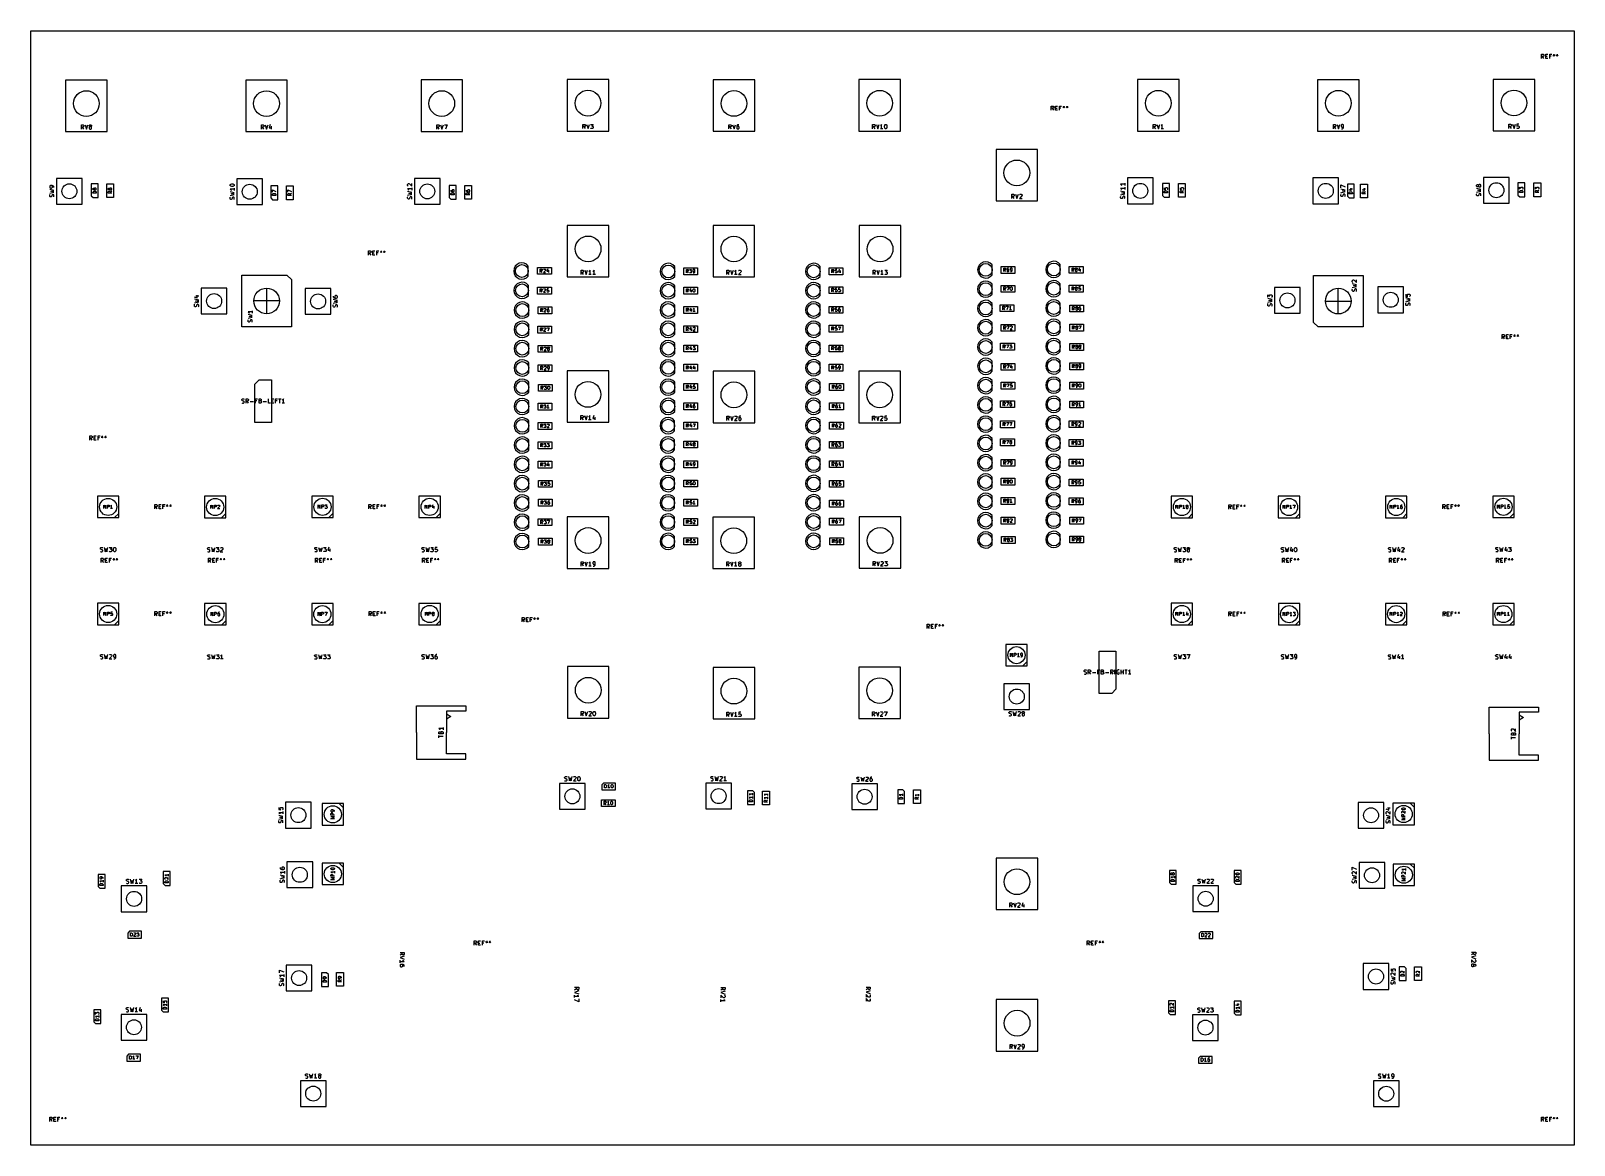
# Model space of a CAD drawing. Extents: x 0 to 360, y 0 to 260.
import ezdxf

# ---------------------------------------------------------------- set-up
doc = ezdxf.new("R2010")
doc.units = 0
doc.layers.add('BLACK', color=7, linetype='CONTINUOUS')

msp = doc.modelspace()

# ---------------------------------------------------------------- linework, layer by layer
at = {"layer": 'BLACK', "linetype": 'CONTINUOUS'}
for p, q in [((0, 0), (0, 260)), ((0, 260), (360, 260)), ((360, 260), (360, 0)), ((352.395, 253.548), (352.395, 254.548)), ((352.395, 254.548), (352.776, 254.548)), ((352.776, 254.024), (352.395, 254.024)), ((352.967, 253.548), (352.633, 254.024)), ((352.776, 254.548), (352.871, 254.5)), ((352.871, 254.071), (352.776, 254.024)), ((352.871, 254.5), (352.919, 254.452)), ((352.919, 254.119), (352.871, 254.071)), ((352.919, 254.452), (352.967, 254.357)), ((352.967, 254.214), (352.919, 254.119)), ((352.967, 254.357), (352.967, 254.214)), ((353.395, 253.548), (353.395, 254.548)), ((353.395, 254.548), (353.871, 254.548)), ((353.395, 254.071), (353.729, 254.071)), ((353.871, 253.548), (353.395, 253.548)), ((354.3, 253.548), (354.3, 254.548)), ((354.3, 254.548), (354.776, 254.548)), ((354.633, 254.071), (354.3, 254.071)), ((355.062, 254.405), (355.3, 254.31)), ((355.157, 254.119), (355.3, 254.31)), ((355.3, 254.548), (355.3, 254.31)), ((355.3, 254.31), (355.538, 254.405)), ((355.3, 254.31), (355.443, 254.119)), ((355.824, 254.405), (356.062, 254.31)), ((355.919, 254.119), (356.062, 254.31)), ((356.062, 254.548), (356.062, 254.31)), ((356.062, 254.31), (356.3, 254.405)), ((356.062, 254.31), (356.205, 254.119)), ((17.8, 248.53), (8.1, 248.53)), ((8.1, 248.53), (8.1, 236.53)), ((17.8, 236.53), (17.8, 248.53)), ((59.82, 248.52), (50.12, 248.52)), ((50.12, 248.52), (50.12, 236.52)), ((59.82, 236.52), (59.82, 248.52)), ((100.71, 248.54), (91.01, 248.54)), ((91.01, 248.54), (91.01, 236.54)), ((100.71, 236.54), (100.71, 248.54)), ((134.81, 248.63), (125.11, 248.63)), ((125.11, 248.63), (125.11, 236.63)), ((134.81, 236.63), (134.81, 248.63)), ((168.86, 248.56), (159.16, 248.56)), ((159.16, 248.56), (159.16, 236.56)), ((168.86, 236.56), (168.86, 248.56)), ((202.86, 248.62), (193.16, 248.62)), ((193.16, 248.62), (193.16, 236.62)), ((202.86, 236.62), (202.86, 248.62)), ((267.84, 248.62), (258.14, 248.62)), ((258.14, 248.62), (258.14, 236.62)), ((267.84, 236.62), (267.84, 248.62)), ((300.16, 248.61), (300.16, 236.61)), ((309.86, 248.61), (300.16, 248.61)), ((309.86, 236.61), (309.86, 248.61)), ((350.82, 248.67), (341.12, 248.67)), ((341.12, 248.67), (341.12, 236.67)), ((350.82, 236.67), (350.82, 248.67)), ((238.043, 241.46), (238.043, 242.46)), ((238.043, 242.46), (238.424, 242.46)), ((238.424, 241.936), (238.043, 241.936)), ((238.615, 241.46), (238.281, 241.936)), ((238.424, 242.46), (238.519, 242.412)), ((238.519, 241.983), (238.424, 241.936)), ((238.519, 242.412), (238.567, 242.364)), ((238.567, 242.031), (238.519, 241.983)), ((238.567, 242.364), (238.615, 242.269)), ((238.615, 242.126), (238.567, 242.031)), ((238.615, 242.269), (238.615, 242.126)), ((239.043, 241.46), (239.043, 242.46)), ((239.043, 242.46), (239.519, 242.46)), ((239.043, 241.983), (239.377, 241.983)), ((239.519, 241.46), (239.043, 241.46)), ((239.948, 241.46), (239.948, 242.46)), ((239.948, 242.46), (240.424, 242.46)), ((240.281, 241.983), (239.948, 241.983)), ((240.71, 242.317), (240.948, 242.222)), ((240.805, 242.031), (240.948, 242.222)), ((240.948, 242.46), (240.948, 242.222)), ((240.948, 242.222), (241.186, 242.317)), ((240.948, 242.222), (241.091, 242.031)), ((241.472, 242.317), (241.71, 242.222)), ((241.567, 242.031), (241.71, 242.222)), ((241.71, 242.46), (241.71, 242.222)), ((241.71, 242.222), (241.948, 242.317)), ((241.71, 242.222), (241.853, 242.031)), ((11.7833, 237.078), (11.7833, 238.078)), ((11.7833, 238.078), (12.1643, 238.078)), ((12.1643, 238.078), (12.2595, 238.03)), ((12.2595, 237.601), (12.1643, 237.554)), ((12.2595, 238.03), (12.3071, 237.982)), ((12.3071, 237.649), (12.2595, 237.601)), ((12.3071, 237.982), (12.3548, 237.887)), ((12.3548, 237.744), (12.3071, 237.649)), ((12.3548, 237.887), (12.3548, 237.744)), ((12.6405, 238.078), (12.9738, 237.078)), ((12.9738, 237.078), (13.3071, 238.078)), ((13.5929, 237.887), (13.6405, 237.982)), ((13.5929, 237.84), (13.5929, 237.887)), ((13.6405, 237.744), (13.5929, 237.84)), ((13.6405, 237.982), (13.6881, 238.03)), ((13.6881, 237.697), (13.6405, 237.744)), ((13.6881, 237.601), (13.6405, 237.554)), ((13.6881, 238.03), (13.7833, 238.078)), ((13.7833, 237.649), (13.6881, 237.697)), ((13.7833, 237.649), (13.6881, 237.601)), ((13.7833, 238.078), (13.9738, 238.078)), ((13.9738, 237.649), (13.7833, 237.649)), ((13.9738, 238.078), (14.069, 238.03)), ((14.069, 237.697), (13.9738, 237.649)), ((14.069, 237.601), (13.9738, 237.649)), ((14.069, 238.03), (14.1167, 237.982)), ((14.1167, 237.744), (14.069, 237.697)), ((14.1167, 237.554), (14.069, 237.601)), ((14.1167, 237.982), (14.1643, 237.887)), ((14.1643, 237.84), (14.1167, 237.744)), ((14.1643, 237.887), (14.1643, 237.84)), ((53.8033, 237.068), (53.8033, 238.068)), ((53.8033, 238.068), (54.1843, 238.068)), ((54.1843, 238.068), (54.2795, 238.02)), ((54.2795, 238.02), (54.3271, 237.972)), ((54.3271, 237.639), (54.2795, 237.591)), ((54.3271, 237.972), (54.3748, 237.877)), ((54.3748, 237.734), (54.3271, 237.639)), ((54.3748, 237.877), (54.3748, 237.734)), ((54.6605, 238.068), (54.9938, 237.068)), ((54.9938, 237.068), (55.3271, 238.068)), ((55.851, 238.115), (55.6129, 237.401)), ((56.089, 237.734), (56.089, 237.068)), ((94.6933, 237.088), (94.6933, 238.088)), ((94.6933, 238.088), (95.0743, 238.088)), ((95.0743, 238.088), (95.1695, 238.04)), ((95.1695, 237.611), (95.0743, 237.564)), ((95.1695, 238.04), (95.2171, 237.992)), ((95.2171, 237.659), (95.1695, 237.611)), ((95.2171, 237.992), (95.2648, 237.897)), ((95.2648, 237.754), (95.2171, 237.659)), ((95.2648, 237.897), (95.2648, 237.754)), ((95.5505, 238.088), (95.8838, 237.088)), ((95.8838, 237.088), (96.2171, 238.088)), ((96.4552, 238.088), (97.1219, 238.088)), ((97.1219, 238.088), (96.6933, 237.088)), ((128.793, 237.178), (128.793, 238.178)), ((128.793, 238.178), (129.174, 238.178)), ((129.174, 237.654), (128.793, 237.654)), ((129.365, 237.178), (129.031, 237.654)), ((129.174, 238.178), (129.27, 238.13)), ((129.27, 237.701), (129.174, 237.654)), ((129.27, 238.13), (129.317, 238.082)), ((129.317, 237.749), (129.27, 237.701)), ((129.317, 238.082), (129.365, 237.987)), ((129.365, 237.844), (129.317, 237.749)), ((129.365, 237.987), (129.365, 237.844)), ((129.65, 238.178), (129.984, 237.178)), ((129.984, 237.178), (130.317, 238.178)), ((130.555, 238.178), (131.174, 238.178)), ((131.174, 238.178), (130.841, 237.797)), ((130.841, 237.797), (130.984, 237.797)), ((130.984, 237.797), (131.079, 237.749)), ((131.079, 237.749), (131.127, 237.701)), ((131.127, 237.701), (131.174, 237.606)), ((131.174, 237.606), (131.174, 237.368)), ((162.843, 237.108), (162.843, 238.108)), ((162.843, 238.108), (163.224, 238.108)), ((163.224, 238.108), (163.32, 238.06)), ((163.32, 237.631), (163.224, 237.584)), ((163.32, 238.06), (163.367, 238.012)), ((163.367, 237.679), (163.32, 237.631)), ((163.367, 238.012), (163.415, 237.917)), ((163.415, 237.774), (163.367, 237.679)), ((163.415, 237.917), (163.415, 237.774)), ((163.7, 238.108), (164.034, 237.108)), ((164.034, 237.108), (164.367, 238.108)), ((164.7, 237.87), (164.653, 237.679)), ((164.653, 237.679), (164.653, 237.298)), ((164.7, 237.631), (164.653, 237.536)), ((164.796, 238.012), (164.7, 237.87)), ((164.748, 237.679), (164.7, 237.631)), ((164.843, 237.727), (164.748, 237.679)), ((164.843, 238.06), (164.796, 238.012)), ((164.939, 238.108), (164.843, 238.06)), ((165.034, 237.727), (164.843, 237.727)), ((165.129, 238.108), (164.939, 238.108)), ((165.129, 237.679), (165.034, 237.727)), ((165.177, 237.631), (165.129, 237.679)), ((165.224, 237.536), (165.177, 237.631)), ((196.367, 237.168), (196.367, 238.168)), ((196.367, 238.168), (196.748, 238.168)), ((196.748, 237.644), (196.367, 237.644)), ((196.939, 237.168), (196.605, 237.644)), ((196.748, 238.168), (196.843, 238.12)), ((196.843, 237.691), (196.748, 237.644)), ((196.843, 238.12), (196.891, 238.072)), ((196.891, 237.739), (196.843, 237.691)), ((196.891, 238.072), (196.939, 237.977)), ((196.939, 237.834), (196.891, 237.739)), ((196.939, 237.977), (196.939, 237.834)), ((197.224, 238.168), (197.558, 237.168)), ((197.558, 237.168), (197.891, 238.168)), ((198.272, 237.93), (198.177, 237.882)), ((198.367, 238.025), (198.272, 237.93)), ((198.462, 238.168), (198.367, 238.025)), ((198.462, 237.168), (198.462, 238.168)), ((199.129, 237.787), (199.177, 237.977)), ((199.129, 237.549), (199.129, 237.787)), ((199.177, 237.977), (199.224, 238.072)), ((199.224, 238.072), (199.272, 238.12)), ((199.272, 238.12), (199.367, 238.168)), ((199.367, 238.168), (199.462, 238.168)), ((199.462, 238.168), (199.558, 238.12)), ((199.558, 238.12), (199.605, 238.072)), ((199.605, 238.072), (199.653, 237.977)), ((199.653, 237.977), (199.7, 237.787)), ((199.7, 237.787), (199.7, 237.549)), ((261.823, 237.168), (261.823, 238.168)), ((261.823, 238.168), (262.204, 238.168)), ((262.204, 237.644), (261.823, 237.644)), ((262.395, 237.168), (262.061, 237.644)), ((262.204, 238.168), (262.3, 238.12)), ((262.3, 237.691), (262.204, 237.644)), ((262.3, 238.12), (262.347, 238.072)), ((262.347, 237.739), (262.3, 237.691)), ((262.347, 238.072), (262.395, 237.977)), ((262.395, 237.834), (262.347, 237.739)), ((262.395, 237.977), (262.395, 237.834)), ((262.68, 238.168), (263.014, 237.168)), ((263.014, 237.168), (263.347, 238.168)), ((263.728, 237.93), (263.633, 237.882)), ((263.823, 238.025), (263.728, 237.93)), ((263.919, 238.168), (263.823, 238.025)), ((263.919, 237.168), (263.919, 238.168)), ((303.843, 237.158), (303.843, 238.158)), ((303.843, 238.158), (304.224, 238.158)), ((304.224, 237.634), (303.843, 237.634)), ((304.415, 237.158), (304.081, 237.634)), ((304.224, 238.158), (304.32, 238.11)), ((304.32, 237.681), (304.224, 237.634)), ((304.32, 238.11), (304.367, 238.062)), ((304.367, 237.729), (304.32, 237.681)), ((304.367, 238.062), (304.415, 237.967)), ((304.415, 237.824), (304.367, 237.729)), ((304.415, 237.967), (304.415, 237.824)), ((304.7, 238.158), (305.034, 237.158)), ((305.034, 237.158), (305.367, 238.158)), ((305.7, 238.062), (305.653, 237.967)), ((305.653, 237.967), (305.653, 237.729)), ((305.653, 237.729), (305.7, 237.634)), ((305.748, 238.11), (305.7, 238.062)), ((305.7, 237.634), (305.748, 237.586)), ((305.843, 238.158), (305.748, 238.11)), ((306.034, 238.158), (305.843, 238.158)), ((306.129, 238.11), (306.034, 238.158)), ((306.177, 238.062), (306.129, 238.11)), ((306.129, 237.586), (306.177, 237.634)), ((306.224, 237.967), (306.177, 238.062)), ((306.177, 237.634), (306.224, 237.729)), ((306.224, 237.586), (306.224, 237.967)), ((344.803, 237.218), (344.803, 238.218)), ((344.803, 238.218), (345.184, 238.218)), ((345.184, 237.694), (344.803, 237.694)), ((345.375, 237.218), (345.041, 237.694)), ((345.184, 238.218), (345.28, 238.17)), ((345.28, 237.741), (345.184, 237.694)), ((345.28, 238.17), (345.327, 238.122)), ((345.327, 237.789), (345.28, 237.741)), ((345.327, 238.122), (345.375, 238.027)), ((345.375, 237.884), (345.327, 237.789)), ((345.375, 238.027), (345.375, 237.884)), ((345.66, 238.218), (345.994, 237.218)), ((345.994, 237.218), (346.327, 238.218)), ((346.66, 238.218), (346.613, 237.741)), ((346.613, 237.741), (346.66, 237.789)), ((347.137, 238.218), (346.66, 238.218)), ((346.66, 237.789), (346.756, 237.837)), ((346.756, 237.837), (346.994, 237.837)), ((346.994, 237.837), (347.089, 237.789)), ((347.089, 237.789), (347.137, 237.741)), ((347.137, 237.741), (347.184, 237.646)), ((347.184, 237.646), (347.184, 237.408)), ((8.1, 236.53), (17.8, 236.53)), ((12.1643, 237.554), (11.7833, 237.554)), ((12.3548, 237.078), (12.0214, 237.554)), ((13.6405, 237.554), (13.5929, 237.459)), ((13.5929, 237.459), (13.5929, 237.268)), ((13.5929, 237.268), (13.6405, 237.173)), ((13.6405, 237.173), (13.6881, 237.125)), ((13.6881, 237.125), (13.7833, 237.078)), ((13.7833, 237.078), (13.9738, 237.078)), ((13.9738, 237.078), (14.069, 237.125)), ((14.069, 237.125), (14.1167, 237.173)), ((14.1643, 237.459), (14.1167, 237.554)), ((14.1167, 237.173), (14.1643, 237.268)), ((14.1643, 237.268), (14.1643, 237.459)), ((50.12, 236.52), (59.82, 236.52)), ((54.1843, 237.544), (53.8033, 237.544)), ((54.3748, 237.068), (54.0414, 237.544)), ((54.2795, 237.591), (54.1843, 237.544)), ((55.6129, 237.401), (56.2319, 237.401)), ((91.01, 236.54), (100.71, 236.54)), ((95.0743, 237.564), (94.6933, 237.564)), ((95.2648, 237.088), (94.9314, 237.564)), ((125.11, 236.63), (134.81, 236.63)), ((130.603, 237.225), (130.555, 237.273)), ((130.698, 237.178), (130.603, 237.225)), ((130.984, 237.178), (130.698, 237.178)), ((131.079, 237.225), (130.984, 237.178)), ((131.127, 237.273), (131.079, 237.225)), ((131.174, 237.368), (131.127, 237.273)), ((159.16, 236.56), (168.86, 236.56)), ((163.224, 237.584), (162.843, 237.584)), ((163.415, 237.108), (163.081, 237.584)), ((164.653, 237.298), (164.7, 237.203)), ((164.7, 237.203), (164.748, 237.155)), ((164.748, 237.155), (164.843, 237.108)), ((164.843, 237.108), (165.034, 237.108)), ((165.034, 237.108), (165.129, 237.155)), ((165.129, 237.155), (165.177, 237.203)), ((165.177, 237.203), (165.224, 237.298)), ((165.224, 237.298), (165.224, 237.536)), ((193.16, 236.62), (202.86, 236.62)), ((198.748, 237.168), (198.177, 237.168)), ((199.177, 237.358), (199.129, 237.549)), ((199.224, 237.263), (199.177, 237.358)), ((199.272, 237.215), (199.224, 237.263)), ((199.367, 237.168), (199.272, 237.215)), ((199.462, 237.168), (199.367, 237.168)), ((199.558, 237.215), (199.462, 237.168)), ((199.605, 237.263), (199.558, 237.215)), ((199.653, 237.358), (199.605, 237.263)), ((199.7, 237.549), (199.653, 237.358)), ((258.14, 236.62), (267.84, 236.62)), ((264.204, 237.168), (263.633, 237.168)), ((300.16, 236.61), (309.86, 236.61)), ((305.748, 237.586), (305.843, 237.539)), ((305.748, 237.158), (305.939, 237.158)), ((305.843, 237.539), (306.034, 237.539)), ((305.939, 237.158), (306.034, 237.205)), ((306.034, 237.539), (306.129, 237.586)), ((306.034, 237.205), (306.081, 237.253)), ((306.081, 237.253), (306.177, 237.396)), ((306.177, 237.396), (306.224, 237.586)), ((341.12, 236.67), (350.82, 236.67)), ((346.66, 237.265), (346.613, 237.313)), ((346.756, 237.218), (346.66, 237.265)), ((346.994, 237.218), (346.756, 237.218)), ((347.089, 237.265), (346.994, 237.218)), ((347.137, 237.313), (347.089, 237.265)), ((347.184, 237.408), (347.137, 237.313)), ((225.15, 232.352), (225.15, 220.352)), ((234.85, 232.352), (225.15, 232.352)), ((234.85, 220.352), (234.85, 232.352)), ((4.44, 223.808), (4.3924, 223.713)), ((4.3924, 223.713), (4.3924, 223.522)), ((4.3924, 223.522), (4.44, 223.427)), ((4.4876, 223.856), (4.44, 223.808)), ((4.44, 223.427), (4.4876, 223.38)), ((4.5829, 223.903), (4.4876, 223.856)), ((4.4876, 223.38), (4.5829, 223.332)), ((4.9638, 223.903), (4.5829, 223.903)), ((4.5829, 223.332), (4.8209, 223.332)), ((4.9162, 223.856), (4.8209, 223.903)), ((4.8209, 223.332), (4.9162, 223.38)), ((4.9638, 223.808), (4.9162, 223.856)), ((4.9162, 223.38), (4.9638, 223.427)), ((5.1543, 223.856), (4.9638, 223.903)), ((5.0114, 223.713), (4.9638, 223.808)), ((4.9638, 223.427), (5.0114, 223.522)), ((5.0114, 223.522), (5.0114, 223.713)), ((5.2971, 223.76), (5.1543, 223.856)), ((5.3448, 223.713), (5.2971, 223.76)), ((5.3924, 223.618), (5.3448, 223.713)), ((5.3924, 223.427), (5.3924, 223.618)), ((5.99, 225.57), (5.99, 219.57)), ((11.99, 225.57), (5.99, 225.57)), ((11.99, 219.57), (11.99, 225.57)), ((14.1, 224.3), (14.1, 221.5)), ((15.7, 224.3), (14.1, 224.3)), ((14.4619, 223.176), (14.5, 223.252)), ((14.5, 223.252), (14.5381, 223.29)), ((14.5381, 223.29), (14.6143, 223.329)), ((14.6143, 223.329), (14.6524, 223.329)), ((14.6524, 223.329), (14.7286, 223.29)), ((14.7286, 223.29), (14.7667, 223.252)), ((14.7667, 223.252), (14.8048, 223.176)), ((14.8429, 223.252), (14.8048, 223.176)), ((14.881, 223.29), (14.8429, 223.252)), ((14.9571, 223.329), (14.881, 223.29)), ((15.1095, 223.329), (14.9571, 223.329)), ((15.1857, 223.29), (15.1095, 223.329)), ((15.2238, 223.252), (15.1857, 223.29)), ((15.2619, 223.176), (15.2238, 223.252)), ((15.7, 221.1), (15.7, 224.3)), ((17.7, 224.3), (19.3, 224.3)), ((17.7, 221.1), (17.7, 224.3)), ((18.0619, 223.176), (18.1, 223.252)), ((18.1, 223.252), (18.1381, 223.29)), ((18.1381, 223.29), (18.2143, 223.329)), ((18.2143, 223.329), (18.2524, 223.329)), ((18.2524, 223.329), (18.3286, 223.29)), ((18.3286, 223.29), (18.3667, 223.252)), ((18.3667, 223.252), (18.4048, 223.176)), ((18.4429, 223.252), (18.4048, 223.176)), ((18.481, 223.29), (18.4429, 223.252)), ((18.5571, 223.329), (18.481, 223.29)), ((18.7095, 223.329), (18.5571, 223.329)), ((18.7857, 223.29), (18.7095, 223.329)), ((18.8238, 223.252), (18.7857, 223.29)), ((18.8619, 223.176), (18.8238, 223.252)), ((19.3, 224.3), (19.3, 221.1)), ((46.4624, 224.041), (46.51, 224.137)), ((46.4624, 223.946), (46.4624, 224.041)), ((46.51, 223.851), (46.4624, 223.946)), ((46.51, 224.137), (46.5576, 224.184)), ((46.5576, 223.803), (46.51, 223.851)), ((46.5576, 224.184), (46.6529, 224.232)), ((46.6529, 223.756), (46.5576, 223.803)), ((46.6529, 224.232), (46.8433, 224.28)), ((46.8433, 223.708), (46.6529, 223.756)), ((46.8433, 224.28), (47.0814, 224.28)), ((47.0814, 223.708), (46.8433, 223.708)), ((47.0814, 224.28), (47.2719, 224.232)), ((47.2719, 223.756), (47.0814, 223.708)), ((47.2719, 224.232), (47.3671, 224.184)), ((47.3671, 223.803), (47.2719, 223.756)), ((47.3671, 224.184), (47.4148, 224.137)), ((47.4148, 223.851), (47.3671, 223.803)), ((47.4148, 224.137), (47.4624, 224.041)), ((47.4624, 223.946), (47.4148, 223.851)), ((47.4624, 224.041), (47.4624, 223.946)), ((47.4624, 223.327), (47.4624, 222.756)), ((54.06, 225.47), (48.06, 225.47)), ((48.06, 225.47), (48.06, 219.47)), ((54.06, 219.47), (54.06, 225.47)), ((56, 223.8), (56, 221)), ((57.6, 223.8), (56, 223.8)), ((57.6, 220.6), (57.6, 223.8)), ((59.6, 220.6), (59.6, 223.8)), ((59.6, 223.8), (61.2, 223.8)), ((61.2, 223.8), (61.2, 220.6)), ((87.8824, 224.169), (87.93, 224.264)), ((87.8824, 223.931), (87.8824, 224.169)), ((87.93, 223.836), (87.8824, 223.931)), ((87.93, 224.264), (87.9776, 224.312)), ((87.9776, 223.788), (87.93, 223.836)), ((87.9776, 224.312), (88.0729, 224.36)), ((88.0729, 224.36), (88.1681, 224.36)), ((88.1681, 224.36), (88.311, 224.312)), ((88.311, 224.312), (88.8824, 223.74)), ((88.8824, 223.74), (88.8824, 224.36)), ((88.8824, 223.407), (88.8824, 222.836)), ((89.48, 225.55), (89.48, 219.55)), ((95.48, 225.55), (89.48, 225.55)), ((95.48, 219.55), (95.48, 225.55)), ((97.6, 223.9), (97.6, 221.1)), ((99.2, 223.9), (97.6, 223.9)), ((99.2, 220.7), (99.2, 223.9)), ((101.2, 220.7), (101.2, 223.9)), ((101.2, 223.9), (102.8, 223.9)), ((102.8, 223.9), (102.8, 220.7)), ((255.192, 224.194), (254.192, 224.194)), ((254.192, 224.194), (254.335, 224.099)), ((255.192, 223.241), (254.192, 223.241)), ((254.192, 223.241), (254.335, 223.146)), ((254.335, 224.099), (254.43, 224.003)), ((254.43, 224.003), (254.478, 223.908)), ((255.192, 224.48), (255.192, 223.908)), ((255.192, 223.527), (255.192, 222.956)), ((255.79, 225.67), (255.79, 219.67)), ((261.79, 225.67), (255.79, 225.67)), ((261.79, 219.67), (261.79, 225.67)), ((264, 224.4), (264, 221.6)), ((265.6, 224.4), (264, 224.4)), ((264.362, 223.39), (264.362, 223.01)), ((264.667, 223.276), (264.705, 223.352)), ((264.667, 223.086), (264.667, 223.276)), ((264.705, 223.352), (264.743, 223.39)), ((264.743, 223.39), (264.819, 223.429)), ((264.819, 223.429), (265.01, 223.429)), ((265.01, 223.429), (265.086, 223.39)), ((265.086, 223.39), (265.124, 223.352)), ((265.124, 223.352), (265.162, 223.276)), ((265.162, 223.276), (265.162, 223.086)), ((265.6, 221.2), (265.6, 224.4)), ((267.7, 221.2), (267.7, 224.4)), ((267.7, 224.4), (269.3, 224.4)), ((268.062, 223.39), (268.062, 223.01)), ((268.367, 223.276), (268.405, 223.352)), ((268.367, 223.086), (268.367, 223.276)), ((268.405, 223.352), (268.443, 223.39)), ((268.443, 223.39), (268.519, 223.429)), ((268.519, 223.429), (268.71, 223.429)), ((268.71, 223.429), (268.786, 223.39)), ((268.786, 223.39), (268.824, 223.352)), ((268.824, 223.352), (268.862, 223.276)), ((268.862, 223.276), (268.862, 223.086)), ((269.3, 224.4), (269.3, 221.2)), ((305.07, 225.67), (299.07, 225.67)), ((299.07, 225.67), (299.07, 219.67)), ((305.07, 219.67), (305.07, 225.67)), ((305.572, 223.384), (305.572, 224.051)), ((305.572, 224.051), (306.572, 223.622)), ((307.1, 224.2), (307.1, 221.4)), ((308.7, 224.2), (307.1, 224.2)), ((307.995, 222.771), (307.995, 223.267)), ((308.7, 221), (308.7, 224.2)), ((310.2, 221), (310.2, 224.2)), ((310.2, 224.2), (311.8, 224.2)), ((311.095, 222.771), (311.095, 223.267)), ((311.8, 224.2), (311.8, 221)), ((337.262, 223.963), (337.31, 224.058)), ((337.262, 223.772), (337.262, 223.963)), ((337.31, 223.677), (337.262, 223.772)), ((338.262, 223.01), (337.262, 223.249)), ((337.31, 224.058), (337.358, 224.106)), ((337.358, 223.63), (337.31, 223.677)), ((337.358, 224.106), (337.453, 224.153)), ((337.453, 223.582), (337.358, 223.63)), ((337.453, 224.153), (337.5, 224.153)), ((337.5, 223.582), (337.453, 223.582)), ((337.5, 224.153), (337.596, 224.106)), ((337.596, 223.63), (337.5, 223.582)), ((337.596, 224.106), (337.643, 224.058)), ((337.643, 223.677), (337.596, 223.63)), ((337.643, 224.058), (337.691, 223.963)), ((337.691, 223.772), (337.643, 223.677)), ((337.739, 224.058), (337.691, 223.963)), ((337.691, 223.963), (337.691, 223.772)), ((337.691, 223.772), (337.739, 223.677)), ((337.786, 224.106), (337.739, 224.058)), ((337.739, 223.677), (337.786, 223.63)), ((337.881, 224.153), (337.786, 224.106)), ((337.786, 223.63), (337.881, 223.582)), ((338.072, 224.153), (337.881, 224.153)), ((337.881, 223.582), (338.072, 223.582)), ((338.167, 224.106), (338.072, 224.153)), ((338.072, 223.582), (338.167, 223.63)), ((338.215, 224.058), (338.167, 224.106)), ((338.167, 223.63), (338.215, 223.677)), ((338.262, 223.963), (338.215, 224.058)), ((338.215, 223.677), (338.262, 223.772)), ((338.262, 223.772), (338.262, 223.963)), ((344.86, 225.82), (338.86, 225.82)), ((338.86, 225.82), (338.86, 219.82)), ((344.86, 219.82), (344.86, 225.82)), ((348.5, 224.5), (346.9, 224.5)), ((346.9, 224.5), (346.9, 221.7)), ((347.262, 223.033), (347.262, 223.529)), ((347.262, 223.529), (347.567, 223.262)), ((347.567, 223.376), (347.605, 223.452)), ((347.567, 223.262), (347.567, 223.376)), ((347.605, 223.452), (347.643, 223.49)), ((347.643, 223.49), (347.719, 223.529)), ((347.719, 223.529), (347.91, 223.529)), ((347.91, 223.529), (347.986, 223.49)), ((347.986, 223.49), (348.024, 223.452)), ((348.024, 223.452), (348.062, 223.376)), ((348.062, 223.376), (348.062, 223.148)), ((348.5, 221.3), (348.5, 224.5)), ((350.6, 221.3), (350.6, 224.5)), ((350.6, 224.5), (352.2, 224.5)), ((350.962, 223.033), (350.962, 223.529)), ((350.962, 223.529), (351.267, 223.262)), ((351.267, 223.376), (351.305, 223.452)), ((351.267, 223.262), (351.267, 223.376)), ((351.305, 223.452), (351.343, 223.49)), ((351.343, 223.49), (351.419, 223.529)), ((351.419, 223.529), (351.61, 223.529)), ((351.61, 223.529), (351.686, 223.49)), ((351.686, 223.49), (351.724, 223.452)), ((351.724, 223.452), (351.762, 223.376)), ((351.762, 223.376), (351.762, 223.148)), ((352.2, 224.5), (352.2, 221.3)), ((5.3924, 222.76), (4.3924, 222.999)), ((4.3924, 222.141), (5.3924, 222.38)), ((4.3924, 221.665), (4.44, 221.808)), ((4.3924, 221.427), (4.3924, 221.665)), ((4.44, 221.332), (4.3924, 221.427)), ((4.4876, 221.284), (4.44, 221.332)), ((4.5829, 221.237), (4.4876, 221.284)), ((4.6781, 221.237), (4.5829, 221.237)), ((4.6781, 222.57), (5.3924, 222.76)), ((5.3924, 222.38), (4.6781, 222.57)), ((4.7733, 221.284), (4.6781, 221.237)), ((4.8209, 221.332), (4.7733, 221.284)), ((4.8686, 221.427), (4.8209, 221.332)), ((4.9162, 221.618), (4.8686, 221.427)), ((4.9638, 221.713), (4.9162, 221.618)), ((5.0114, 221.76), (4.9638, 221.713)), ((5.1067, 221.808), (5.0114, 221.76)), ((5.2019, 221.808), (5.1067, 221.808)), ((5.2971, 221.76), (5.2019, 221.808)), ((5.3448, 221.713), (5.2971, 221.76)), ((5.3924, 221.618), (5.3448, 221.713)), ((5.3448, 221.237), (5.3924, 221.38)), ((5.3924, 221.38), (5.3924, 221.618)), ((14.1, 221.5), (14.5, 221.1)), ((14.4619, 223.024), (14.4619, 223.176)), ((14.5, 222.948), (14.4619, 223.024)), ((14.4619, 222.3), (14.5, 222.414)), ((14.4619, 222.11), (14.4619, 222.3)), ((15.2619, 222.11), (14.4619, 222.11)), ((14.5381, 222.91), (14.5, 222.948)), ((14.5, 222.414), (14.5762, 222.49)), ((14.5, 221.1), (15.7, 221.1)), ((14.6143, 222.871), (14.5381, 222.91)), ((14.5762, 222.49), (14.6524, 222.529)), ((14.6524, 222.871), (14.6143, 222.871)), ((14.7286, 222.91), (14.6524, 222.871)), ((14.6524, 222.529), (14.8048, 222.567)), ((14.7667, 222.948), (14.7286, 222.91)), ((14.8048, 223.024), (14.7667, 222.948)), ((14.8048, 223.176), (14.8048, 223.024)), ((14.8048, 223.024), (14.8429, 222.948)), ((14.8048, 222.567), (14.919, 222.567)), ((14.8429, 222.948), (14.881, 222.91)), ((14.881, 222.91), (14.9571, 222.871)), ((14.919, 222.567), (15.0714, 222.529)), ((14.9571, 222.871), (15.1095, 222.871)), ((15.0714, 222.529), (15.1476, 222.49)), ((15.1095, 222.871), (15.1857, 222.91)), ((15.1476, 222.49), (15.2238, 222.414)), ((15.1857, 222.91), (15.2238, 222.948)), ((15.2238, 222.948), (15.2619, 223.024)), ((15.2238, 222.414), (15.2619, 222.3)), ((15.2619, 223.024), (15.2619, 223.176)), ((15.2619, 222.3), (15.2619, 222.11)), ((19.3, 221.1), (17.7, 221.1)), ((18.0619, 223.024), (18.0619, 223.176)), ((18.1, 222.948), (18.0619, 223.024)), ((18.0619, 222.414), (18.1, 222.49)), ((18.0619, 222.11), (18.0619, 222.414)), ((18.8619, 222.11), (18.0619, 222.11)), ((18.1381, 222.91), (18.1, 222.948)), ((18.1, 222.49), (18.1381, 222.529)), ((18.2143, 222.871), (18.1381, 222.91)), ((18.1381, 222.529), (18.2143, 222.567)), ((18.2524, 222.871), (18.2143, 222.871)), ((18.2143, 222.567), (18.3286, 222.567)), ((18.3286, 222.91), (18.2524, 222.871)), ((18.3667, 222.948), (18.3286, 222.91)), ((18.3286, 222.567), (18.4048, 222.529)), ((18.4048, 223.024), (18.3667, 222.948)), ((18.4048, 223.176), (18.4048, 223.024)), ((18.4048, 223.024), (18.4429, 222.948)), ((18.4048, 222.529), (18.4429, 222.49)), ((18.4429, 222.948), (18.481, 222.91)), ((18.4429, 222.49), (18.481, 222.414)), ((18.481, 222.91), (18.5571, 222.871)), ((18.8619, 222.567), (18.481, 222.3)), ((18.481, 222.414), (18.481, 222.11)), ((18.5571, 222.871), (18.7095, 222.871)), ((18.7095, 222.871), (18.7857, 222.91)), ((18.7857, 222.91), (18.8238, 222.948)), ((18.8238, 222.948), (18.8619, 223.024)), ((18.8619, 223.024), (18.8619, 223.176)), ((47.4624, 223.041), (46.4624, 223.041)), ((46.4624, 223.041), (46.6052, 222.946)), ((47.4624, 222.184), (46.4624, 222.422)), ((46.4624, 221.565), (47.4624, 221.803)), ((46.4624, 221.089), (46.51, 221.232)), ((46.4624, 220.851), (46.4624, 221.089)), ((46.51, 220.756), (46.4624, 220.851)), ((46.5576, 220.708), (46.51, 220.756)), ((46.6529, 220.66), (46.5576, 220.708)), ((46.6052, 222.946), (46.7005, 222.851)), ((46.7481, 220.66), (46.6529, 220.66)), ((46.7005, 222.851), (46.7481, 222.756)), ((46.7481, 221.994), (47.4624, 222.184)), ((47.4624, 221.803), (46.7481, 221.994)), ((46.8433, 220.708), (46.7481, 220.66)), ((46.891, 220.756), (46.8433, 220.708)), ((46.9386, 220.851), (46.891, 220.756)), ((46.9862, 221.041), (46.9386, 220.851)), ((47.0338, 221.137), (46.9862, 221.041)), ((47.0814, 221.184), (47.0338, 221.137)), ((47.1767, 221.232), (47.0814, 221.184)), ((47.2719, 221.232), (47.1767, 221.232)), ((47.3671, 221.184), (47.2719, 221.232)), ((47.4148, 221.137), (47.3671, 221.184)), ((47.4624, 221.041), (47.4148, 221.137)), ((47.4148, 220.66), (47.4624, 220.803)), ((47.4624, 220.803), (47.4624, 221.041)), ((56, 221), (56.4, 220.6)), ((56.3619, 222.333), (56.3619, 222.867)), ((56.3619, 222.867), (57.1619, 222.524)), ((56.3619, 221.8), (56.4, 221.914)), ((56.3619, 221.61), (56.3619, 221.8)), ((57.1619, 221.61), (56.3619, 221.61)), ((56.4, 221.914), (56.4762, 221.99)), ((56.4, 220.6), (57.6, 220.6)), ((56.4762, 221.99), (56.5524, 222.029)), ((56.5524, 222.029), (56.7048, 222.067)), ((56.7048, 222.067), (56.819, 222.067)), ((56.819, 222.067), (56.9714, 222.029)), ((56.9714, 222.029), (57.0476, 221.99)), ((57.0476, 221.99), (57.1238, 221.914)), ((57.1238, 221.914), (57.1619, 221.8)), ((57.1619, 221.8), (57.1619, 221.61)), ((61.2, 220.6), (59.6, 220.6)), ((59.9619, 222.333), (59.9619, 222.867)), ((59.9619, 222.867), (60.7619, 222.524)), ((59.9619, 221.914), (60, 221.99)), ((59.9619, 221.61), (59.9619, 221.914)), ((60.7619, 221.61), (59.9619, 221.61)), ((60, 221.99), (60.0381, 222.029)), ((60.0381, 222.029), (60.1143, 222.067)), ((60.1143, 222.067), (60.2286, 222.067)), ((60.2286, 222.067), (60.3048, 222.029)), ((60.3048, 222.029), (60.3429, 221.99)), ((60.3429, 221.99), (60.381, 221.914)), ((60.7619, 222.067), (60.381, 221.8)), ((60.381, 221.914), (60.381, 221.61)), ((88.8824, 223.121), (87.8824, 223.121)), ((87.8824, 223.121), (88.0252, 223.026)), ((88.8824, 222.264), (87.8824, 222.502)), ((87.8824, 221.645), (88.8824, 221.883)), ((87.8824, 221.169), (87.93, 221.312)), ((87.8824, 220.931), (87.8824, 221.169)), ((87.93, 220.836), (87.8824, 220.931)), ((87.9776, 220.788), (87.93, 220.836)), ((88.0729, 220.74), (87.9776, 220.788)), ((88.0252, 223.026), (88.1205, 222.931)), ((88.1681, 220.74), (88.0729, 220.74)), ((88.1205, 222.931), (88.1681, 222.836)), ((88.1681, 222.074), (88.8824, 222.264)), ((88.8824, 221.883), (88.1681, 222.074)), ((88.2633, 220.788), (88.1681, 220.74)), ((88.311, 220.836), (88.2633, 220.788)), ((88.3586, 220.931), (88.311, 220.836)), ((88.4062, 221.121), (88.3586, 220.931)), ((88.4538, 221.217), (88.4062, 221.121)), ((88.5014, 221.264), (88.4538, 221.217)), ((88.5967, 221.312), (88.5014, 221.264)), ((88.6919, 221.312), (88.5967, 221.312)), ((88.7871, 221.264), (88.6919, 221.312)), ((88.8348, 221.217), (88.7871, 221.264)), ((88.8824, 221.121), (88.8348, 221.217)), ((88.8348, 220.74), (88.8824, 220.883)), ((88.8824, 220.883), (88.8824, 221.121)), ((97.6, 221.1), (98, 220.7)), ((97.9619, 222.852), (97.9619, 222.7)), ((97.9619, 222.7), (98, 222.624)), ((97.9619, 221.9), (98, 222.014)), ((97.9619, 221.71), (97.9619, 221.9)), ((98.7619, 221.71), (97.9619, 221.71)), ((98, 222.624), (98.0381, 222.586)), ((98, 222.014), (98.0762, 222.09)), ((98, 220.7), (99.2, 220.7)), ((98.0381, 222.586), (98.1524, 222.51)), ((98.0762, 222.09), (98.1524, 222.129)), ((98.1524, 222.51), (98.3048, 222.471)), ((98.1524, 222.129), (98.3048, 222.167)), ((98.3048, 222.852), (98.2667, 222.776)), ((98.2667, 222.776), (98.2667, 222.624)), ((98.2667, 222.624), (98.3048, 222.548)), ((98.3429, 222.89), (98.3048, 222.852)), ((98.3048, 222.548), (98.3429, 222.51)), ((98.3048, 222.471), (98.6095, 222.471)), ((98.3048, 222.167), (98.419, 222.167)), ((98.419, 222.929), (98.3429, 222.89)), ((98.3429, 222.51), (98.419, 222.471)), ((98.6095, 222.929), (98.419, 222.929)), ((98.419, 222.167), (98.5714, 222.129)), ((98.5714, 222.129), (98.6476, 222.09)), ((98.6857, 222.89), (98.6095, 222.929)), ((98.6095, 222.471), (98.6857, 222.51)), ((98.6476, 222.09), (98.7238, 222.014)), ((98.7238, 222.852), (98.6857, 222.89)), ((98.6857, 222.51), (98.7238, 222.548)), ((98.7619, 222.776), (98.7238, 222.852)), ((98.7238, 222.548), (98.7619, 222.624)), ((98.7238, 222.014), (98.7619, 221.9)), ((98.7619, 222.624), (98.7619, 222.776)), ((98.7619, 221.9), (98.7619, 221.71)), ((102.8, 220.7), (101.2, 220.7)), ((101.562, 222.852), (101.562, 222.7)), ((101.562, 222.7), (101.6, 222.624)), ((101.562, 222.014), (101.6, 222.09)), ((101.562, 221.71), (101.562, 222.014)), ((102.362, 221.71), (101.562, 221.71)), ((101.6, 222.624), (101.638, 222.586)), ((101.6, 222.09), (101.638, 222.129)), ((101.638, 222.586), (101.752, 222.51)), ((101.638, 222.129), (101.714, 222.167)), ((101.714, 222.167), (101.829, 222.167)), ((101.752, 222.51), (101.905, 222.471)), ((101.829, 222.167), (101.905, 222.129)), ((101.905, 222.852), (101.867, 222.776)), ((101.867, 222.776), (101.867, 222.624)), ((101.867, 222.624), (101.905, 222.548)), ((101.943, 222.89), (101.905, 222.852)), ((101.905, 222.548), (101.943, 222.51)), ((101.905, 222.471), (102.21, 222.471)), ((101.905, 222.129), (101.943, 222.09)), ((102.019, 222.929), (101.943, 222.89)), ((101.943, 222.51), (102.019, 222.471)), ((101.943, 222.09), (101.981, 222.014)), ((102.362, 222.167), (101.981, 221.9)), ((101.981, 222.014), (101.981, 221.71)), ((102.21, 222.929), (102.019, 222.929)), ((102.286, 222.89), (102.21, 222.929)), ((102.21, 222.471), (102.286, 222.51)), ((102.324, 222.852), (102.286, 222.89)), ((102.286, 222.51), (102.324, 222.548)), ((102.362, 222.776), (102.324, 222.852)), ((102.324, 222.548), (102.362, 222.624)), ((102.362, 222.624), (102.362, 222.776)), ((225.15, 220.352), (234.85, 220.352)), ((228.833, 220.9), (228.833, 221.9)), ((228.833, 221.9), (229.214, 221.9)), ((229.214, 221.376), (228.833, 221.376)), ((229.405, 220.9), (229.071, 221.376)), ((229.214, 221.9), (229.31, 221.852)), ((229.31, 221.423), (229.214, 221.376)), ((229.31, 221.852), (229.357, 221.804)), ((229.357, 221.471), (229.31, 221.423)), ((229.357, 221.804), (229.405, 221.709)), ((229.405, 221.566), (229.357, 221.471)), ((229.405, 221.709), (229.405, 221.566)), ((229.69, 221.9), (230.024, 220.9)), ((230.024, 220.9), (230.357, 221.9)), ((231.167, 221.471), (230.595, 220.9)), ((230.595, 220.9), (231.214, 220.9)), ((230.643, 221.804), (230.69, 221.852)), ((230.69, 221.852), (230.786, 221.9)), ((230.786, 221.9), (231.024, 221.9)), ((231.024, 221.9), (231.119, 221.852)), ((231.119, 221.852), (231.167, 221.804)), ((231.167, 221.804), (231.214, 221.709)), ((231.214, 221.614), (231.167, 221.471)), ((231.214, 221.709), (231.214, 221.614)), ((255.192, 222.384), (254.192, 222.622)), ((254.192, 221.765), (255.192, 222.003)), ((254.192, 221.289), (254.24, 221.432)), ((254.192, 221.051), (254.192, 221.289)), ((254.24, 220.956), (254.192, 221.051)), ((254.288, 220.908), (254.24, 220.956)), ((254.383, 220.86), (254.288, 220.908)), ((254.335, 223.146), (254.43, 223.051)), ((254.478, 220.86), (254.383, 220.86)), ((254.43, 223.051), (254.478, 222.956)), ((254.478, 222.194), (255.192, 222.384)), ((255.192, 222.003), (254.478, 222.194)), ((254.573, 220.908), (254.478, 220.86)), ((254.621, 220.956), (254.573, 220.908)), ((254.669, 221.051), (254.621, 220.956)), ((254.716, 221.241), (254.669, 221.051)), ((254.764, 221.337), (254.716, 221.241)), ((254.811, 221.384), (254.764, 221.337)), ((254.907, 221.432), (254.811, 221.384)), ((255.002, 221.432), (254.907, 221.432)), ((255.097, 221.384), (255.002, 221.432)), ((255.145, 221.337), (255.097, 221.384)), ((255.192, 221.241), (255.145, 221.337)), ((255.145, 220.86), (255.192, 221.003)), ((255.192, 221.003), (255.192, 221.241)), ((255.79, 219.67), (261.79, 219.67)), ((264, 221.6), (264.4, 221.2)), ((264.362, 223.01), (264.743, 222.971)), ((264.362, 222.4), (264.4, 222.514)), ((264.362, 222.21), (264.362, 222.4)), ((265.162, 222.21), (264.362, 222.21)), ((264.4, 222.514), (264.476, 222.59)), ((264.4, 221.2), (265.6, 221.2)), ((264.476, 222.59), (264.552, 222.629)), ((264.552, 222.629), (264.705, 222.667)), ((264.705, 223.01), (264.667, 223.086)), ((264.743, 222.971), (264.705, 223.01)), ((264.705, 222.667), (264.819, 222.667)), ((264.819, 222.667), (264.971, 222.629)), ((264.971, 222.629), (265.048, 222.59)), ((265.048, 222.59), (265.124, 222.514)), ((265.124, 223.01), (265.086, 222.971)), ((265.162, 223.086), (265.124, 223.01)), ((265.124, 222.514), (265.162, 222.4)), ((265.162, 222.4), (265.162, 222.21)), ((269.3, 221.2), (267.7, 221.2)), ((268.062, 223.01), (268.443, 222.971)), ((268.062, 222.514), (268.1, 222.59)), ((268.062, 222.21), (268.062, 222.514)), ((268.862, 222.21), (268.062, 222.21)), ((268.1, 222.59), (268.138, 222.629)), ((268.138, 222.629), (268.214, 222.667)), ((268.214, 222.667), (268.329, 222.667)), ((268.329, 222.667), (268.405, 222.629)), ((268.405, 223.01), (268.367, 223.086)), ((268.443, 222.971), (268.405, 223.01)), ((268.405, 222.629), (268.443, 222.59)), ((268.443, 222.59), (268.481, 222.514)), ((268.862, 222.667), (268.481, 222.4)), ((268.481, 222.514), (268.481, 222.21)), ((268.824, 223.01), (268.786, 222.971)), ((268.862, 223.086), (268.824, 223.01)), ((299.07, 219.67), (305.07, 219.67)), ((306.572, 222.86), (305.572, 223.099)), ((305.572, 222.241), (306.572, 222.48)), ((305.572, 221.765), (305.62, 221.908)), ((305.572, 221.527), (305.572, 221.765)), ((305.62, 221.432), (305.572, 221.527)), ((305.668, 221.384), (305.62, 221.432)), ((305.763, 221.337), (305.668, 221.384)), ((305.858, 221.337), (305.763, 221.337)), ((305.858, 222.67), (306.572, 222.86)), ((306.572, 222.48), (305.858, 222.67)), ((305.953, 221.384), (305.858, 221.337)), ((306.001, 221.432), (305.953, 221.384)), ((306.049, 221.527), (306.001, 221.432)), ((306.096, 221.718), (306.049, 221.527)), ((306.144, 221.813), (306.096, 221.718)), ((306.191, 221.86), (306.144, 221.813)), ((306.287, 221.908), (306.191, 221.86)), ((306.382, 221.908), (306.287, 221.908)), ((306.477, 221.86), (306.382, 221.908)), ((306.525, 221.813), (306.477, 221.86)), ((306.572, 221.718), (306.525, 221.813)), ((306.525, 221.337), (306.572, 221.48)), ((306.572, 221.48), (306.572, 221.718)), ((307.1, 221.4), (307.5, 221)), ((307.424, 222.962), (307.995, 222.771)), ((307.462, 222.2), (307.5, 222.314)), ((307.462, 222.01), (307.462, 222.2)), ((308.262, 222.01), (307.462, 222.01)), ((307.5, 222.314), (307.576, 222.39)), ((307.5, 221), (308.7, 221)), ((307.576, 222.39), (307.652, 222.429)), ((307.652, 222.429), (307.805, 222.467)), ((307.729, 223.152), (308.262, 223.152)), ((307.805, 222.467), (307.919, 222.467)), ((307.919, 222.467), (308.071, 222.429)), ((308.071, 222.429), (308.148, 222.39)), ((308.148, 222.39), (308.224, 222.314)), ((308.224, 222.314), (308.262, 222.2)), ((308.262, 222.2), (308.262, 222.01)), ((311.8, 221), (310.2, 221)), ((310.524, 222.962), (311.095, 222.771)), ((310.562, 222.314), (310.6, 222.39)), ((310.562, 222.01), (310.562, 222.314)), ((311.362, 222.01), (310.562, 222.01)), ((310.6, 222.39), (310.638, 222.429)), ((310.638, 222.429), (310.714, 222.467)), ((310.714, 222.467), (310.829, 222.467)), ((310.829, 223.152), (311.362, 223.152)), ((310.829, 222.467), (310.905, 222.429)), ((310.905, 222.429), (310.943, 222.39)), ((310.943, 222.39), (310.981, 222.314)), ((311.362, 222.467), (310.981, 222.2)), ((310.981, 222.314), (310.981, 222.01)), ((337.262, 222.391), (338.262, 222.63)), ((337.262, 221.915), (337.31, 222.058)), ((337.262, 221.677), (337.262, 221.915)), ((337.31, 221.582), (337.262, 221.677)), ((337.358, 221.534), (337.31, 221.582)), ((337.453, 221.487), (337.358, 221.534)), ((337.548, 221.487), (337.453, 221.487)), ((337.548, 222.82), (338.262, 223.01)), ((338.262, 222.63), (337.548, 222.82)), ((337.643, 221.534), (337.548, 221.487)), ((337.691, 221.582), (337.643, 221.534)), ((337.739, 221.677), (337.691, 221.582)), ((337.786, 221.868), (337.739, 221.677)), ((337.834, 221.963), (337.786, 221.868)), ((337.881, 222.01), (337.834, 221.963)), ((337.977, 222.058), (337.881, 222.01)), ((338.072, 222.058), (337.977, 222.058)), ((338.167, 222.01), (338.072, 222.058)), ((338.215, 221.963), (338.167, 222.01)), ((338.262, 221.868), (338.215, 221.963)), ((338.215, 221.487), (338.262, 221.63)), ((338.262, 221.63), (338.262, 221.868)), ((338.86, 219.82), (344.86, 219.82)), ((346.9, 221.7), (347.3, 221.3)), ((347.262, 222.5), (347.3, 222.614)), ((347.262, 222.31), (347.262, 222.5)), ((348.062, 222.31), (347.262, 222.31)), ((347.3, 222.614), (347.376, 222.69)), ((347.3, 221.3), (348.5, 221.3)), ((347.376, 222.69), (347.452, 222.729)), ((347.452, 222.729), (347.605, 222.767)), ((347.605, 222.767), (347.719, 222.767)), ((347.719, 222.767), (347.871, 222.729)), ((347.871, 222.729), (347.948, 222.69)), ((347.948, 222.69), (348.024, 222.614)), ((348.024, 223.071), (347.986, 223.033)), ((348.062, 223.148), (348.024, 223.071)), ((348.024, 222.614), (348.062, 222.5)), ((348.062, 222.5), (348.062, 222.31)), ((352.2, 221.3), (350.6, 221.3)), ((350.962, 222.614), (351, 222.69)), ((350.962, 222.31), (350.962, 222.614)), ((351.762, 222.31), (350.962, 222.31)), ((351, 222.69), (351.038, 222.729)), ((351.038, 222.729), (351.114, 222.767)), ((351.114, 222.767), (351.229, 222.767)), ((351.229, 222.767), (351.305, 222.729)), ((351.305, 222.729), (351.343, 222.69)), ((351.343, 222.69), (351.381, 222.614)), ((351.762, 222.767), (351.381, 222.5)), ((351.381, 222.614), (351.381, 222.31)), ((351.724, 223.071), (351.686, 223.033)), ((351.762, 223.148), (351.724, 223.071)), ((5.99, 219.57), (11.99, 219.57)), ((48.06, 219.47), (54.06, 219.47)), ((89.48, 219.55), (95.48, 219.55)), ((125.14, 214.62), (125.14, 202.62)), ((134.84, 214.62), (125.14, 214.62)), ((134.84, 202.62), (134.84, 214.62)), ((159.14, 214.6), (159.14, 202.6)), ((168.84, 214.6), (159.14, 214.6)), ((168.84, 202.6), (168.84, 214.6)), ((202.947, 214.598), (193.247, 214.598)), ((193.247, 214.598), (193.247, 202.598)), ((202.947, 202.598), (202.947, 214.598)), ((78.7852, 207.678), (78.7852, 208.678)), ((78.7852, 208.678), (79.1662, 208.678)), ((79.1662, 208.154), (78.7852, 208.154)), ((79.3567, 207.678), (79.0233, 208.154)), ((79.1662, 208.678), (79.2614, 208.63)), ((79.2614, 208.201), (79.1662, 208.154)), ((79.2614, 208.63), (79.309, 208.582)), ((79.309, 208.249), (79.2614, 208.201)), ((79.309, 208.582), (79.3567, 208.487)), ((79.3567, 208.344), (79.309, 208.249)), ((79.3567, 208.487), (79.3567, 208.344)), ((79.7852, 207.678), (79.7852, 208.678)), ((79.7852, 208.678), (80.2614, 208.678)), ((79.7852, 208.201), (80.1186, 208.201)), ((80.2614, 207.678), (79.7852, 207.678)), ((80.69, 207.678), (80.69, 208.678)), ((80.69, 208.678), (81.1662, 208.678)), ((81.0233, 208.201), (80.69, 208.201)), ((81.4519, 208.535), (81.69, 208.44)), ((81.5471, 208.249), (81.69, 208.44)), ((81.69, 208.678), (81.69, 208.44)), ((81.69, 208.44), (81.9281, 208.535)), ((81.69, 208.44), (81.8329, 208.249)), ((82.2138, 208.535), (82.4519, 208.44)), ((82.309, 208.249), (82.4519, 208.44)), ((82.4519, 208.678), (82.4519, 208.44)), ((82.4519, 208.44), (82.69, 208.535)), ((82.4519, 208.44), (82.5948, 208.249)), ((224.247, 203.06), (224.247, 205.393)), ((240.137, 203.162), (240.137, 205.494)), ((49.2, 202.97), (59.7, 202.97)), ((49.2, 190.97), (49.2, 202.97)), ((59.7, 202.97), (60.8, 201.97)), ((60.8, 201.97), (60.8, 190.97)), ((116.044, 202.799), (116.044, 205.132)), ((118.213, 203.195), (118.213, 204.795)), ((118.213, 204.795), (121.413, 204.795)), ((121.413, 203.195), (118.213, 203.195)), ((118.842, 203.633), (118.842, 204.433)), ((118.842, 204.433), (119.147, 204.433)), ((119.147, 204.014), (118.842, 204.014)), ((119.299, 203.633), (119.032, 204.014)), ((119.147, 204.433), (119.223, 204.395)), ((119.223, 204.052), (119.147, 204.014)), ((119.223, 204.395), (119.261, 204.357)), ((119.261, 204.09), (119.223, 204.052)), ((119.261, 204.357), (119.299, 204.28)), ((119.299, 204.166), (119.261, 204.09)), ((119.299, 204.28), (119.299, 204.166)), ((120.023, 204.09), (119.566, 203.633)), ((119.566, 203.633), (120.061, 203.633)), ((119.604, 204.357), (119.642, 204.395)), ((119.642, 204.395), (119.718, 204.433)), ((119.718, 204.433), (119.909, 204.433)), ((119.909, 204.433), (119.985, 204.395)), ((119.985, 204.395), (120.023, 204.357)), ((120.023, 204.357), (120.061, 204.28)), ((120.061, 204.204), (120.023, 204.09)), ((120.061, 204.28), (120.061, 204.204)), ((120.556, 204.471), (120.366, 203.899)), ((120.366, 203.899), (120.861, 203.899)), ((120.747, 204.166), (120.747, 203.633)), ((121.413, 204.795), (121.413, 203.195)), ((125.14, 202.62), (134.84, 202.62)), ((128.347, 203.168), (128.347, 204.168)), ((128.347, 204.168), (128.728, 204.168)), ((128.728, 203.644), (128.347, 203.644)), ((128.919, 203.168), (128.585, 203.644)), ((128.728, 204.168), (128.823, 204.12)), ((128.823, 203.691), (128.728, 203.644)), ((128.823, 204.12), (128.871, 204.072)), ((128.871, 203.739), (128.823, 203.691)), ((128.871, 204.072), (128.919, 203.977)), ((128.919, 203.834), (128.871, 203.739)), ((128.919, 203.977), (128.919, 203.834)), ((129.204, 204.168), (129.538, 203.168)), ((129.538, 203.168), (129.871, 204.168)), ((130.252, 203.93), (130.157, 203.882)), ((130.728, 203.168), (130.157, 203.168)), ((130.347, 204.025), (130.252, 203.93)), ((130.442, 204.168), (130.347, 204.025)), ((130.442, 203.168), (130.442, 204.168)), ((131.204, 203.93), (131.109, 203.882)), ((131.68, 203.168), (131.109, 203.168)), ((131.3, 204.025), (131.204, 203.93)), ((131.395, 204.168), (131.3, 204.025)), ((131.395, 203.168), (131.395, 204.168)), ((150.19, 202.695), (150.19, 205.027)), ((152.295, 204.696), (155.495, 204.696)), ((152.295, 203.096), (152.295, 204.696)), ((155.495, 203.096), (152.295, 203.096)), ((152.924, 203.534), (152.924, 204.334)), ((152.924, 204.334), (153.229, 204.334)), ((153.229, 203.915), (152.924, 203.915)), ((153.381, 203.534), (153.114, 203.915)), ((153.229, 204.334), (153.305, 204.296)), ((153.305, 203.953), (153.229, 203.915)), ((153.305, 204.296), (153.343, 204.258)), ((153.343, 203.991), (153.305, 203.953)), ((153.343, 204.258), (153.381, 204.182)), ((153.381, 204.068), (153.343, 203.991)), ((153.381, 204.182), (153.381, 204.068)), ((153.648, 204.334), (154.143, 204.334)), ((153.686, 203.572), (153.648, 203.61)), ((153.762, 203.534), (153.686, 203.572)), ((153.991, 203.534), (153.762, 203.534)), ((154.143, 204.334), (153.876, 204.03)), ((153.876, 204.03), (153.991, 204.03)), ((153.991, 204.03), (154.067, 203.991)), ((154.067, 203.572), (153.991, 203.534)), ((154.067, 203.991), (154.105, 203.953)), ((154.105, 203.61), (154.067, 203.572)), ((154.105, 203.953), (154.143, 203.877)), ((154.143, 203.687), (154.105, 203.61)), ((154.143, 203.877), (154.143, 203.687)), ((154.486, 204.258), (154.448, 204.182)), ((154.448, 204.182), (154.448, 203.991)), ((154.448, 203.991), (154.486, 203.915)), ((154.524, 204.296), (154.486, 204.258)), ((154.486, 203.915), (154.524, 203.877)), ((154.6, 204.334), (154.524, 204.296)), ((154.524, 203.877), (154.6, 203.839)), ((154.524, 203.534), (154.676, 203.534)), ((154.753, 204.334), (154.6, 204.334)), ((154.6, 203.839), (154.753, 203.839)), ((154.676, 203.534), (154.753, 203.572)), ((154.829, 204.296), (154.753, 204.334)), ((154.753, 203.839), (154.829, 203.877)), ((154.753, 203.572), (154.791, 203.61)), ((154.791, 203.61), (154.867, 203.725)), ((154.867, 204.258), (154.829, 204.296)), ((154.829, 203.877), (154.867, 203.915)), ((154.905, 204.182), (154.867, 204.258)), ((154.867, 203.915), (154.905, 203.991)), ((154.867, 203.725), (154.905, 203.877)), ((154.905, 203.877), (154.905, 204.182)), ((155.495, 204.696), (155.495, 203.096)), ((159.14, 202.6), (168.84, 202.6)), ((162.347, 203.148), (162.347, 204.148)), ((162.347, 204.148), (162.728, 204.148)), ((162.728, 203.624), (162.347, 203.624)), ((162.919, 203.148), (162.585, 203.624)), ((162.728, 204.148), (162.823, 204.1)), ((162.823, 203.671), (162.728, 203.624)), ((162.823, 204.1), (162.871, 204.052)), ((162.871, 203.719), (162.823, 203.671)), ((162.871, 204.052), (162.919, 203.957)), ((162.919, 203.814), (162.871, 203.719)), ((162.919, 203.957), (162.919, 203.814)), ((163.204, 204.148), (163.538, 203.148)), ((163.538, 203.148), (163.871, 204.148)), ((164.252, 203.91), (164.157, 203.862)), ((164.728, 203.148), (164.157, 203.148)), ((164.347, 204.005), (164.252, 203.91)), ((164.442, 204.148), (164.347, 204.005)), ((164.442, 203.148), (164.442, 204.148)), ((165.633, 203.719), (165.061, 203.148)), ((165.061, 203.148), (165.68, 203.148)), ((165.109, 204.052), (165.157, 204.1)), ((165.157, 204.1), (165.252, 204.148)), ((165.252, 204.148), (165.49, 204.148)), ((165.49, 204.148), (165.585, 204.1)), ((165.585, 204.1), (165.633, 204.052)), ((165.633, 204.052), (165.68, 203.957)), ((165.68, 203.862), (165.633, 203.719)), ((165.68, 203.957), (165.68, 203.862)), ((184.1, 202.71), (184.1, 205.042)), ((186.234, 204.696), (189.434, 204.696)), ((186.234, 203.096), (186.234, 204.696)), ((189.434, 203.096), (186.234, 203.096)), ((186.863, 203.534), (186.863, 204.334)), ((186.863, 204.334), (187.168, 204.334)), ((187.168, 203.915), (186.863, 203.915)), ((187.32, 203.534), (187.053, 203.915)), ((187.168, 204.334), (187.244, 204.296)), ((187.244, 203.953), (187.168, 203.915)), ((187.244, 204.296), (187.282, 204.258)), ((187.282, 203.991), (187.244, 203.953)), ((187.282, 204.258), (187.32, 204.182)), ((187.32, 204.068), (187.282, 203.991)), ((187.32, 204.182), (187.32, 204.068)), ((187.663, 204.334), (187.625, 203.953)), ((187.625, 203.953), (187.663, 203.991)), ((187.663, 203.572), (187.625, 203.61)), ((188.044, 204.334), (187.663, 204.334)), ((187.663, 203.991), (187.739, 204.03)), ((187.739, 203.534), (187.663, 203.572)), ((187.739, 204.03), (187.93, 204.03)), ((187.93, 203.534), (187.739, 203.534)), ((187.93, 204.03), (188.006, 203.991)), ((188.006, 203.572), (187.93, 203.534)), ((188.006, 203.991), (188.044, 203.953)), ((188.044, 203.61), (188.006, 203.572)), ((188.044, 203.953), (188.082, 203.877)), ((188.082, 203.687), (188.044, 203.61)), ((188.082, 203.877), (188.082, 203.687)), ((188.577, 204.372), (188.387, 203.801)), ((188.387, 203.801), (188.882, 203.801)), ((188.768, 204.068), (188.768, 203.534)), ((189.434, 204.696), (189.434, 203.096)), ((193.247, 202.598), (202.947, 202.598)), ((196.454, 203.145), (196.454, 204.145)), ((196.454, 204.145), (196.835, 204.145)), ((196.835, 203.622), (196.454, 203.622)), ((197.026, 203.145), (196.692, 203.622)), ((196.835, 204.145), (196.93, 204.098)), ((196.93, 203.669), (196.835, 203.622)), ((196.93, 204.098), (196.978, 204.05)), ((196.978, 203.717), (196.93, 203.669)), ((196.978, 204.05), (197.026, 203.955)), ((197.026, 203.812), (196.978, 203.717)), ((197.026, 203.955), (197.026, 203.812)), ((197.311, 204.145), (197.645, 203.145)), ((197.645, 203.145), (197.978, 204.145)), ((198.359, 203.907), (198.264, 203.86)), ((198.835, 203.145), (198.264, 203.145)), ((198.454, 204.003), (198.359, 203.907)), ((198.549, 204.145), (198.454, 204.003)), ((198.549, 203.145), (198.549, 204.145)), ((199.168, 204.145), (199.787, 204.145)), ((199.216, 203.193), (199.168, 203.241)), ((199.311, 203.145), (199.216, 203.193)), ((199.597, 203.145), (199.311, 203.145)), ((199.787, 204.145), (199.454, 203.764)), ((199.454, 203.764), (199.597, 203.764)), ((199.597, 203.764), (199.692, 203.717)), ((199.692, 203.193), (199.597, 203.145)), ((199.692, 203.717), (199.74, 203.669)), ((199.74, 203.241), (199.692, 203.193)), ((199.74, 203.669), (199.787, 203.574)), ((199.787, 203.336), (199.74, 203.241)), ((199.787, 203.574), (199.787, 203.336)), ((226.315, 203.401), (226.315, 205.001)), ((226.315, 205.001), (229.515, 205.001)), ((229.515, 203.401), (226.315, 203.401)), ((226.943, 203.839), (226.943, 204.639)), ((226.943, 204.639), (227.248, 204.639)), ((227.248, 204.22), (226.943, 204.22)), ((227.401, 203.839), (227.134, 204.22)), ((227.248, 204.639), (227.324, 204.601)), ((227.324, 204.258), (227.248, 204.22)), ((227.324, 204.601), (227.362, 204.563)), ((227.362, 204.296), (227.324, 204.258)), ((227.362, 204.563), (227.401, 204.487)), ((227.401, 204.372), (227.362, 204.296)), ((227.401, 204.487), (227.401, 204.372)), ((227.743, 204.449), (227.705, 204.296)), ((227.705, 204.296), (227.705, 203.991)), ((227.743, 204.258), (227.705, 204.182)), ((227.705, 203.991), (227.743, 203.915)), ((227.82, 204.563), (227.743, 204.449)), ((227.781, 204.296), (227.743, 204.258)), ((227.743, 203.915), (227.781, 203.877)), ((227.858, 204.334), (227.781, 204.296)), ((227.781, 203.877), (227.858, 203.839)), ((227.858, 204.601), (227.82, 204.563)), ((227.934, 204.639), (227.858, 204.601)), ((228.01, 204.334), (227.858, 204.334)), ((227.858, 203.839), (228.01, 203.839)), ((228.086, 204.639), (227.934, 204.639)), ((228.086, 204.296), (228.01, 204.334)), ((228.01, 203.839), (228.086, 203.877)), ((228.124, 204.258), (228.086, 204.296)), ((228.086, 203.877), (228.124, 203.915)), ((228.162, 204.182), (228.124, 204.258)), ((228.124, 203.915), (228.162, 203.991)), ((228.162, 203.991), (228.162, 204.182)), ((228.505, 204.563), (228.467, 204.487)), ((228.467, 204.487), (228.467, 204.296)), ((228.467, 204.296), (228.505, 204.22)), ((228.543, 204.601), (228.505, 204.563)), ((228.505, 204.22), (228.543, 204.182)), ((228.62, 204.639), (228.543, 204.601)), ((228.543, 204.182), (228.62, 204.144)), ((228.543, 203.839), (228.696, 203.839)), ((228.772, 204.639), (228.62, 204.639)), ((228.62, 204.144), (228.772, 204.144)), ((228.696, 203.839), (228.772, 203.877)), ((228.848, 204.601), (228.772, 204.639)), ((228.772, 204.144), (228.848, 204.182)), ((228.772, 203.877), (228.81, 203.915)), ((228.81, 203.915), (228.886, 204.03)), ((228.886, 204.563), (228.848, 204.601)), ((228.848, 204.182), (228.886, 204.22)), ((228.924, 204.487), (228.886, 204.563)), ((228.886, 204.22), (228.924, 204.296)), ((228.886, 204.03), (228.924, 204.182)), ((228.924, 204.182), (228.924, 204.487)), ((229.515, 205.001), (229.515, 203.401)), ((242.241, 205.028), (245.441, 205.028)), ((242.241, 203.428), (242.241, 205.028)), ((245.441, 203.428), (242.241, 203.428)), ((242.87, 203.866), (242.87, 204.666)), ((242.87, 204.666), (243.175, 204.666)), ((243.175, 204.247), (242.87, 204.247)), ((243.327, 203.866), (243.06, 204.247)), ((243.175, 204.666), (243.251, 204.628)), ((243.251, 204.285), (243.175, 204.247)), ((243.251, 204.628), (243.289, 204.59)), ((243.289, 204.323), (243.251, 204.285)), ((243.289, 204.59), (243.327, 204.514)), ((243.327, 204.399), (243.289, 204.323)), ((243.327, 204.514), (243.327, 204.399)), ((243.632, 204.514), (243.67, 204.59)), ((243.632, 204.476), (243.632, 204.514)), ((243.67, 204.399), (243.632, 204.476)), ((243.67, 204.247), (243.632, 204.171)), ((243.632, 204.171), (243.632, 204.018)), ((243.632, 204.018), (243.67, 203.942)), ((243.67, 204.59), (243.708, 204.628)), ((243.708, 204.361), (243.67, 204.399)), ((243.708, 204.285), (243.67, 204.247)), ((243.67, 203.942), (243.708, 203.904)), ((243.708, 204.628), (243.784, 204.666)), ((243.784, 204.323), (243.708, 204.361)), ((243.784, 204.323), (243.708, 204.285)), ((243.708, 203.904), (243.784, 203.866)), ((243.784, 204.666), (243.936, 204.666)), ((243.936, 204.323), (243.784, 204.323)), ((243.784, 203.866), (243.936, 203.866)), ((243.936, 204.666), (244.013, 204.628)), ((244.013, 204.361), (243.936, 204.323)), ((244.013, 204.285), (243.936, 204.323)), ((243.936, 203.866), (244.013, 203.904)), ((244.013, 204.628), (244.051, 204.59)), ((244.051, 204.399), (244.013, 204.361)), ((244.051, 204.247), (244.013, 204.285)), ((244.013, 203.904), (244.051, 203.942)), ((244.051, 204.59), (244.089, 204.514)), ((244.089, 204.476), (244.051, 204.399)), ((244.089, 204.171), (244.051, 204.247)), ((244.051, 203.942), (244.089, 204.018)), ((244.089, 204.514), (244.089, 204.476)), ((244.089, 204.018), (244.089, 204.171)), ((244.584, 204.704), (244.394, 204.133)), ((244.394, 204.133), (244.889, 204.133)), ((244.775, 204.399), (244.775, 203.866)), ((245.441, 205.028), (245.441, 203.428)), ((299.19, 191.95), (299.19, 202.95)), ((299.19, 202.95), (310.79, 202.95)), ((308.242, 201.693), (308.29, 201.788)), ((308.242, 201.455), (308.242, 201.693)), ((308.29, 201.788), (308.338, 201.836)), ((308.338, 201.836), (308.433, 201.883)), ((308.433, 201.883), (308.528, 201.883)), ((308.528, 201.883), (308.671, 201.836)), ((308.671, 201.836), (309.242, 201.264)), ((309.242, 201.264), (309.242, 201.883)), ((310.79, 202.95), (310.79, 190.95)), ((38.4857, 198.198), (39.1524, 198.198)), ((38.819, 197.722), (38.819, 198.341)), ((45.75, 199.96), (39.75, 199.96)), ((39.75, 199.96), (39.75, 193.96)), ((45.75, 193.96), (45.75, 199.96)), ((55, 199.97), (55, 193.97)), ((70.01, 199.88), (64.01, 199.88)), ((64.01, 199.88), (64.01, 193.88)), ((70.01, 193.88), (70.01, 199.88)), ((70.5124, 198.118), (70.5124, 197.928)), ((70.941, 198.118), (70.8933, 198.023)), ((70.8933, 198.023), (70.8933, 197.832)), ((70.9886, 198.166), (70.941, 198.118)), ((71.0838, 198.213), (70.9886, 198.166)), ((71.3219, 198.213), (71.0838, 198.213)), ((71.4171, 198.166), (71.3219, 198.213)), ((71.4648, 198.118), (71.4171, 198.166)), ((71.5124, 198.023), (71.4648, 198.118)), ((71.5124, 197.832), (71.5124, 198.023)), ((116.084, 198.279), (116.084, 200.612)), ((118.213, 200.195), (121.413, 200.195)), ((118.213, 198.595), (118.213, 200.195)), ((121.413, 198.595), (118.213, 198.595)), ((118.842, 199.033), (118.842, 199.833)), ((118.842, 199.833), (119.147, 199.833)), ((119.147, 199.414), (118.842, 199.414)), ((119.299, 199.033), (119.032, 199.414)), ((119.147, 199.833), (119.223, 199.795)), ((119.223, 199.452), (119.147, 199.414)), ((119.223, 199.795), (119.261, 199.757)), ((119.261, 199.49), (119.223, 199.452)), ((119.261, 199.757), (119.299, 199.68)), ((119.299, 199.566), (119.261, 199.49)), ((119.299, 199.68), (119.299, 199.566)), ((120.023, 199.49), (119.566, 199.033)), ((119.566, 199.033), (120.061, 199.033)), ((119.604, 199.757), (119.642, 199.795)), ((119.642, 199.795), (119.718, 199.833)), ((119.718, 199.833), (119.909, 199.833)), ((119.909, 199.833), (119.985, 199.795)), ((119.985, 199.795), (120.023, 199.757)), ((120.023, 199.757), (120.061, 199.68)), ((120.061, 199.604), (120.023, 199.49)), ((120.061, 199.68), (120.061, 199.604)), ((120.404, 199.833), (120.366, 199.452)), ((120.366, 199.452), (120.404, 199.49)), ((120.404, 199.071), (120.366, 199.109)), ((120.785, 199.833), (120.404, 199.833)), ((120.404, 199.49), (120.48, 199.528)), ((120.48, 199.033), (120.404, 199.071)), ((120.48, 199.528), (120.671, 199.528)), ((120.671, 199.033), (120.48, 199.033)), ((120.671, 199.528), (120.747, 199.49)), ((120.747, 199.071), (120.671, 199.033)), ((120.747, 199.49), (120.785, 199.452)), ((120.785, 199.109), (120.747, 199.071)), ((120.785, 199.452), (120.823, 199.376)), ((120.823, 199.185), (120.785, 199.109)), ((120.823, 199.376), (120.823, 199.185)), ((121.413, 200.195), (121.413, 198.595)), ((150.19, 198.195), (150.19, 200.527)), ((152.295, 200.196), (155.495, 200.196)), ((152.295, 198.596), (152.295, 200.196)), ((155.495, 198.596), (152.295, 198.596)), ((152.924, 199.034), (152.924, 199.834)), ((152.924, 199.834), (153.229, 199.834)), ((153.229, 199.415), (152.924, 199.415)), ((153.381, 199.034), (153.114, 199.415)), ((153.229, 199.834), (153.305, 199.796)), ((153.305, 199.453), (153.229, 199.415)), ((153.305, 199.796), (153.343, 199.758)), ((153.343, 199.491), (153.305, 199.453)), ((153.343, 199.758), (153.381, 199.682)), ((153.381, 199.568), (153.343, 199.491)), ((153.381, 199.682), (153.381, 199.568)), ((153.876, 199.872), (153.686, 199.301)), ((153.686, 199.301), (154.181, 199.301)), ((154.067, 199.568), (154.067, 199.034)), ((154.448, 199.53), (154.486, 199.682)), ((154.448, 199.339), (154.448, 199.53)), ((154.486, 199.187), (154.448, 199.339)), ((154.486, 199.682), (154.524, 199.758)), ((154.524, 199.11), (154.486, 199.187)), ((154.524, 199.758), (154.562, 199.796)), ((154.562, 199.072), (154.524, 199.11)), ((154.562, 199.796), (154.638, 199.834)), ((154.638, 199.034), (154.562, 199.072)), ((154.638, 199.834), (154.714, 199.834)), ((154.714, 199.034), (154.638, 199.034)), ((154.714, 199.834), (154.791, 199.796)), ((154.791, 199.072), (154.714, 199.034)), ((154.791, 199.796), (154.829, 199.758)), ((154.829, 199.11), (154.791, 199.072)), ((154.829, 199.758), (154.867, 199.682)), ((154.867, 199.187), (154.829, 199.11)), ((154.867, 199.682), (154.905, 199.53)), ((154.905, 199.339), (154.867, 199.187)), ((154.905, 199.53), (154.905, 199.339)), ((155.495, 200.196), (155.495, 198.596)), ((184.1, 198.22), (184.1, 200.552)), ((186.234, 198.696), (186.234, 200.296)), ((186.234, 200.296), (189.434, 200.296)), ((189.434, 198.696), (186.234, 198.696)), ((186.863, 199.134), (186.863, 199.934)), ((186.863, 199.934), (187.168, 199.934)), ((187.168, 199.515), (186.863, 199.515)), ((187.32, 199.134), (187.053, 199.515)), ((187.168, 199.934), (187.244, 199.896)), ((187.244, 199.553), (187.168, 199.515)), ((187.244, 199.896), (187.282, 199.858)), ((187.282, 199.591), (187.244, 199.553)), ((187.282, 199.858), (187.32, 199.782)), ((187.32, 199.668), (187.282, 199.591)), ((187.32, 199.782), (187.32, 199.668)), ((187.663, 199.934), (187.625, 199.553)), ((187.625, 199.553), (187.663, 199.591)), ((187.663, 199.172), (187.625, 199.21)), ((188.044, 199.934), (187.663, 199.934)), ((187.663, 199.591), (187.739, 199.63)), ((187.739, 199.134), (187.663, 199.172)), ((187.739, 199.63), (187.93, 199.63)), ((187.93, 199.134), (187.739, 199.134)), ((187.93, 199.63), (188.006, 199.591)), ((188.006, 199.172), (187.93, 199.134)), ((188.006, 199.591), (188.044, 199.553)), ((188.044, 199.21), (188.006, 199.172)), ((188.044, 199.553), (188.082, 199.477)), ((188.082, 199.287), (188.044, 199.21)), ((188.082, 199.477), (188.082, 199.287)), ((188.425, 199.934), (188.387, 199.553)), ((188.387, 199.553), (188.425, 199.591)), ((188.425, 199.172), (188.387, 199.21)), ((188.806, 199.934), (188.425, 199.934)), ((188.425, 199.591), (188.501, 199.63)), ((188.501, 199.134), (188.425, 199.172)), ((188.501, 199.63), (188.692, 199.63)), ((188.692, 199.134), (188.501, 199.134)), ((188.692, 199.63), (188.768, 199.591)), ((188.768, 199.172), (188.692, 199.134)), ((188.768, 199.591), (188.806, 199.553)), ((188.806, 199.21), (188.768, 199.172)), ((188.806, 199.553), (188.844, 199.477)), ((188.844, 199.287), (188.806, 199.21)), ((188.844, 199.477), (188.844, 199.287)), ((189.434, 200.296), (189.434, 198.696)), ((224.237, 198.56), (224.237, 200.893)), ((226.315, 199.001), (226.315, 200.601)), ((226.315, 200.601), (229.515, 200.601)), ((229.515, 199.001), (226.315, 199.001)), ((226.943, 199.439), (226.943, 200.239)), ((226.943, 200.239), (227.248, 200.239)), ((227.248, 199.82), (226.943, 199.82)), ((227.401, 199.439), (227.134, 199.82)), ((227.248, 200.239), (227.324, 200.201)), ((227.324, 199.858), (227.248, 199.82)), ((227.324, 200.201), (227.362, 200.163)), ((227.362, 199.896), (227.324, 199.858)), ((227.362, 200.163), (227.401, 200.087)), ((227.401, 199.972), (227.362, 199.896)), ((227.401, 200.087), (227.401, 199.972)), ((227.667, 200.239), (228.201, 200.239)), ((228.201, 200.239), (227.858, 199.439)), ((228.467, 199.934), (228.505, 200.087)), ((228.467, 199.744), (228.467, 199.934)), ((228.505, 199.591), (228.467, 199.744)), ((228.505, 200.087), (228.543, 200.163)), ((228.543, 199.515), (228.505, 199.591)), ((228.543, 200.163), (228.581, 200.201)), ((228.581, 199.477), (228.543, 199.515)), ((228.581, 200.201), (228.658, 200.239)), ((228.658, 199.439), (228.581, 199.477)), ((228.658, 200.239), (228.734, 200.239)), ((228.734, 199.439), (228.658, 199.439)), ((228.734, 200.239), (228.81, 200.201)), ((228.81, 199.477), (228.734, 199.439)), ((228.81, 200.201), (228.848, 200.163)), ((228.848, 199.515), (228.81, 199.477)), ((228.848, 200.163), (228.886, 200.087)), ((228.886, 199.591), (228.848, 199.515)), ((228.886, 200.087), (228.924, 199.934)), ((228.924, 199.744), (228.886, 199.591)), ((228.924, 199.934), (228.924, 199.744)), ((229.515, 200.601), (229.515, 199.001)), ((240.137, 198.662), (240.137, 200.994)), ((242.241, 200.628), (245.441, 200.628)), ((242.241, 199.028), (242.241, 200.628)), ((245.441, 199.028), (242.241, 199.028)), ((242.87, 199.466), (242.87, 200.266)), ((242.87, 200.266), (243.175, 200.266)), ((243.175, 199.847), (242.87, 199.847)), ((243.327, 199.466), (243.06, 199.847)), ((243.175, 200.266), (243.251, 200.228)), ((243.251, 199.885), (243.175, 199.847)), ((243.251, 200.228), (243.289, 200.19)), ((243.289, 199.923), (243.251, 199.885)), ((243.289, 200.19), (243.327, 200.114)), ((243.327, 199.999), (243.289, 199.923)), ((243.327, 200.114), (243.327, 199.999)), ((243.632, 200.114), (243.67, 200.19)), ((243.632, 200.076), (243.632, 200.114)), ((243.67, 199.999), (243.632, 200.076)), ((243.67, 199.847), (243.632, 199.771)), ((243.632, 199.771), (243.632, 199.618)), ((243.632, 199.618), (243.67, 199.542)), ((243.67, 200.19), (243.708, 200.228)), ((243.708, 199.961), (243.67, 199.999)), ((243.708, 199.885), (243.67, 199.847)), ((243.67, 199.542), (243.708, 199.504)), ((243.708, 200.228), (243.784, 200.266)), ((243.784, 199.923), (243.708, 199.961)), ((243.784, 199.923), (243.708, 199.885)), ((243.708, 199.504), (243.784, 199.466)), ((243.784, 200.266), (243.936, 200.266)), ((243.936, 199.923), (243.784, 199.923)), ((243.784, 199.466), (243.936, 199.466)), ((243.936, 200.266), (244.013, 200.228)), ((244.013, 199.961), (243.936, 199.923)), ((244.013, 199.885), (243.936, 199.923)), ((243.936, 199.466), (244.013, 199.504)), ((244.013, 200.228), (244.051, 200.19)), ((244.051, 199.999), (244.013, 199.961)), ((244.051, 199.847), (244.013, 199.885)), ((244.013, 199.504), (244.051, 199.542)), ((244.051, 200.19), (244.089, 200.114)), ((244.089, 200.076), (244.051, 199.999)), ((244.089, 199.771), (244.051, 199.847)), ((244.051, 199.542), (244.089, 199.618)), ((244.089, 200.114), (244.089, 200.076)), ((244.089, 199.618), (244.089, 199.771)), ((244.432, 200.266), (244.394, 199.885)), ((244.394, 199.885), (244.432, 199.923)), ((244.432, 199.504), (244.394, 199.542)), ((244.813, 200.266), (244.432, 200.266)), ((244.432, 199.923), (244.508, 199.961)), ((244.508, 199.466), (244.432, 199.504)), ((244.508, 199.961), (244.698, 199.961)), ((244.698, 199.466), (244.508, 199.466)), ((244.698, 199.961), (244.775, 199.923)), ((244.775, 199.504), (244.698, 199.466)), ((244.775, 199.923), (244.813, 199.885)), ((244.813, 199.542), (244.775, 199.504)), ((244.813, 199.885), (244.851, 199.809)), ((244.851, 199.618), (244.813, 199.542)), ((244.851, 199.809), (244.851, 199.618)), ((245.441, 200.628), (245.441, 199.028)), ((288.532, 197.824), (288.532, 198.443)), ((288.532, 198.443), (288.913, 198.11)), ((288.913, 198.253), (288.961, 198.348)), ((288.913, 198.11), (288.913, 198.253)), ((288.961, 198.348), (289.009, 198.396)), ((289.009, 198.396), (289.104, 198.443)), ((289.104, 198.443), (289.342, 198.443)), ((289.342, 198.443), (289.437, 198.396)), ((289.437, 198.396), (289.485, 198.348)), ((289.485, 198.348), (289.532, 198.253)), ((289.532, 198.253), (289.532, 197.967)), ((290.13, 200.11), (290.13, 194.11)), ((296.13, 200.11), (290.13, 200.11)), ((296.13, 194.11), (296.13, 200.11)), ((304.99, 193.95), (304.99, 199.95)), ((308.29, 201.36), (308.242, 201.455)), ((309.242, 200.74), (308.242, 200.979)), ((308.242, 200.121), (309.242, 200.36)), ((308.242, 199.645), (308.29, 199.788)), ((308.242, 199.407), (308.242, 199.645)), ((308.29, 199.312), (308.242, 199.407)), ((308.338, 201.312), (308.29, 201.36)), ((308.338, 199.264), (308.29, 199.312)), ((308.433, 199.217), (308.338, 199.264)), ((308.528, 199.217), (308.433, 199.217)), ((308.528, 200.55), (309.242, 200.74)), ((309.242, 200.36), (308.528, 200.55)), ((308.623, 199.264), (308.528, 199.217)), ((308.671, 199.312), (308.623, 199.264)), ((308.719, 199.407), (308.671, 199.312)), ((308.766, 199.598), (308.719, 199.407)), ((308.814, 199.693), (308.766, 199.598)), ((308.861, 199.74), (308.814, 199.693)), ((308.957, 199.788), (308.861, 199.74)), ((309.052, 199.788), (308.957, 199.788)), ((309.147, 199.74), (309.052, 199.788)), ((309.195, 199.693), (309.147, 199.74)), ((309.242, 199.598), (309.195, 199.693)), ((309.195, 199.217), (309.242, 199.36)), ((309.242, 199.36), (309.242, 199.598)), ((320.22, 200.24), (314.22, 200.24)), ((314.22, 200.24), (314.22, 194.24)), ((320.22, 194.24), (320.22, 200.24)), ((320.722, 198.526), (320.722, 198.05)), ((320.722, 198.05), (321.199, 198.002)), ((321.103, 198.383), (321.151, 198.478)), ((321.103, 198.145), (321.103, 198.383)), ((321.151, 198.05), (321.103, 198.145)), ((321.151, 198.478), (321.199, 198.526)), ((321.199, 198.002), (321.151, 198.05)), ((321.199, 198.526), (321.294, 198.573)), ((321.294, 198.573), (321.532, 198.573)), ((321.532, 198.573), (321.627, 198.526)), ((321.627, 198.526), (321.675, 198.478)), ((321.675, 198.05), (321.627, 198.002)), ((321.675, 198.478), (321.722, 198.383)), ((321.722, 198.145), (321.675, 198.05)), ((321.722, 198.383), (321.722, 198.145)), ((38.1048, 197.96), (38.819, 197.722)), ((39.1524, 197.15), (38.1524, 197.389)), ((38.1524, 196.531), (39.1524, 196.77)), ((38.1524, 196.055), (38.2, 196.198)), ((38.1524, 195.817), (38.1524, 196.055)), ((38.2, 195.722), (38.1524, 195.817)), ((38.2476, 195.674), (38.2, 195.722)), ((38.3429, 195.627), (38.2476, 195.674)), ((38.4381, 195.627), (38.3429, 195.627)), ((38.4381, 196.96), (39.1524, 197.15)), ((39.1524, 196.77), (38.4381, 196.96)), ((38.5333, 195.674), (38.4381, 195.627)), ((38.581, 195.722), (38.5333, 195.674)), ((38.6286, 195.817), (38.581, 195.722)), ((38.6762, 196.008), (38.6286, 195.817)), ((38.7238, 196.103), (38.6762, 196.008)), ((38.7714, 196.15), (38.7238, 196.103)), ((38.8667, 196.198), (38.7714, 196.15)), ((38.9619, 196.198), (38.8667, 196.198)), ((39.0571, 196.15), (38.9619, 196.198)), ((39.1048, 196.103), (39.0571, 196.15)), ((39.1524, 196.008), (39.1048, 196.103)), ((39.1048, 195.627), (39.1524, 195.77)), ((39.1524, 195.77), (39.1524, 196.008)), ((51.6524, 194.418), (50.6524, 194.418)), ((50.6524, 194.418), (50.7952, 194.322)), ((51.6524, 194.703), (51.6524, 194.132)), ((58, 196.97), (52, 196.97)), ((70.5124, 197.928), (70.56, 197.832)), ((71.5124, 197.07), (70.5124, 197.309)), ((70.5124, 196.451), (71.5124, 196.69)), ((70.5124, 195.975), (70.56, 196.118)), ((70.5124, 195.737), (70.5124, 195.975)), ((70.56, 195.642), (70.5124, 195.737)), ((70.56, 197.832), (70.6076, 197.785)), ((70.6076, 195.594), (70.56, 195.642)), ((70.6076, 197.785), (70.7505, 197.69)), ((70.7029, 195.547), (70.6076, 195.594)), ((70.7981, 195.547), (70.7029, 195.547)), ((70.7505, 197.69), (70.941, 197.642)), ((70.7981, 196.88), (71.5124, 197.07)), ((71.5124, 196.69), (70.7981, 196.88)), ((70.8933, 195.594), (70.7981, 195.547)), ((70.8933, 197.832), (70.941, 197.737)), ((70.941, 195.642), (70.8933, 195.594)), ((70.941, 197.737), (70.9886, 197.69)), ((70.941, 197.642), (71.3219, 197.642)), ((70.9886, 195.737), (70.941, 195.642)), ((70.9886, 197.69), (71.0838, 197.642)), ((71.0362, 195.928), (70.9886, 195.737)), ((71.0838, 196.023), (71.0362, 195.928)), ((71.1314, 196.07), (71.0838, 196.023)), ((71.2267, 196.118), (71.1314, 196.07)), ((71.3219, 196.118), (71.2267, 196.118)), ((71.3219, 197.642), (71.4171, 197.69)), ((71.4171, 196.07), (71.3219, 196.118)), ((71.4171, 197.69), (71.4648, 197.737)), ((71.4648, 196.023), (71.4171, 196.07)), ((71.4648, 197.737), (71.5124, 197.832)), ((71.5124, 195.928), (71.4648, 196.023)), ((71.4648, 195.547), (71.5124, 195.69)), ((71.5124, 195.69), (71.5124, 195.928)), ((116.134, 193.679), (116.134, 196.012)), ((118.313, 193.995), (118.313, 195.595)), ((118.313, 195.595), (121.513, 195.595)), ((118.942, 194.433), (118.942, 195.233)), ((118.942, 195.233), (119.247, 195.233)), ((119.247, 194.814), (118.942, 194.814)), ((119.399, 194.433), (119.132, 194.814)), ((119.247, 195.233), (119.323, 195.195)), ((119.323, 194.852), (119.247, 194.814)), ((119.323, 195.195), (119.361, 195.157)), ((119.361, 194.89), (119.323, 194.852)), ((119.361, 195.157), (119.399, 195.08)), ((119.399, 194.966), (119.361, 194.89)), ((119.399, 195.08), (119.399, 194.966)), ((120.123, 194.89), (119.666, 194.433)), ((119.666, 194.433), (120.161, 194.433)), ((119.704, 195.157), (119.742, 195.195)), ((119.742, 195.195), (119.818, 195.233)), ((119.818, 195.233), (120.009, 195.233)), ((120.009, 195.233), (120.085, 195.195)), ((120.085, 195.195), (120.123, 195.157)), ((120.123, 195.157), (120.161, 195.08)), ((120.161, 195.004), (120.123, 194.89)), ((120.161, 195.08), (120.161, 195.004)), ((120.504, 195.042), (120.466, 194.89)), ((120.466, 194.89), (120.466, 194.585)), ((120.504, 194.852), (120.466, 194.776)), ((120.466, 194.585), (120.504, 194.509)), ((120.58, 195.157), (120.504, 195.042)), ((120.542, 194.89), (120.504, 194.852)), ((120.504, 194.509), (120.542, 194.471)), ((120.618, 194.928), (120.542, 194.89)), ((120.542, 194.471), (120.618, 194.433)), ((120.618, 195.195), (120.58, 195.157)), ((120.694, 195.233), (120.618, 195.195)), ((120.771, 194.928), (120.618, 194.928)), ((120.618, 194.433), (120.771, 194.433)), ((120.847, 195.233), (120.694, 195.233)), ((120.847, 194.89), (120.771, 194.928)), ((120.771, 194.433), (120.847, 194.471)), ((120.885, 194.852), (120.847, 194.89)), ((120.847, 194.471), (120.885, 194.509)), ((120.923, 194.776), (120.885, 194.852)), ((120.885, 194.509), (120.923, 194.585)), ((120.923, 194.585), (120.923, 194.776)), ((121.513, 195.595), (121.513, 193.995)), ((150.19, 193.695), (150.19, 196.027)), ((152.345, 194.056), (152.345, 195.656)), ((152.345, 195.656), (155.545, 195.656)), ((152.974, 194.494), (152.974, 195.294)), ((152.974, 195.294), (153.279, 195.294)), ((153.279, 194.875), (152.974, 194.875)), ((153.431, 194.494), (153.164, 194.875)), ((153.279, 195.294), (153.355, 195.256)), ((153.355, 194.913), (153.279, 194.875)), ((153.355, 195.256), (153.393, 195.218)), ((153.393, 194.951), (153.355, 194.913)), ((153.393, 195.218), (153.431, 195.142)), ((153.431, 195.028), (153.393, 194.951)), ((153.431, 195.142), (153.431, 195.028)), ((153.926, 195.332), (153.736, 194.761)), ((153.736, 194.761), (154.231, 194.761)), ((154.117, 195.028), (154.117, 194.494)), ((154.574, 195.104), (154.498, 195.066)), ((154.955, 194.494), (154.498, 194.494)), ((154.65, 195.18), (154.574, 195.104)), ((154.726, 195.294), (154.65, 195.18)), ((154.726, 194.494), (154.726, 195.294)), ((155.545, 195.656), (155.545, 194.056)), ((184.1, 193.72), (184.1, 196.052)), ((186.234, 194.096), (186.234, 195.696)), ((186.234, 195.696), (189.434, 195.696)), ((186.863, 194.534), (186.863, 195.334)), ((186.863, 195.334), (187.168, 195.334)), ((187.168, 194.915), (186.863, 194.915)), ((187.32, 194.534), (187.053, 194.915)), ((187.168, 195.334), (187.244, 195.296)), ((187.244, 194.953), (187.168, 194.915)), ((187.244, 195.296), (187.282, 195.258)), ((187.282, 194.991), (187.244, 194.953)), ((187.282, 195.258), (187.32, 195.182)), ((187.32, 195.068), (187.282, 194.991)), ((187.32, 195.182), (187.32, 195.068)), ((187.663, 195.334), (187.625, 194.953)), ((187.625, 194.953), (187.663, 194.991)), ((187.663, 194.572), (187.625, 194.61)), ((188.044, 195.334), (187.663, 195.334)), ((187.663, 194.991), (187.739, 195.03)), ((187.739, 194.534), (187.663, 194.572)), ((187.739, 195.03), (187.93, 195.03)), ((187.93, 194.534), (187.739, 194.534)), ((187.93, 195.03), (188.006, 194.991)), ((188.006, 194.572), (187.93, 194.534)), ((188.006, 194.991), (188.044, 194.953)), ((188.044, 194.61), (188.006, 194.572)), ((188.044, 194.953), (188.082, 194.877)), ((188.082, 194.687), (188.044, 194.61)), ((188.082, 194.877), (188.082, 194.687)), ((188.425, 195.144), (188.387, 194.991)), ((188.387, 194.991), (188.387, 194.687)), ((188.425, 194.953), (188.387, 194.877)), ((188.387, 194.687), (188.425, 194.61)), ((188.501, 195.258), (188.425, 195.144)), ((188.463, 194.991), (188.425, 194.953)), ((188.425, 194.61), (188.463, 194.572)), ((188.539, 195.03), (188.463, 194.991)), ((188.463, 194.572), (188.539, 194.534)), ((188.539, 195.296), (188.501, 195.258)), ((188.615, 195.334), (188.539, 195.296)), ((188.692, 195.03), (188.539, 195.03)), ((188.539, 194.534), (188.692, 194.534)), ((188.768, 195.334), (188.615, 195.334)), ((188.768, 194.991), (188.692, 195.03)), ((188.692, 194.534), (188.768, 194.572)), ((188.806, 194.953), (188.768, 194.991)), ((188.768, 194.572), (188.806, 194.61)), ((188.844, 194.877), (188.806, 194.953)), ((188.806, 194.61), (188.844, 194.687)), ((188.844, 194.687), (188.844, 194.877)), ((189.434, 195.696), (189.434, 194.096)), ((224.237, 194.06), (224.237, 196.393)), ((226.115, 196.101), (229.315, 196.101)), ((226.115, 194.501), (226.115, 196.101)), ((229.315, 194.501), (226.115, 194.501)), ((226.743, 194.939), (226.743, 195.739)), ((226.743, 195.739), (227.048, 195.739)), ((227.048, 195.32), (226.743, 195.32)), ((227.201, 194.939), (226.934, 195.32)), ((227.048, 195.739), (227.124, 195.701)), ((227.124, 195.358), (227.048, 195.32)), ((227.124, 195.701), (227.162, 195.663)), ((227.162, 195.396), (227.124, 195.358)), ((227.162, 195.663), (227.201, 195.587)), ((227.201, 195.472), (227.162, 195.396)), ((227.201, 195.587), (227.201, 195.472)), ((227.467, 195.739), (228.001, 195.739)), ((228.001, 195.739), (227.658, 194.939)), ((228.343, 195.549), (228.267, 195.511)), ((228.724, 194.939), (228.267, 194.939)), ((228.42, 195.625), (228.343, 195.549)), ((228.496, 195.739), (228.42, 195.625)), ((228.496, 194.939), (228.496, 195.739)), ((229.315, 196.101), (229.315, 194.501)), ((240.137, 194.162), (240.137, 196.494)), ((242.341, 196.028), (245.541, 196.028)), ((242.341, 194.428), (242.341, 196.028)), ((245.541, 194.428), (242.341, 194.428)), ((242.97, 194.866), (242.97, 195.666)), ((242.97, 195.666), (243.275, 195.666)), ((243.275, 195.247), (242.97, 195.247)), ((243.427, 194.866), (243.16, 195.247)), ((243.275, 195.666), (243.351, 195.628)), ((243.351, 195.285), (243.275, 195.247)), ((243.351, 195.628), (243.389, 195.59)), ((243.389, 195.323), (243.351, 195.285)), ((243.389, 195.59), (243.427, 195.514)), ((243.427, 195.399), (243.389, 195.323)), ((243.427, 195.514), (243.427, 195.399)), ((243.732, 195.514), (243.77, 195.59)), ((243.732, 195.476), (243.732, 195.514)), ((243.77, 195.399), (243.732, 195.476)), ((243.77, 195.247), (243.732, 195.171)), ((243.732, 195.171), (243.732, 195.018)), ((243.732, 195.018), (243.77, 194.942)), ((243.77, 195.59), (243.808, 195.628)), ((243.808, 195.361), (243.77, 195.399)), ((243.808, 195.285), (243.77, 195.247)), ((243.77, 194.942), (243.808, 194.904)), ((243.808, 195.628), (243.884, 195.666)), ((243.884, 195.323), (243.808, 195.361)), ((243.884, 195.323), (243.808, 195.285)), ((243.808, 194.904), (243.884, 194.866)), ((243.884, 195.666), (244.036, 195.666)), ((244.036, 195.323), (243.884, 195.323)), ((243.884, 194.866), (244.036, 194.866)), ((244.036, 195.666), (244.113, 195.628)), ((244.113, 195.361), (244.036, 195.323)), ((244.113, 195.285), (244.036, 195.323)), ((244.036, 194.866), (244.113, 194.904)), ((244.113, 195.628), (244.151, 195.59)), ((244.151, 195.399), (244.113, 195.361)), ((244.151, 195.247), (244.113, 195.285)), ((244.113, 194.904), (244.151, 194.942)), ((244.151, 195.59), (244.189, 195.514)), ((244.189, 195.476), (244.151, 195.399)), ((244.189, 195.171), (244.151, 195.247)), ((244.151, 194.942), (244.189, 195.018)), ((244.189, 195.514), (244.189, 195.476)), ((244.189, 195.018), (244.189, 195.171)), ((244.532, 195.476), (244.494, 195.323)), ((244.494, 195.323), (244.494, 195.018)), ((244.532, 195.285), (244.494, 195.209)), ((244.494, 195.018), (244.532, 194.942)), ((244.608, 195.59), (244.532, 195.476)), ((244.57, 195.323), (244.532, 195.285)), ((244.532, 194.942), (244.57, 194.904)), ((244.646, 195.361), (244.57, 195.323)), ((244.57, 194.904), (244.646, 194.866)), ((244.646, 195.628), (244.608, 195.59)), ((244.722, 195.666), (244.646, 195.628)), ((244.798, 195.361), (244.646, 195.361)), ((244.646, 194.866), (244.798, 194.866)), ((244.875, 195.666), (244.722, 195.666)), ((244.875, 195.323), (244.798, 195.361)), ((244.798, 194.866), (244.875, 194.904)), ((244.913, 195.285), (244.875, 195.323)), ((244.875, 194.904), (244.913, 194.942)), ((244.951, 195.209), (244.913, 195.285)), ((244.913, 194.942), (244.951, 195.018)), ((244.951, 195.018), (244.951, 195.209)), ((245.541, 196.028), (245.541, 194.428)), ((289.532, 197.3), (288.532, 197.539)), ((288.532, 196.681), (289.532, 196.92)), ((288.532, 196.205), (288.58, 196.348)), ((288.532, 195.967), (288.532, 196.205)), ((288.58, 195.872), (288.532, 195.967)), ((288.628, 195.824), (288.58, 195.872)), ((288.723, 195.777), (288.628, 195.824)), ((288.818, 195.777), (288.723, 195.777)), ((288.818, 197.11), (289.532, 197.3)), ((289.532, 196.92), (288.818, 197.11)), ((288.913, 195.824), (288.818, 195.777)), ((288.961, 195.872), (288.913, 195.824)), ((289.009, 195.967), (288.961, 195.872)), ((289.056, 196.158), (289.009, 195.967)), ((289.104, 196.253), (289.056, 196.158)), ((289.151, 196.3), (289.104, 196.253)), ((289.247, 196.348), (289.151, 196.3)), ((289.342, 196.348), (289.247, 196.348)), ((289.437, 196.3), (289.342, 196.348)), ((289.485, 197.872), (289.437, 197.824)), ((289.485, 196.253), (289.437, 196.3)), ((289.532, 197.967), (289.485, 197.872)), ((289.532, 196.158), (289.485, 196.253)), ((289.485, 195.777), (289.532, 195.92)), ((289.532, 195.92), (289.532, 196.158)), ((301.99, 196.95), (307.99, 196.95)), ((321.722, 197.43), (320.722, 197.669)), ((320.722, 196.811), (321.722, 197.05)), ((320.722, 196.335), (320.77, 196.478)), ((320.722, 196.097), (320.722, 196.335)), ((320.77, 196.002), (320.722, 196.097)), ((320.818, 195.954), (320.77, 196.002)), ((320.913, 195.907), (320.818, 195.954)), ((321.008, 195.907), (320.913, 195.907)), ((321.008, 197.24), (321.722, 197.43)), ((321.722, 197.05), (321.008, 197.24)), ((321.103, 195.954), (321.008, 195.907)), ((321.151, 196.002), (321.103, 195.954)), ((321.199, 196.097), (321.151, 196.002)), ((321.246, 196.288), (321.199, 196.097)), ((321.294, 196.383), (321.246, 196.288)), ((321.341, 196.43), (321.294, 196.383)), ((321.437, 196.478), (321.341, 196.43)), ((321.532, 196.478), (321.437, 196.478)), ((321.627, 196.43), (321.532, 196.478)), ((321.675, 196.383), (321.627, 196.43)), ((321.722, 196.288), (321.675, 196.383)), ((321.675, 195.907), (321.722, 196.05)), ((321.722, 196.05), (321.722, 196.288)), ((39.75, 193.96), (45.75, 193.96)), ((60.8, 190.97), (49.2, 190.97)), ((51.6524, 193.56), (50.6524, 193.799)), ((50.6524, 192.941), (51.6524, 193.18)), ((50.6524, 192.465), (50.7, 192.608)), ((50.6524, 192.227), (50.6524, 192.465)), ((50.7, 192.132), (50.6524, 192.227)), ((50.7476, 192.084), (50.7, 192.132)), ((50.8429, 192.037), (50.7476, 192.084)), ((50.7952, 194.322), (50.8905, 194.227)), ((50.9381, 192.037), (50.8429, 192.037)), ((50.8905, 194.227), (50.9381, 194.132)), ((50.9381, 193.37), (51.6524, 193.56)), ((51.6524, 193.18), (50.9381, 193.37)), ((51.0333, 192.084), (50.9381, 192.037)), ((51.081, 192.132), (51.0333, 192.084)), ((51.1286, 192.227), (51.081, 192.132)), ((51.1762, 192.418), (51.1286, 192.227)), ((51.2238, 192.513), (51.1762, 192.418)), ((51.2714, 192.56), (51.2238, 192.513)), ((51.3667, 192.608), (51.2714, 192.56)), ((51.4619, 192.608), (51.3667, 192.608)), ((51.5571, 192.56), (51.4619, 192.608)), ((51.6048, 192.513), (51.5571, 192.56)), ((51.6524, 192.418), (51.6048, 192.513)), ((51.6048, 192.037), (51.6524, 192.18)), ((51.6524, 192.18), (51.6524, 192.418)), ((64.01, 193.88), (70.01, 193.88)), ((116.134, 189.179), (116.134, 191.512)), ((118.263, 191.095), (121.463, 191.095)), ((118.263, 189.495), (118.263, 191.095)), ((121.513, 193.995), (118.313, 193.995)), ((121.463, 191.095), (121.463, 189.495)), ((150.19, 189.195), (150.19, 191.527)), ((155.545, 194.056), (152.345, 194.056)), ((152.345, 189.596), (152.345, 191.196)), ((152.345, 191.196), (155.545, 191.196)), ((152.974, 190.034), (152.974, 190.834)), ((152.974, 190.834), (153.279, 190.834)), ((153.279, 190.834), (153.355, 190.796)), ((153.926, 190.872), (153.736, 190.301)), ((154.536, 190.796), (154.612, 190.834)), ((154.612, 190.834), (154.803, 190.834)), ((154.803, 190.834), (154.879, 190.796)), ((155.545, 191.196), (155.545, 189.596)), ((184.1, 189.22), (184.1, 191.552)), ((189.434, 194.096), (186.234, 194.096)), ((186.234, 189.696), (186.234, 191.296)), ((186.234, 191.296), (189.434, 191.296)), ((186.863, 190.134), (186.863, 190.934)), ((186.863, 190.934), (187.168, 190.934)), ((187.168, 190.934), (187.244, 190.896)), ((187.244, 190.896), (187.282, 190.858)), ((187.282, 190.858), (187.32, 190.782)), ((187.663, 190.934), (187.625, 190.553)), ((188.044, 190.934), (187.663, 190.934)), ((188.349, 190.934), (188.882, 190.934)), ((188.882, 190.934), (188.539, 190.134)), ((189.434, 191.296), (189.434, 189.696)), ((224.237, 189.56), (224.237, 191.893)), ((226.315, 191.501), (229.515, 191.501)), ((226.315, 189.901), (226.315, 191.501)), ((226.943, 190.339), (226.943, 191.139)), ((226.943, 191.139), (227.248, 191.139)), ((227.248, 191.139), (227.324, 191.101)), ((227.324, 191.101), (227.362, 191.063)), ((227.362, 191.063), (227.401, 190.987)), ((227.401, 190.872), (227.362, 190.796)), ((227.401, 190.987), (227.401, 190.872)), ((227.667, 191.139), (228.201, 191.139)), ((228.201, 191.139), (227.858, 190.339)), ((228.467, 191.063), (228.505, 191.101)), ((228.505, 191.101), (228.581, 191.139)), ((228.581, 191.139), (228.772, 191.139)), ((228.772, 191.139), (228.848, 191.101)), ((228.848, 191.101), (228.886, 191.063)), ((228.886, 191.063), (228.924, 190.987)), ((228.924, 190.911), (228.886, 190.796)), ((228.924, 190.987), (228.924, 190.911)), ((229.515, 191.501), (229.515, 189.901)), ((240.137, 189.662), (240.137, 191.994)), ((242.341, 191.528), (245.541, 191.528)), ((242.341, 189.928), (242.341, 191.528)), ((242.97, 190.366), (242.97, 191.166)), ((242.97, 191.166), (243.275, 191.166)), ((243.275, 191.166), (243.351, 191.128)), ((243.351, 191.128), (243.389, 191.09)), ((243.389, 190.823), (243.351, 190.785)), ((243.389, 191.09), (243.427, 191.014)), ((243.427, 190.899), (243.389, 190.823)), ((243.427, 191.014), (243.427, 190.899)), ((243.732, 191.014), (243.77, 191.09)), ((243.732, 190.976), (243.732, 191.014)), ((243.77, 190.899), (243.732, 190.976)), ((243.77, 191.09), (243.808, 191.128)), ((243.808, 190.861), (243.77, 190.899)), ((243.808, 191.128), (243.884, 191.166)), ((243.884, 190.823), (243.808, 190.861)), ((243.884, 190.823), (243.808, 190.785)), ((243.884, 191.166), (244.036, 191.166)), ((244.036, 190.823), (243.884, 190.823)), ((244.036, 191.166), (244.113, 191.128)), ((244.113, 190.861), (244.036, 190.823)), ((244.113, 190.785), (244.036, 190.823)), ((244.113, 191.128), (244.151, 191.09)), ((244.151, 190.899), (244.113, 190.861)), ((244.151, 191.09), (244.189, 191.014)), ((244.189, 190.976), (244.151, 190.899)), ((244.189, 191.014), (244.189, 190.976)), ((244.455, 191.166), (244.989, 191.166)), ((244.989, 191.166), (244.646, 190.366)), ((245.541, 191.528), (245.541, 189.928)), ((290.13, 194.11), (296.13, 194.11)), ((300.29, 190.95), (299.19, 191.95)), ((310.79, 190.95), (300.29, 190.95)), ((314.22, 194.24), (320.22, 194.24)), ((121.463, 189.495), (118.263, 189.495)), ((118.892, 189.933), (118.892, 190.733)), ((118.892, 190.733), (119.197, 190.733)), ((119.197, 190.314), (118.892, 190.314)), ((119.349, 189.933), (119.082, 190.314)), ((119.197, 190.733), (119.273, 190.695)), ((119.273, 190.352), (119.197, 190.314)), ((119.273, 190.695), (119.311, 190.657)), ((119.311, 190.39), (119.273, 190.352)), ((119.311, 190.657), (119.349, 190.58)), ((119.349, 190.466), (119.311, 190.39)), ((119.349, 190.58), (119.349, 190.466)), ((120.073, 190.39), (119.616, 189.933)), ((119.616, 189.933), (120.111, 189.933)), ((119.654, 190.657), (119.692, 190.695)), ((119.692, 190.695), (119.768, 190.733)), ((119.768, 190.733), (119.959, 190.733)), ((119.959, 190.733), (120.035, 190.695)), ((120.035, 190.695), (120.073, 190.657)), ((120.073, 190.657), (120.111, 190.58)), ((120.111, 190.504), (120.073, 190.39)), ((120.111, 190.58), (120.111, 190.504)), ((120.378, 190.733), (120.911, 190.733)), ((120.911, 190.733), (120.568, 189.933)), ((155.545, 189.596), (152.345, 189.596)), ((153.279, 190.415), (152.974, 190.415)), ((153.431, 190.034), (153.164, 190.415)), ((153.355, 190.453), (153.279, 190.415)), ((153.355, 190.796), (153.393, 190.758)), ((153.393, 190.491), (153.355, 190.453)), ((153.393, 190.758), (153.431, 190.682)), ((153.431, 190.568), (153.393, 190.491)), ((153.431, 190.682), (153.431, 190.568)), ((153.736, 190.301), (154.231, 190.301)), ((154.117, 190.568), (154.117, 190.034)), ((154.917, 190.491), (154.46, 190.034)), ((154.46, 190.034), (154.955, 190.034)), ((154.498, 190.758), (154.536, 190.796)), ((154.879, 190.796), (154.917, 190.758)), ((154.917, 190.758), (154.955, 190.682)), ((154.955, 190.606), (154.917, 190.491)), ((154.955, 190.682), (154.955, 190.606)), ((189.434, 189.696), (186.234, 189.696)), ((187.168, 190.515), (186.863, 190.515)), ((187.32, 190.134), (187.053, 190.515)), ((187.244, 190.553), (187.168, 190.515)), ((187.282, 190.591), (187.244, 190.553)), ((187.32, 190.668), (187.282, 190.591)), ((187.32, 190.782), (187.32, 190.668)), ((187.625, 190.553), (187.663, 190.591)), ((187.663, 190.172), (187.625, 190.21)), ((187.663, 190.591), (187.739, 190.63)), ((187.739, 190.134), (187.663, 190.172)), ((187.739, 190.63), (187.93, 190.63)), ((187.93, 190.134), (187.739, 190.134)), ((187.93, 190.63), (188.006, 190.591)), ((188.006, 190.172), (187.93, 190.134)), ((188.006, 190.591), (188.044, 190.553)), ((188.044, 190.21), (188.006, 190.172)), ((188.044, 190.553), (188.082, 190.477)), ((188.082, 190.287), (188.044, 190.21)), ((188.082, 190.477), (188.082, 190.287)), ((224.237, 185.06), (224.237, 187.393)), ((229.515, 189.901), (226.315, 189.901)), ((227.248, 190.72), (226.943, 190.72)), ((227.401, 190.339), (227.134, 190.72)), ((227.324, 190.758), (227.248, 190.72)), ((227.362, 190.796), (227.324, 190.758)), ((228.886, 190.796), (228.429, 190.339)), ((228.429, 190.339), (228.924, 190.339)), ((240.137, 185.162), (240.137, 187.494)), ((245.541, 189.928), (242.341, 189.928)), ((243.275, 190.747), (242.97, 190.747)), ((243.427, 190.366), (243.16, 190.747)), ((243.351, 190.785), (243.275, 190.747)), ((243.77, 190.747), (243.732, 190.671)), ((243.732, 190.671), (243.732, 190.518)), ((243.732, 190.518), (243.77, 190.442)), ((243.808, 190.785), (243.77, 190.747)), ((243.77, 190.442), (243.808, 190.404)), ((243.808, 190.404), (243.884, 190.366)), ((243.884, 190.366), (244.036, 190.366)), ((244.036, 190.366), (244.113, 190.404)), ((244.151, 190.747), (244.113, 190.785)), ((244.113, 190.404), (244.151, 190.442)), ((244.189, 190.671), (244.151, 190.747)), ((244.151, 190.442), (244.189, 190.518)), ((244.189, 190.518), (244.189, 190.671)), ((343.199, 188.12), (343.199, 189.12)), ((343.199, 189.12), (343.58, 189.12)), ((343.58, 188.596), (343.199, 188.596)), ((343.771, 188.12), (343.437, 188.596)), ((343.58, 189.12), (343.675, 189.072)), ((343.675, 188.643), (343.58, 188.596)), ((343.675, 189.072), (343.723, 189.024)), ((343.723, 188.691), (343.675, 188.643)), ((343.723, 189.024), (343.771, 188.929)), ((343.771, 188.786), (343.723, 188.691)), ((343.771, 188.929), (343.771, 188.786)), ((344.199, 188.12), (344.199, 189.12)), ((344.199, 189.12), (344.675, 189.12)), ((344.199, 188.643), (344.533, 188.643)), ((344.675, 188.12), (344.199, 188.12)), ((345.104, 188.12), (345.104, 189.12)), ((345.104, 189.12), (345.58, 189.12)), ((345.437, 188.643), (345.104, 188.643)), ((345.866, 188.977), (346.104, 188.882)), ((345.961, 188.691), (346.104, 188.882)), ((346.104, 189.12), (346.104, 188.882)), ((346.104, 188.882), (346.342, 188.977)), ((346.104, 188.882), (346.247, 188.691)), ((346.628, 188.977), (346.866, 188.882)), ((346.723, 188.691), (346.866, 188.882)), ((346.866, 189.12), (346.866, 188.882)), ((346.866, 188.882), (347.104, 188.977)), ((346.866, 188.882), (347.009, 188.691)), ((116.134, 184.679), (116.134, 187.012)), ((118.363, 184.995), (118.363, 186.595)), ((118.363, 186.595), (121.563, 186.595)), ((121.563, 184.995), (118.363, 184.995)), ((118.992, 185.433), (118.992, 186.233)), ((118.992, 186.233), (119.297, 186.233)), ((119.297, 185.814), (118.992, 185.814)), ((119.449, 185.433), (119.182, 185.814)), ((119.297, 186.233), (119.373, 186.195)), ((119.373, 185.852), (119.297, 185.814)), ((119.373, 186.195), (119.411, 186.157)), ((119.411, 185.89), (119.373, 185.852)), ((119.411, 186.157), (119.449, 186.08)), ((119.449, 185.966), (119.411, 185.89)), ((119.449, 186.08), (119.449, 185.966)), ((120.173, 185.89), (119.716, 185.433)), ((119.716, 185.433), (120.211, 185.433)), ((119.754, 186.157), (119.792, 186.195)), ((119.792, 186.195), (119.868, 186.233)), ((119.868, 186.233), (120.059, 186.233)), ((120.059, 186.233), (120.135, 186.195)), ((120.135, 186.195), (120.173, 186.157)), ((120.173, 186.157), (120.211, 186.08)), ((120.211, 186.004), (120.173, 185.89)), ((120.211, 186.08), (120.211, 186.004)), ((120.516, 186.08), (120.554, 186.157)), ((120.516, 186.042), (120.516, 186.08)), ((120.554, 185.966), (120.516, 186.042)), ((120.554, 185.814), (120.516, 185.737)), ((120.516, 185.737), (120.516, 185.585)), ((120.516, 185.585), (120.554, 185.509)), ((120.554, 186.157), (120.592, 186.195)), ((120.592, 185.928), (120.554, 185.966)), ((120.592, 185.852), (120.554, 185.814)), ((120.554, 185.509), (120.592, 185.471)), ((120.592, 186.195), (120.668, 186.233)), ((120.668, 185.89), (120.592, 185.928)), ((120.668, 185.89), (120.592, 185.852)), ((120.592, 185.471), (120.668, 185.433)), ((120.668, 186.233), (120.821, 186.233)), ((120.821, 185.89), (120.668, 185.89)), ((120.668, 185.433), (120.821, 185.433)), ((120.821, 186.233), (120.897, 186.195)), ((120.897, 185.928), (120.821, 185.89)), ((120.897, 185.852), (120.821, 185.89)), ((120.821, 185.433), (120.897, 185.471)), ((120.897, 186.195), (120.935, 186.157)), ((120.935, 185.966), (120.897, 185.928)), ((120.935, 185.814), (120.897, 185.852)), ((120.897, 185.471), (120.935, 185.509)), ((120.935, 186.157), (120.973, 186.08)), ((120.973, 186.042), (120.935, 185.966)), ((120.973, 185.737), (120.935, 185.814)), ((120.935, 185.509), (120.973, 185.585)), ((120.973, 186.08), (120.973, 186.042)), ((120.973, 185.585), (120.973, 185.737)), ((121.563, 186.595), (121.563, 184.995)), ((150.19, 184.695), (150.19, 187.027)), ((152.345, 185.096), (152.345, 186.696)), ((152.345, 186.696), (155.545, 186.696)), ((155.545, 185.096), (152.345, 185.096)), ((152.974, 185.534), (152.974, 186.334)), ((152.974, 186.334), (153.279, 186.334)), ((153.279, 185.915), (152.974, 185.915)), ((153.431, 185.534), (153.164, 185.915)), ((153.279, 186.334), (153.355, 186.296)), ((153.355, 185.953), (153.279, 185.915)), ((153.355, 186.296), (153.393, 186.258)), ((153.393, 185.991), (153.355, 185.953)), ((153.393, 186.258), (153.431, 186.182)), ((153.431, 186.068), (153.393, 185.991)), ((153.431, 186.182), (153.431, 186.068)), ((153.926, 186.372), (153.736, 185.801)), ((153.736, 185.801), (154.231, 185.801)), ((154.117, 186.068), (154.117, 185.534)), ((154.46, 186.334), (154.955, 186.334)), ((154.498, 185.572), (154.46, 185.61)), ((154.574, 185.534), (154.498, 185.572)), ((154.803, 185.534), (154.574, 185.534)), ((154.955, 186.334), (154.688, 186.03)), ((154.688, 186.03), (154.803, 186.03)), ((154.803, 186.03), (154.879, 185.991)), ((154.879, 185.572), (154.803, 185.534)), ((154.879, 185.991), (154.917, 185.953)), ((154.917, 185.61), (154.879, 185.572)), ((154.917, 185.953), (154.955, 185.877)), ((154.955, 185.687), (154.917, 185.61)), ((154.955, 185.877), (154.955, 185.687)), ((155.545, 186.696), (155.545, 185.096)), ((184.1, 184.72), (184.1, 187.052)), ((186.234, 185.096), (186.234, 186.696)), ((186.234, 186.696), (189.434, 186.696)), ((189.434, 185.096), (186.234, 185.096)), ((186.863, 185.534), (186.863, 186.334)), ((186.863, 186.334), (187.168, 186.334)), ((187.168, 185.915), (186.863, 185.915)), ((187.32, 185.534), (187.053, 185.915)), ((187.168, 186.334), (187.244, 186.296)), ((187.244, 185.953), (187.168, 185.915)), ((187.244, 186.296), (187.282, 186.258)), ((187.282, 185.991), (187.244, 185.953)), ((187.282, 186.258), (187.32, 186.182)), ((187.32, 186.068), (187.282, 185.991)), ((187.32, 186.182), (187.32, 186.068)), ((187.663, 186.334), (187.625, 185.953)), ((187.625, 185.953), (187.663, 185.991)), ((187.663, 185.572), (187.625, 185.61)), ((188.044, 186.334), (187.663, 186.334)), ((187.663, 185.991), (187.739, 186.03)), ((187.739, 185.534), (187.663, 185.572)), ((187.739, 186.03), (187.93, 186.03)), ((187.93, 185.534), (187.739, 185.534)), ((187.93, 186.03), (188.006, 185.991)), ((188.006, 185.572), (187.93, 185.534)), ((188.006, 185.991), (188.044, 185.953)), ((188.044, 185.61), (188.006, 185.572)), ((188.044, 185.953), (188.082, 185.877)), ((188.082, 185.687), (188.044, 185.61)), ((188.082, 185.877), (188.082, 185.687)), ((188.387, 186.182), (188.425, 186.258)), ((188.387, 186.144), (188.387, 186.182)), ((188.425, 186.068), (188.387, 186.144)), ((188.425, 185.915), (188.387, 185.839)), ((188.387, 185.839), (188.387, 185.687)), ((188.387, 185.687), (188.425, 185.61)), ((188.425, 186.258), (188.463, 186.296)), ((188.463, 186.03), (188.425, 186.068)), ((188.463, 185.953), (188.425, 185.915)), ((188.425, 185.61), (188.463, 185.572)), ((188.463, 186.296), (188.539, 186.334)), ((188.539, 185.991), (188.463, 186.03)), ((188.539, 185.991), (188.463, 185.953)), ((188.463, 185.572), (188.539, 185.534)), ((188.539, 186.334), (188.692, 186.334)), ((188.692, 185.991), (188.539, 185.991)), ((188.539, 185.534), (188.692, 185.534)), ((188.692, 186.334), (188.768, 186.296)), ((188.768, 186.03), (188.692, 185.991)), ((188.768, 185.953), (188.692, 185.991)), ((188.692, 185.534), (188.768, 185.572)), ((188.768, 186.296), (188.806, 186.258)), ((188.806, 186.068), (188.768, 186.03)), ((188.806, 185.915), (188.768, 185.953)), ((188.768, 185.572), (188.806, 185.61)), ((188.806, 186.258), (188.844, 186.182)), ((188.844, 186.144), (188.806, 186.068)), ((188.844, 185.839), (188.806, 185.915)), ((188.806, 185.61), (188.844, 185.687)), ((188.844, 186.182), (188.844, 186.144)), ((188.844, 185.687), (188.844, 185.839)), ((189.434, 186.696), (189.434, 185.096)), ((226.215, 185.501), (226.215, 187.101)), ((226.215, 187.101), (229.415, 187.101)), ((229.415, 185.501), (226.215, 185.501)), ((226.843, 185.939), (226.843, 186.739)), ((226.843, 186.739), (227.148, 186.739)), ((227.148, 186.32), (226.843, 186.32)), ((227.301, 185.939), (227.034, 186.32)), ((227.148, 186.739), (227.224, 186.701)), ((227.224, 186.358), (227.148, 186.32)), ((227.224, 186.701), (227.262, 186.663)), ((227.262, 186.396), (227.224, 186.358)), ((227.262, 186.663), (227.301, 186.587)), ((227.301, 186.472), (227.262, 186.396)), ((227.301, 186.587), (227.301, 186.472)), ((227.567, 186.739), (228.101, 186.739)), ((228.101, 186.739), (227.758, 185.939)), ((228.329, 186.739), (228.824, 186.739)), ((228.367, 185.977), (228.329, 186.015)), ((228.443, 185.939), (228.367, 185.977)), ((228.672, 185.939), (228.443, 185.939)), ((228.824, 186.739), (228.558, 186.434)), ((228.558, 186.434), (228.672, 186.434)), ((228.672, 186.434), (228.748, 186.396)), ((228.748, 185.977), (228.672, 185.939)), ((228.748, 186.396), (228.786, 186.358)), ((228.786, 186.015), (228.748, 185.977)), ((228.786, 186.358), (228.824, 186.282)), ((228.824, 186.091), (228.786, 186.015)), ((228.824, 186.282), (228.824, 186.091)), ((229.415, 187.101), (229.415, 185.501)), ((242.341, 187.028), (245.541, 187.028)), ((242.341, 185.428), (242.341, 187.028)), ((245.541, 185.428), (242.341, 185.428)), ((242.97, 185.866), (242.97, 186.666)), ((242.97, 186.666), (243.275, 186.666)), ((243.275, 186.247), (242.97, 186.247)), ((243.427, 185.866), (243.16, 186.247)), ((243.275, 186.666), (243.351, 186.628)), ((243.351, 186.285), (243.275, 186.247)), ((243.351, 186.628), (243.389, 186.59)), ((243.389, 186.323), (243.351, 186.285)), ((243.389, 186.59), (243.427, 186.514)), ((243.427, 186.399), (243.389, 186.323)), ((243.427, 186.514), (243.427, 186.399)), ((243.732, 186.514), (243.77, 186.59)), ((243.732, 186.476), (243.732, 186.514)), ((243.77, 186.399), (243.732, 186.476)), ((243.77, 186.247), (243.732, 186.171)), ((243.732, 186.171), (243.732, 186.018)), ((243.732, 186.018), (243.77, 185.942)), ((243.77, 186.59), (243.808, 186.628)), ((243.808, 186.361), (243.77, 186.399)), ((243.808, 186.285), (243.77, 186.247)), ((243.77, 185.942), (243.808, 185.904)), ((243.808, 186.628), (243.884, 186.666)), ((243.884, 186.323), (243.808, 186.361)), ((243.884, 186.323), (243.808, 186.285)), ((243.808, 185.904), (243.884, 185.866)), ((243.884, 186.666), (244.036, 186.666)), ((244.036, 186.323), (243.884, 186.323)), ((243.884, 185.866), (244.036, 185.866)), ((244.036, 186.666), (244.113, 186.628)), ((244.113, 186.361), (244.036, 186.323)), ((244.113, 186.285), (244.036, 186.323)), ((244.036, 185.866), (244.113, 185.904)), ((244.113, 186.628), (244.151, 186.59)), ((244.151, 186.399), (244.113, 186.361)), ((244.151, 186.247), (244.113, 186.285)), ((244.113, 185.904), (244.151, 185.942)), ((244.151, 186.59), (244.189, 186.514)), ((244.189, 186.476), (244.151, 186.399)), ((244.189, 186.171), (244.151, 186.247)), ((244.151, 185.942), (244.189, 186.018)), ((244.189, 186.514), (244.189, 186.476)), ((244.189, 186.018), (244.189, 186.171)), ((244.494, 186.514), (244.532, 186.59)), ((244.494, 186.476), (244.494, 186.514)), ((244.532, 186.399), (244.494, 186.476)), ((244.532, 186.247), (244.494, 186.171)), ((244.494, 186.171), (244.494, 186.018)), ((244.494, 186.018), (244.532, 185.942)), ((244.532, 186.59), (244.57, 186.628)), ((244.57, 186.361), (244.532, 186.399)), ((244.57, 186.285), (244.532, 186.247)), ((244.532, 185.942), (244.57, 185.904)), ((244.57, 186.628), (244.646, 186.666)), ((244.646, 186.323), (244.57, 186.361)), ((244.646, 186.323), (244.57, 186.285)), ((244.57, 185.904), (244.646, 185.866)), ((244.646, 186.666), (244.798, 186.666)), ((244.798, 186.323), (244.646, 186.323)), ((244.646, 185.866), (244.798, 185.866)), ((244.798, 186.666), (244.875, 186.628)), ((244.875, 186.361), (244.798, 186.323)), ((244.875, 186.285), (244.798, 186.323)), ((244.798, 185.866), (244.875, 185.904)), ((244.875, 186.628), (244.913, 186.59)), ((244.913, 186.399), (244.875, 186.361)), ((244.913, 186.247), (244.875, 186.285)), ((244.875, 185.904), (244.913, 185.942)), ((244.913, 186.59), (244.951, 186.514)), ((244.951, 186.476), (244.913, 186.399)), ((244.951, 186.171), (244.913, 186.247)), ((244.913, 185.942), (244.951, 186.018)), ((244.951, 186.514), (244.951, 186.476)), ((244.951, 186.018), (244.951, 186.171)), ((245.541, 187.028), (245.541, 185.428)), ((116.134, 180.179), (116.134, 182.512)), ((118.363, 180.495), (118.363, 182.095)), ((118.363, 182.095), (121.563, 182.095)), ((121.563, 180.495), (118.363, 180.495)), ((118.992, 180.933), (118.992, 181.733)), ((118.992, 181.733), (119.297, 181.733)), ((119.297, 181.314), (118.992, 181.314)), ((119.449, 180.933), (119.182, 181.314)), ((119.297, 181.733), (119.373, 181.695)), ((119.373, 181.352), (119.297, 181.314)), ((119.373, 181.695), (119.411, 181.657)), ((119.411, 181.39), (119.373, 181.352)), ((119.411, 181.657), (119.449, 181.58)), ((119.449, 181.466), (119.411, 181.39)), ((119.449, 181.58), (119.449, 181.466)), ((120.173, 181.39), (119.716, 180.933)), ((119.716, 180.933), (120.211, 180.933)), ((119.754, 181.657), (119.792, 181.695)), ((119.792, 181.695), (119.868, 181.733)), ((119.868, 181.733), (120.059, 181.733)), ((120.059, 181.733), (120.135, 181.695)), ((120.135, 181.695), (120.173, 181.657)), ((120.173, 181.657), (120.211, 181.58)), ((120.211, 181.504), (120.173, 181.39)), ((120.211, 181.58), (120.211, 181.504)), ((120.554, 181.657), (120.516, 181.58)), ((120.516, 181.58), (120.516, 181.39)), ((120.516, 181.39), (120.554, 181.314)), ((120.592, 181.695), (120.554, 181.657)), ((120.554, 181.314), (120.592, 181.276)), ((120.668, 181.733), (120.592, 181.695)), ((120.592, 181.276), (120.668, 181.237)), ((120.592, 180.933), (120.744, 180.933)), ((120.821, 181.733), (120.668, 181.733)), ((120.668, 181.237), (120.821, 181.237)), ((120.744, 180.933), (120.821, 180.971)), ((120.897, 181.695), (120.821, 181.733)), ((120.821, 181.237), (120.897, 181.276)), ((120.821, 180.971), (120.859, 181.009)), ((120.859, 181.009), (120.935, 181.123)), ((120.935, 181.657), (120.897, 181.695)), ((120.897, 181.276), (120.935, 181.314)), ((120.973, 181.58), (120.935, 181.657)), ((120.935, 181.314), (120.973, 181.39)), ((120.935, 181.123), (120.973, 181.276)), ((120.973, 181.276), (120.973, 181.58)), ((121.563, 182.095), (121.563, 180.495)), ((134.8, 180.67), (125.1, 180.67)), ((125.1, 180.67), (125.1, 168.67)), ((134.8, 168.67), (134.8, 180.67)), ((150.19, 180.195), (150.19, 182.527)), ((152.345, 182.196), (155.545, 182.196)), ((152.345, 180.596), (152.345, 182.196)), ((155.545, 180.596), (152.345, 180.596)), ((152.974, 181.034), (152.974, 181.834)), ((152.974, 181.834), (153.279, 181.834)), ((153.279, 181.415), (152.974, 181.415)), ((153.431, 181.034), (153.164, 181.415)), ((153.279, 181.834), (153.355, 181.796)), ((153.355, 181.453), (153.279, 181.415)), ((153.355, 181.796), (153.393, 181.758)), ((153.393, 181.491), (153.355, 181.453)), ((153.393, 181.758), (153.431, 181.682)), ((153.431, 181.568), (153.393, 181.491)), ((153.431, 181.682), (153.431, 181.568)), ((153.926, 181.872), (153.736, 181.301)), ((153.736, 181.301), (154.231, 181.301)), ((154.117, 181.568), (154.117, 181.034)), ((154.688, 181.872), (154.498, 181.301)), ((154.498, 181.301), (154.993, 181.301)), ((154.879, 181.568), (154.879, 181.034)), ((155.545, 182.196), (155.545, 180.596)), ((159.15, 180.57), (159.15, 168.57)), ((168.85, 180.57), (159.15, 180.57)), ((168.85, 168.57), (168.85, 180.57)), ((184.1, 180.22), (184.1, 182.552)), ((186.234, 180.596), (186.234, 182.196)), ((186.234, 182.196), (189.434, 182.196)), ((189.434, 180.596), (186.234, 180.596)), ((186.863, 181.034), (186.863, 181.834)), ((186.863, 181.834), (187.168, 181.834)), ((187.168, 181.415), (186.863, 181.415)), ((187.32, 181.034), (187.053, 181.415)), ((187.168, 181.834), (187.244, 181.796)), ((187.244, 181.453), (187.168, 181.415)), ((187.244, 181.796), (187.282, 181.758)), ((187.282, 181.491), (187.244, 181.453)), ((187.282, 181.758), (187.32, 181.682)), ((187.32, 181.568), (187.282, 181.491)), ((187.32, 181.682), (187.32, 181.568)), ((187.663, 181.834), (187.625, 181.453)), ((187.625, 181.453), (187.663, 181.491)), ((187.663, 181.072), (187.625, 181.11)), ((188.044, 181.834), (187.663, 181.834)), ((187.663, 181.491), (187.739, 181.53)), ((187.739, 181.034), (187.663, 181.072)), ((187.739, 181.53), (187.93, 181.53)), ((187.93, 181.034), (187.739, 181.034)), ((187.93, 181.53), (188.006, 181.491)), ((188.006, 181.072), (187.93, 181.034)), ((188.006, 181.491), (188.044, 181.453)), ((188.044, 181.11), (188.006, 181.072)), ((188.044, 181.453), (188.082, 181.377)), ((188.082, 181.187), (188.044, 181.11)), ((188.082, 181.377), (188.082, 181.187)), ((188.425, 181.758), (188.387, 181.682)), ((188.387, 181.682), (188.387, 181.491)), ((188.387, 181.491), (188.425, 181.415)), ((188.463, 181.796), (188.425, 181.758)), ((188.425, 181.415), (188.463, 181.377)), ((188.539, 181.834), (188.463, 181.796)), ((188.463, 181.377), (188.539, 181.339)), ((188.463, 181.034), (188.615, 181.034)), ((188.692, 181.834), (188.539, 181.834)), ((188.539, 181.339), (188.692, 181.339)), ((188.615, 181.034), (188.692, 181.072)), ((188.768, 181.796), (188.692, 181.834)), ((188.692, 181.339), (188.768, 181.377)), ((188.692, 181.072), (188.73, 181.11)), ((188.73, 181.11), (188.806, 181.225)), ((188.806, 181.758), (188.768, 181.796)), ((188.768, 181.377), (188.806, 181.415)), ((188.844, 181.682), (188.806, 181.758)), ((188.806, 181.415), (188.844, 181.491)), ((188.806, 181.225), (188.844, 181.377)), ((188.844, 181.377), (188.844, 181.682)), ((189.434, 182.196), (189.434, 180.596)), ((193.16, 180.57), (193.16, 168.57)), ((202.86, 180.57), (193.16, 180.57)), ((202.86, 168.57), (202.86, 180.57)), ((224.252, 180.56), (224.252, 182.893)), ((226.315, 180.801), (226.315, 182.401)), ((226.315, 182.401), (229.515, 182.401)), ((229.515, 180.801), (226.315, 180.801)), ((226.943, 181.239), (226.943, 182.039)), ((226.943, 182.039), (227.248, 182.039)), ((227.248, 181.62), (226.943, 181.62)), ((227.401, 181.239), (227.134, 181.62)), ((227.248, 182.039), (227.324, 182.001)), ((227.324, 181.658), (227.248, 181.62)), ((227.324, 182.001), (227.362, 181.963)), ((227.362, 181.696), (227.324, 181.658)), ((227.362, 181.963), (227.401, 181.887)), ((227.401, 181.772), (227.362, 181.696)), ((227.401, 181.887), (227.401, 181.772)), ((227.667, 182.039), (228.201, 182.039)), ((228.201, 182.039), (227.858, 181.239)), ((228.658, 182.077), (228.467, 181.506)), ((228.467, 181.506), (228.962, 181.506)), ((228.848, 181.772), (228.848, 181.239)), ((229.515, 182.401), (229.515, 180.801)), ((240.137, 180.662), (240.137, 182.994)), ((242.341, 180.928), (242.341, 182.528)), ((242.341, 182.528), (245.541, 182.528)), ((245.541, 180.928), (242.341, 180.928)), ((242.97, 181.366), (242.97, 182.166)), ((242.97, 182.166), (243.275, 182.166)), ((243.275, 181.747), (242.97, 181.747)), ((243.427, 181.366), (243.16, 181.747)), ((243.275, 182.166), (243.351, 182.128)), ((243.351, 181.785), (243.275, 181.747)), ((243.351, 182.128), (243.389, 182.09)), ((243.389, 181.823), (243.351, 181.785)), ((243.389, 182.09), (243.427, 182.014)), ((243.427, 181.899), (243.389, 181.823)), ((243.427, 182.014), (243.427, 181.899)), ((243.732, 182.014), (243.77, 182.09)), ((243.732, 181.976), (243.732, 182.014)), ((243.77, 181.899), (243.732, 181.976)), ((243.77, 181.747), (243.732, 181.671)), ((243.732, 181.671), (243.732, 181.518)), ((243.732, 181.518), (243.77, 181.442)), ((243.77, 182.09), (243.808, 182.128)), ((243.808, 181.861), (243.77, 181.899)), ((243.808, 181.785), (243.77, 181.747)), ((243.77, 181.442), (243.808, 181.404)), ((243.808, 182.128), (243.884, 182.166)), ((243.884, 181.823), (243.808, 181.861)), ((243.884, 181.823), (243.808, 181.785)), ((243.808, 181.404), (243.884, 181.366)), ((243.884, 182.166), (244.036, 182.166)), ((244.036, 181.823), (243.884, 181.823)), ((243.884, 181.366), (244.036, 181.366)), ((244.036, 182.166), (244.113, 182.128)), ((244.113, 181.861), (244.036, 181.823)), ((244.113, 181.785), (244.036, 181.823)), ((244.036, 181.366), (244.113, 181.404)), ((244.113, 182.128), (244.151, 182.09)), ((244.151, 181.899), (244.113, 181.861)), ((244.151, 181.747), (244.113, 181.785)), ((244.113, 181.404), (244.151, 181.442)), ((244.151, 182.09), (244.189, 182.014)), ((244.189, 181.976), (244.151, 181.899)), ((244.189, 181.671), (244.151, 181.747)), ((244.151, 181.442), (244.189, 181.518)), ((244.189, 182.014), (244.189, 181.976)), ((244.189, 181.518), (244.189, 181.671)), ((244.532, 182.09), (244.494, 182.014)), ((244.494, 182.014), (244.494, 181.823)), ((244.494, 181.823), (244.532, 181.747)), ((244.57, 182.128), (244.532, 182.09)), ((244.532, 181.747), (244.57, 181.709)), ((244.646, 182.166), (244.57, 182.128)), ((244.57, 181.709), (244.646, 181.671)), ((244.57, 181.366), (244.722, 181.366)), ((244.798, 182.166), (244.646, 182.166)), ((244.646, 181.671), (244.798, 181.671)), ((244.722, 181.366), (244.798, 181.404)), ((244.875, 182.128), (244.798, 182.166)), ((244.798, 181.671), (244.875, 181.709)), ((244.798, 181.404), (244.836, 181.442)), ((244.836, 181.442), (244.913, 181.557)), ((244.913, 182.09), (244.875, 182.128)), ((244.875, 181.709), (244.913, 181.747)), ((244.951, 182.014), (244.913, 182.09)), ((244.913, 181.747), (244.951, 181.823)), ((244.913, 181.557), (244.951, 181.709)), ((244.951, 181.709), (244.951, 182.014)), ((245.541, 182.528), (245.541, 180.928)), ((52.25, 177.575), (53.225, 178.55)), ((52.25, 168.65), (52.25, 177.575)), ((53.225, 178.55), (56.15, 178.55)), ((56.15, 178.55), (56.15, 168.65)), ((116.134, 175.679), (116.134, 178.012)), ((118.413, 177.495), (121.613, 177.495)), ((118.413, 175.895), (118.413, 177.495)), ((119.042, 176.333), (119.042, 177.133)), ((119.042, 177.133), (119.347, 177.133)), ((119.347, 176.714), (119.042, 176.714)), ((119.499, 176.333), (119.232, 176.714)), ((119.347, 177.133), (119.423, 177.095)), ((119.423, 176.752), (119.347, 176.714)), ((119.423, 177.095), (119.461, 177.057)), ((119.461, 176.79), (119.423, 176.752)), ((119.461, 177.057), (119.499, 176.98)), ((119.499, 176.866), (119.461, 176.79)), ((119.499, 176.98), (119.499, 176.866)), ((119.766, 177.133), (120.261, 177.133)), ((119.804, 176.371), (119.766, 176.409)), ((120.261, 177.133), (119.994, 176.828)), ((119.994, 176.828), (120.109, 176.828)), ((120.109, 176.828), (120.185, 176.79)), ((120.185, 176.79), (120.223, 176.752)), ((120.223, 176.409), (120.185, 176.371)), ((120.223, 176.752), (120.261, 176.676)), ((120.261, 176.485), (120.223, 176.409)), ((120.261, 176.676), (120.261, 176.485)), ((120.566, 176.828), (120.604, 176.98)), ((120.566, 176.637), (120.566, 176.828)), ((120.604, 176.485), (120.566, 176.637)), ((120.604, 176.98), (120.642, 177.057)), ((120.642, 176.409), (120.604, 176.485)), ((120.642, 177.057), (120.68, 177.095)), ((120.68, 176.371), (120.642, 176.409)), ((120.68, 177.095), (120.756, 177.133)), ((120.756, 177.133), (120.832, 177.133)), ((120.832, 177.133), (120.909, 177.095)), ((120.909, 177.095), (120.947, 177.057)), ((120.947, 176.409), (120.909, 176.371)), ((120.947, 177.057), (120.985, 176.98)), ((120.985, 176.485), (120.947, 176.409)), ((120.985, 176.98), (121.023, 176.828)), ((121.023, 176.637), (120.985, 176.485)), ((121.023, 176.828), (121.023, 176.637)), ((121.613, 177.495), (121.613, 175.895)), ((150.19, 175.695), (150.19, 178.027)), ((152.345, 176.096), (152.345, 177.696)), ((152.345, 177.696), (155.545, 177.696)), ((152.974, 176.534), (152.974, 177.334)), ((152.974, 177.334), (153.279, 177.334)), ((153.279, 176.915), (152.974, 176.915)), ((153.431, 176.534), (153.164, 176.915)), ((153.279, 177.334), (153.355, 177.296)), ((153.355, 176.953), (153.279, 176.915)), ((153.355, 177.296), (153.393, 177.258)), ((153.393, 176.991), (153.355, 176.953)), ((153.393, 177.258), (153.431, 177.182)), ((153.431, 177.068), (153.393, 176.991)), ((153.431, 177.182), (153.431, 177.068)), ((153.926, 177.372), (153.736, 176.801)), ((153.736, 176.801), (154.231, 176.801)), ((154.117, 177.068), (154.117, 176.534)), ((154.536, 177.334), (154.498, 176.953)), ((154.498, 176.953), (154.536, 176.991)), ((154.536, 176.572), (154.498, 176.61)), ((154.917, 177.334), (154.536, 177.334)), ((154.536, 176.991), (154.612, 177.03)), ((154.612, 176.534), (154.536, 176.572)), ((154.612, 177.03), (154.803, 177.03)), ((154.803, 176.534), (154.612, 176.534)), ((154.803, 177.03), (154.879, 176.991)), ((154.879, 176.572), (154.803, 176.534)), ((154.879, 176.991), (154.917, 176.953)), ((154.917, 176.61), (154.879, 176.572)), ((154.917, 176.953), (154.955, 176.877)), ((154.955, 176.687), (154.917, 176.61)), ((154.955, 176.877), (154.955, 176.687)), ((155.545, 177.696), (155.545, 176.096)), ((184.1, 175.72), (184.1, 178.052)), ((186.334, 177.696), (189.534, 177.696)), ((186.334, 176.096), (186.334, 177.696)), ((186.963, 176.534), (186.963, 177.334)), ((186.963, 177.334), (187.268, 177.334)), ((187.268, 176.915), (186.963, 176.915)), ((187.42, 176.534), (187.153, 176.915)), ((187.268, 177.334), (187.344, 177.296)), ((187.344, 176.953), (187.268, 176.915)), ((187.344, 177.296), (187.382, 177.258)), ((187.382, 176.991), (187.344, 176.953)), ((187.382, 177.258), (187.42, 177.182)), ((187.42, 177.068), (187.382, 176.991)), ((187.42, 177.182), (187.42, 177.068)), ((187.763, 177.144), (187.725, 176.991)), ((187.725, 176.991), (187.725, 176.687)), ((187.763, 176.953), (187.725, 176.877)), ((187.725, 176.687), (187.763, 176.61)), ((187.839, 177.258), (187.763, 177.144)), ((187.801, 176.991), (187.763, 176.953)), ((187.763, 176.61), (187.801, 176.572)), ((187.877, 177.03), (187.801, 176.991)), ((187.801, 176.572), (187.877, 176.534)), ((187.877, 177.296), (187.839, 177.258)), ((187.953, 177.334), (187.877, 177.296)), ((188.03, 177.03), (187.877, 177.03)), ((187.877, 176.534), (188.03, 176.534)), ((188.106, 177.334), (187.953, 177.334)), ((188.106, 176.991), (188.03, 177.03)), ((188.03, 176.534), (188.106, 176.572)), ((188.144, 176.953), (188.106, 176.991)), ((188.106, 176.572), (188.144, 176.61)), ((188.182, 176.877), (188.144, 176.953)), ((188.144, 176.61), (188.182, 176.687)), ((188.182, 176.687), (188.182, 176.877)), ((188.487, 177.03), (188.525, 177.182)), ((188.487, 176.839), (188.487, 177.03)), ((188.525, 176.687), (188.487, 176.839)), ((188.525, 177.182), (188.563, 177.258)), ((188.563, 176.61), (188.525, 176.687)), ((188.563, 177.258), (188.601, 177.296)), ((188.601, 176.572), (188.563, 176.61)), ((188.601, 177.296), (188.677, 177.334)), ((188.677, 176.534), (188.601, 176.572)), ((188.677, 177.334), (188.753, 177.334)), ((188.753, 176.534), (188.677, 176.534)), ((188.753, 177.334), (188.83, 177.296)), ((188.83, 176.572), (188.753, 176.534)), ((188.83, 177.296), (188.868, 177.258)), ((188.868, 176.61), (188.83, 176.572)), ((188.868, 177.258), (188.906, 177.182)), ((188.906, 176.687), (188.868, 176.61)), ((188.906, 177.182), (188.944, 177.03)), ((188.944, 176.839), (188.906, 176.687)), ((188.944, 177.03), (188.944, 176.839)), ((189.534, 177.696), (189.534, 176.096)), ((224.237, 176.06), (224.237, 178.393)), ((226.315, 178.001), (229.515, 178.001)), ((226.315, 176.401), (226.315, 178.001)), ((229.515, 176.401), (226.315, 176.401)), ((226.943, 176.839), (226.943, 177.639)), ((226.943, 177.639), (227.248, 177.639)), ((227.248, 177.22), (226.943, 177.22)), ((227.401, 176.839), (227.134, 177.22)), ((227.248, 177.639), (227.324, 177.601)), ((227.324, 177.258), (227.248, 177.22)), ((227.324, 177.601), (227.362, 177.563)), ((227.362, 177.296), (227.324, 177.258)), ((227.362, 177.563), (227.401, 177.487)), ((227.401, 177.372), (227.362, 177.296)), ((227.401, 177.487), (227.401, 177.372)), ((227.667, 177.639), (228.201, 177.639)), ((228.201, 177.639), (227.858, 176.839)), ((228.505, 177.639), (228.467, 177.258)), ((228.467, 177.258), (228.505, 177.296)), ((228.505, 176.877), (228.467, 176.915)), ((228.886, 177.639), (228.505, 177.639)), ((228.505, 177.296), (228.581, 177.334)), ((228.581, 176.839), (228.505, 176.877)), ((228.581, 177.334), (228.772, 177.334)), ((228.772, 176.839), (228.581, 176.839)), ((228.772, 177.334), (228.848, 177.296)), ((228.848, 176.877), (228.772, 176.839)), ((228.848, 177.296), (228.886, 177.258)), ((228.886, 176.915), (228.848, 176.877)), ((228.886, 177.258), (228.924, 177.182)), ((228.924, 176.991), (228.886, 176.915)), ((228.924, 177.182), (228.924, 176.991)), ((229.515, 178.001), (229.515, 176.401)), ((240.137, 176.162), (240.137, 178.494)), ((242.341, 178.028), (245.541, 178.028)), ((242.341, 176.428), (242.341, 178.028)), ((245.541, 176.428), (242.341, 176.428)), ((242.97, 176.866), (242.97, 177.666)), ((242.97, 177.666), (243.275, 177.666)), ((243.275, 177.247), (242.97, 177.247)), ((243.427, 176.866), (243.16, 177.247)), ((243.275, 177.666), (243.351, 177.628)), ((243.351, 177.285), (243.275, 177.247)), ((243.351, 177.628), (243.389, 177.59)), ((243.389, 177.323), (243.351, 177.285)), ((243.389, 177.59), (243.427, 177.514)), ((243.427, 177.399), (243.389, 177.323)), ((243.427, 177.514), (243.427, 177.399)), ((243.77, 177.59), (243.732, 177.514)), ((243.732, 177.514), (243.732, 177.323)), ((243.732, 177.323), (243.77, 177.247)), ((243.808, 177.628), (243.77, 177.59)), ((243.77, 177.247), (243.808, 177.209)), ((243.884, 177.666), (243.808, 177.628)), ((243.808, 177.209), (243.884, 177.171)), ((243.808, 176.866), (243.96, 176.866)), ((244.036, 177.666), (243.884, 177.666)), ((243.884, 177.171), (244.036, 177.171)), ((243.96, 176.866), (244.036, 176.904)), ((244.113, 177.628), (244.036, 177.666)), ((244.036, 177.171), (244.113, 177.209)), ((244.036, 176.904), (244.075, 176.942)), ((244.075, 176.942), (244.151, 177.057)), ((244.151, 177.59), (244.113, 177.628)), ((244.113, 177.209), (244.151, 177.247)), ((244.189, 177.514), (244.151, 177.59)), ((244.151, 177.247), (244.189, 177.323)), ((244.151, 177.057), (244.189, 177.209)), ((244.189, 177.209), (244.189, 177.514)), ((244.494, 177.361), (244.532, 177.514)), ((244.494, 177.171), (244.494, 177.361)), ((244.532, 177.018), (244.494, 177.171)), ((244.532, 177.514), (244.57, 177.59)), ((244.57, 176.942), (244.532, 177.018)), ((244.57, 177.59), (244.608, 177.628)), ((244.608, 176.904), (244.57, 176.942)), ((244.608, 177.628), (244.684, 177.666)), ((244.684, 176.866), (244.608, 176.904)), ((244.684, 177.666), (244.76, 177.666)), ((244.76, 176.866), (244.684, 176.866)), ((244.76, 177.666), (244.836, 177.628)), ((244.836, 176.904), (244.76, 176.866)), ((244.836, 177.628), (244.875, 177.59)), ((244.875, 176.942), (244.836, 176.904)), ((244.875, 177.59), (244.913, 177.514)), ((244.913, 177.018), (244.875, 176.942)), ((244.913, 177.514), (244.951, 177.361)), ((244.951, 177.171), (244.913, 177.018)), ((244.951, 177.361), (244.951, 177.171)), ((245.541, 178.028), (245.541, 176.428)), ((49.2067, 173.95), (49.2533, 174.043)), ((49.2067, 173.857), (49.2067, 173.95)), ((49.2533, 173.763), (49.2067, 173.857)), ((49.2067, 173.203), (49.3467, 173.157)), ((49.2533, 174.043), (49.3, 174.09)), ((49.3, 173.717), (49.2533, 173.763)), ((49.3, 174.09), (49.3933, 174.137)), ((49.3933, 173.67), (49.3, 173.717)), ((49.3467, 173.157), (49.58, 173.157)), ((49.3933, 174.137), (49.6267, 174.137)), ((49.58, 173.623), (49.3933, 173.67)), ((49.6733, 173.577), (49.58, 173.623)), ((49.58, 173.157), (49.6733, 173.203)), ((49.6267, 174.137), (49.7667, 174.09)), ((49.72, 173.53), (49.6733, 173.577)), ((49.6733, 173.203), (49.72, 173.25)), ((49.7667, 173.437), (49.72, 173.53)), ((49.72, 173.25), (49.7667, 173.343)), ((49.7667, 173.343), (49.7667, 173.437)), ((50.1867, 173.157), (50.1867, 174.137)), ((50.1867, 174.137), (50.56, 174.137)), ((50.56, 173.623), (50.1867, 173.623)), ((50.7467, 173.157), (50.42, 173.623)), ((50.56, 174.137), (50.6533, 174.09)), ((50.6533, 173.67), (50.56, 173.623)), ((50.6533, 174.09), (50.7, 174.043)), ((50.7, 173.717), (50.6533, 173.67)), ((50.7, 174.043), (50.7467, 173.95)), ((50.7467, 173.81), (50.7, 173.717)), ((50.7467, 173.95), (50.7467, 173.81)), ((51.1667, 173.53), (51.9133, 173.53)), ((52.38, 173.157), (52.38, 174.137)), ((52.38, 174.137), (52.8467, 174.137)), ((52.7067, 173.67), (52.38, 173.67)), ((53.22, 173.157), (53.22, 174.137)), ((53.22, 174.137), (53.5467, 174.137)), ((53.5467, 173.67), (53.22, 173.67)), ((53.5933, 173.157), (53.22, 173.157)), ((53.5467, 174.137), (53.64, 174.09)), ((53.64, 173.717), (53.5467, 173.67)), ((53.5467, 173.67), (53.6867, 173.623)), ((53.6867, 173.203), (53.5933, 173.157)), ((53.64, 174.09), (53.6867, 174.043)), ((53.6867, 173.763), (53.64, 173.717)), ((53.6867, 174.043), (53.7333, 173.95)), ((53.7333, 173.857), (53.6867, 173.763)), ((53.6867, 173.623), (53.7333, 173.577)), ((53.7333, 173.25), (53.6867, 173.203)), ((53.7333, 173.95), (53.7333, 173.857)), ((53.7333, 173.577), (53.78, 173.483)), ((53.78, 173.343), (53.7333, 173.25)), ((53.78, 173.483), (53.78, 173.343)), ((54.2, 173.53), (54.9467, 173.53)), ((55.4133, 173.157), (55.4133, 174.137)), ((55.88, 173.157), (55.4133, 173.157)), ((56.2067, 173.157), (56.2067, 174.137)), ((56.2067, 174.137), (56.6733, 174.137)), ((56.2067, 173.67), (56.5333, 173.67)), ((56.6733, 173.157), (56.2067, 173.157)), ((57.0933, 173.157), (57.0933, 174.137)), ((57.0933, 174.137), (57.56, 174.137)), ((57.42, 173.67), (57.0933, 173.67)), ((57.7933, 174.137), (58.3533, 174.137)), ((58.0733, 173.157), (58.0733, 174.137)), ((58.7267, 173.903), (58.6333, 173.857)), ((59.1933, 173.157), (58.6333, 173.157)), ((58.82, 173.997), (58.7267, 173.903)), ((58.9133, 174.137), (58.82, 173.997)), ((58.9133, 173.157), (58.9133, 174.137)), ((116.134, 171.179), (116.134, 173.512)), ((118.313, 173.095), (121.513, 173.095)), ((118.313, 171.495), (118.313, 173.095)), ((121.613, 175.895), (118.413, 175.895)), ((119.88, 176.333), (119.804, 176.371)), ((120.109, 176.333), (119.88, 176.333)), ((120.185, 176.371), (120.109, 176.333)), ((120.756, 176.333), (120.68, 176.371)), ((120.832, 176.333), (120.756, 176.333)), ((120.909, 176.371), (120.832, 176.333)), ((121.513, 173.095), (121.513, 171.495)), ((150.19, 171.195), (150.19, 173.527)), ((155.545, 176.096), (152.345, 176.096)), ((152.345, 173.196), (155.545, 173.196)), ((152.345, 171.596), (152.345, 173.196)), ((152.974, 172.034), (152.974, 172.834)), ((152.974, 172.834), (153.279, 172.834)), ((153.279, 172.834), (153.355, 172.796)), ((153.926, 172.872), (153.736, 172.301)), ((154.726, 172.834), (154.65, 172.796)), ((154.879, 172.834), (154.726, 172.834)), ((155.545, 173.196), (155.545, 171.596)), ((184.1, 171.22), (184.1, 173.552)), ((189.534, 176.096), (186.334, 176.096)), ((186.334, 173.196), (189.534, 173.196)), ((186.334, 171.596), (186.334, 173.196)), ((186.963, 172.034), (186.963, 172.834)), ((186.963, 172.834), (187.268, 172.834)), ((187.268, 172.834), (187.344, 172.796)), ((187.953, 172.834), (187.877, 172.796)), ((188.106, 172.834), (187.953, 172.834)), ((188.715, 172.834), (188.639, 172.72)), ((188.715, 172.034), (188.715, 172.834)), ((189.534, 173.196), (189.534, 171.596)), ((224.237, 171.56), (224.237, 173.893)), ((226.215, 172.101), (226.215, 173.701)), ((226.215, 173.701), (229.415, 173.701)), ((226.843, 172.539), (226.843, 173.339)), ((226.843, 173.339), (227.148, 173.339)), ((227.148, 172.92), (226.843, 172.92)), ((227.301, 172.539), (227.034, 172.92)), ((227.148, 173.339), (227.224, 173.301)), ((227.224, 172.958), (227.148, 172.92)), ((227.224, 173.301), (227.262, 173.263)), ((227.262, 172.996), (227.224, 172.958)), ((227.262, 173.263), (227.301, 173.187)), ((227.301, 173.072), (227.262, 172.996)), ((227.301, 173.187), (227.301, 173.072)), ((227.567, 173.339), (228.101, 173.339)), ((228.101, 173.339), (227.758, 172.539)), ((228.405, 173.149), (228.367, 172.996)), ((228.367, 172.996), (228.367, 172.691)), ((228.405, 172.958), (228.367, 172.882)), ((228.481, 173.263), (228.405, 173.149)), ((228.443, 172.996), (228.405, 172.958)), ((228.52, 173.034), (228.443, 172.996)), ((228.52, 173.301), (228.481, 173.263)), ((228.596, 173.339), (228.52, 173.301)), ((228.672, 173.034), (228.52, 173.034)), ((228.748, 173.339), (228.596, 173.339)), ((228.748, 172.996), (228.672, 173.034)), ((228.786, 172.958), (228.748, 172.996)), ((228.824, 172.882), (228.786, 172.958)), ((228.824, 172.691), (228.824, 172.882)), ((229.415, 173.701), (229.415, 172.101)), ((240.137, 171.662), (240.137, 173.994)), ((242.341, 172.028), (242.341, 173.628)), ((242.341, 173.628), (245.541, 173.628)), ((242.97, 172.466), (242.97, 173.266)), ((242.97, 173.266), (243.275, 173.266)), ((243.275, 172.847), (242.97, 172.847)), ((243.427, 172.466), (243.16, 172.847)), ((243.275, 173.266), (243.351, 173.228)), ((243.351, 172.885), (243.275, 172.847)), ((243.351, 173.228), (243.389, 173.19)), ((243.389, 172.923), (243.351, 172.885)), ((243.389, 173.19), (243.427, 173.114)), ((243.427, 172.999), (243.389, 172.923)), ((243.427, 173.114), (243.427, 172.999)), ((243.77, 173.19), (243.732, 173.114)), ((243.732, 173.114), (243.732, 172.923)), ((243.732, 172.923), (243.77, 172.847)), ((243.808, 173.228), (243.77, 173.19)), ((243.77, 172.847), (243.808, 172.809)), ((243.884, 173.266), (243.808, 173.228)), ((243.808, 172.809), (243.884, 172.771)), ((244.036, 173.266), (243.884, 173.266)), ((244.113, 173.228), (244.036, 173.266)), ((244.036, 172.771), (244.113, 172.809)), ((244.151, 173.19), (244.113, 173.228)), ((244.113, 172.809), (244.151, 172.847)), ((244.189, 173.114), (244.151, 173.19)), ((244.151, 172.847), (244.189, 172.923)), ((244.151, 172.657), (244.189, 172.809)), ((244.189, 172.809), (244.189, 173.114)), ((244.57, 173.076), (244.494, 173.038)), ((244.646, 173.152), (244.57, 173.076)), ((244.722, 173.266), (244.646, 173.152)), ((244.722, 172.466), (244.722, 173.266)), ((245.541, 173.628), (245.541, 172.028)), ((121.513, 171.495), (118.313, 171.495)), ((118.942, 171.933), (118.942, 172.733)), ((118.942, 172.733), (119.247, 172.733)), ((119.247, 172.314), (118.942, 172.314)), ((119.399, 171.933), (119.132, 172.314)), ((119.247, 172.733), (119.323, 172.695)), ((119.323, 172.352), (119.247, 172.314)), ((119.323, 172.695), (119.361, 172.657)), ((119.361, 172.39), (119.323, 172.352)), ((119.361, 172.657), (119.399, 172.58)), ((119.399, 172.466), (119.361, 172.39)), ((119.399, 172.58), (119.399, 172.466)), ((119.666, 172.733), (120.161, 172.733)), ((119.704, 171.971), (119.666, 172.009)), ((119.78, 171.933), (119.704, 171.971)), ((120.009, 171.933), (119.78, 171.933)), ((120.161, 172.733), (119.894, 172.428)), ((119.894, 172.428), (120.009, 172.428)), ((120.009, 172.428), (120.085, 172.39)), ((120.085, 171.971), (120.009, 171.933)), ((120.085, 172.39), (120.123, 172.352)), ((120.123, 172.009), (120.085, 171.971)), ((120.123, 172.352), (120.161, 172.276)), ((120.161, 172.085), (120.123, 172.009)), ((120.161, 172.276), (120.161, 172.085)), ((120.542, 172.542), (120.466, 172.504)), ((120.923, 171.933), (120.466, 171.933)), ((120.618, 172.618), (120.542, 172.542)), ((120.694, 172.733), (120.618, 172.618)), ((120.694, 171.933), (120.694, 172.733)), ((128.307, 169.218), (128.307, 170.218)), ((128.307, 170.218), (128.688, 170.218)), ((128.688, 169.694), (128.307, 169.694)), ((128.879, 169.218), (128.545, 169.694)), ((128.688, 170.218), (128.783, 170.17)), ((128.783, 169.741), (128.688, 169.694)), ((128.783, 170.17), (128.831, 170.122)), ((128.831, 169.789), (128.783, 169.741)), ((128.831, 170.122), (128.879, 170.027)), ((128.879, 169.884), (128.831, 169.789)), ((128.879, 170.027), (128.879, 169.884)), ((129.164, 170.218), (129.498, 169.218)), ((129.498, 169.218), (129.831, 170.218)), ((130.212, 169.98), (130.117, 169.932)), ((130.688, 169.218), (130.117, 169.218)), ((130.307, 170.075), (130.212, 169.98)), ((130.402, 170.218), (130.307, 170.075)), ((130.402, 169.218), (130.402, 170.218)), ((131.307, 170.265), (131.069, 169.551)), ((131.069, 169.551), (131.688, 169.551)), ((131.545, 169.884), (131.545, 169.218)), ((155.545, 171.596), (152.345, 171.596)), ((153.279, 172.415), (152.974, 172.415)), ((153.431, 172.034), (153.164, 172.415)), ((153.355, 172.453), (153.279, 172.415)), ((153.355, 172.796), (153.393, 172.758)), ((153.393, 172.491), (153.355, 172.453)), ((153.393, 172.758), (153.431, 172.682)), ((153.431, 172.568), (153.393, 172.491)), ((153.431, 172.682), (153.431, 172.568)), ((153.736, 172.301), (154.231, 172.301)), ((154.117, 172.568), (154.117, 172.034)), ((154.536, 172.644), (154.498, 172.491)), ((154.498, 172.491), (154.498, 172.187)), ((154.536, 172.453), (154.498, 172.377)), ((154.498, 172.187), (154.536, 172.11)), ((154.612, 172.758), (154.536, 172.644)), ((154.574, 172.491), (154.536, 172.453)), ((154.536, 172.11), (154.574, 172.072)), ((154.65, 172.53), (154.574, 172.491)), ((154.574, 172.072), (154.65, 172.034)), ((154.65, 172.796), (154.612, 172.758)), ((154.803, 172.53), (154.65, 172.53)), ((154.65, 172.034), (154.803, 172.034)), ((154.879, 172.491), (154.803, 172.53)), ((154.803, 172.034), (154.879, 172.072)), ((154.917, 172.453), (154.879, 172.491)), ((154.879, 172.072), (154.917, 172.11)), ((154.955, 172.377), (154.917, 172.453)), ((154.917, 172.11), (154.955, 172.187)), ((154.955, 172.187), (154.955, 172.377)), ((162.357, 169.118), (162.357, 170.118)), ((162.357, 170.118), (162.738, 170.118)), ((162.738, 169.594), (162.357, 169.594)), ((162.929, 169.118), (162.595, 169.594)), ((162.738, 170.118), (162.833, 170.07)), ((162.833, 169.641), (162.738, 169.594)), ((162.833, 170.07), (162.881, 170.022)), ((162.881, 169.689), (162.833, 169.641)), ((162.881, 170.022), (162.929, 169.927)), ((162.929, 169.784), (162.881, 169.689)), ((162.929, 169.927), (162.929, 169.784)), ((163.214, 170.118), (163.548, 169.118)), ((163.548, 169.118), (163.881, 170.118)), ((164.69, 169.689), (164.119, 169.118)), ((164.167, 170.022), (164.214, 170.07)), ((164.214, 170.07), (164.31, 170.118)), ((164.31, 170.118), (164.548, 170.118)), ((164.548, 170.118), (164.643, 170.07)), ((164.643, 170.07), (164.69, 170.022)), ((164.69, 170.022), (164.738, 169.927)), ((164.738, 169.832), (164.69, 169.689)), ((164.738, 169.927), (164.738, 169.832)), ((165.167, 169.88), (165.119, 169.689)), ((165.119, 169.689), (165.119, 169.308)), ((165.167, 169.641), (165.119, 169.546)), ((165.119, 169.308), (165.167, 169.213)), ((165.262, 170.022), (165.167, 169.88)), ((165.214, 169.689), (165.167, 169.641)), ((165.167, 169.213), (165.214, 169.165)), ((165.31, 169.737), (165.214, 169.689)), ((165.31, 170.07), (165.262, 170.022)), ((165.405, 170.118), (165.31, 170.07)), ((165.5, 169.737), (165.31, 169.737)), ((165.595, 170.118), (165.405, 170.118)), ((165.595, 169.689), (165.5, 169.737)), ((165.643, 169.641), (165.595, 169.689)), ((165.595, 169.165), (165.643, 169.213)), ((165.69, 169.546), (165.643, 169.641)), ((165.643, 169.213), (165.69, 169.308)), ((165.69, 169.308), (165.69, 169.546)), ((189.534, 171.596), (186.334, 171.596)), ((187.268, 172.415), (186.963, 172.415)), ((187.42, 172.034), (187.153, 172.415)), ((187.344, 172.453), (187.268, 172.415)), ((187.344, 172.796), (187.382, 172.758)), ((187.382, 172.491), (187.344, 172.453)), ((187.382, 172.758), (187.42, 172.682)), ((187.42, 172.568), (187.382, 172.491)), ((187.42, 172.682), (187.42, 172.568)), ((187.763, 172.644), (187.725, 172.491)), ((187.725, 172.491), (187.725, 172.187)), ((187.763, 172.453), (187.725, 172.377)), ((187.725, 172.187), (187.763, 172.11)), ((187.839, 172.758), (187.763, 172.644)), ((187.801, 172.491), (187.763, 172.453)), ((187.763, 172.11), (187.801, 172.072)), ((187.877, 172.53), (187.801, 172.491)), ((187.801, 172.072), (187.877, 172.034)), ((187.877, 172.796), (187.839, 172.758)), ((188.03, 172.53), (187.877, 172.53)), ((187.877, 172.034), (188.03, 172.034)), ((188.106, 172.491), (188.03, 172.53)), ((188.03, 172.034), (188.106, 172.072)), ((188.144, 172.453), (188.106, 172.491)), ((188.106, 172.072), (188.144, 172.11)), ((188.182, 172.377), (188.144, 172.453)), ((188.144, 172.11), (188.182, 172.187)), ((188.182, 172.187), (188.182, 172.377)), ((188.563, 172.644), (188.487, 172.606)), ((188.944, 172.034), (188.487, 172.034)), ((188.639, 172.72), (188.563, 172.644)), ((196.367, 169.118), (196.367, 170.118)), ((196.367, 170.118), (196.748, 170.118)), ((196.748, 169.594), (196.367, 169.594)), ((196.939, 169.118), (196.605, 169.594)), ((196.748, 170.118), (196.843, 170.07)), ((196.843, 169.641), (196.748, 169.594)), ((196.843, 170.07), (196.891, 170.022)), ((196.891, 169.689), (196.843, 169.641)), ((196.891, 170.022), (196.939, 169.927)), ((196.939, 169.784), (196.891, 169.689)), ((196.939, 169.927), (196.939, 169.784)), ((197.224, 170.118), (197.558, 169.118)), ((197.558, 169.118), (197.891, 170.118)), ((198.7, 169.689), (198.129, 169.118)), ((198.177, 170.022), (198.224, 170.07)), ((198.224, 170.07), (198.32, 170.118)), ((198.32, 170.118), (198.558, 170.118)), ((198.558, 170.118), (198.653, 170.07)), ((198.653, 170.07), (198.7, 170.022)), ((198.7, 170.022), (198.748, 169.927)), ((198.748, 169.832), (198.7, 169.689)), ((198.748, 169.927), (198.748, 169.832)), ((199.177, 170.118), (199.129, 169.641)), ((199.129, 169.641), (199.177, 169.689)), ((199.177, 169.165), (199.129, 169.213)), ((199.653, 170.118), (199.177, 170.118)), ((199.177, 169.689), (199.272, 169.737)), ((199.272, 169.737), (199.51, 169.737)), ((199.51, 169.737), (199.605, 169.689)), ((199.605, 169.689), (199.653, 169.641)), ((199.653, 169.213), (199.605, 169.165)), ((199.653, 169.641), (199.7, 169.546)), ((199.7, 169.308), (199.653, 169.213)), ((199.7, 169.546), (199.7, 169.308)), ((224.237, 167.06), (224.237, 169.393)), ((229.415, 172.101), (226.215, 172.101)), ((228.367, 172.691), (228.405, 172.615)), ((228.405, 172.615), (228.443, 172.577)), ((228.443, 172.577), (228.52, 172.539)), ((228.52, 172.539), (228.672, 172.539)), ((228.672, 172.539), (228.748, 172.577)), ((228.748, 172.577), (228.786, 172.615)), ((228.786, 172.615), (228.824, 172.691)), ((240.137, 167.162), (240.137, 169.494)), ((245.541, 172.028), (242.341, 172.028)), ((243.808, 172.466), (243.96, 172.466)), ((243.884, 172.771), (244.036, 172.771)), ((243.96, 172.466), (244.036, 172.504)), ((244.036, 172.504), (244.075, 172.542)), ((244.075, 172.542), (244.151, 172.657)), ((244.951, 172.466), (244.494, 172.466)), ((56.15, 168.65), (52.25, 168.65)), ((116.134, 166.679), (116.134, 169.012)), ((118.313, 168.595), (121.513, 168.595)), ((118.313, 166.995), (118.313, 168.595)), ((121.513, 166.995), (118.313, 166.995)), ((118.942, 167.433), (118.942, 168.233)), ((118.942, 168.233), (119.247, 168.233)), ((119.247, 167.814), (118.942, 167.814)), ((119.399, 167.433), (119.132, 167.814)), ((119.247, 168.233), (119.323, 168.195)), ((119.323, 167.852), (119.247, 167.814)), ((119.323, 168.195), (119.361, 168.157)), ((119.361, 167.89), (119.323, 167.852)), ((119.361, 168.157), (119.399, 168.08)), ((119.399, 167.966), (119.361, 167.89)), ((119.399, 168.08), (119.399, 167.966)), ((119.666, 168.233), (120.161, 168.233)), ((119.704, 167.471), (119.666, 167.509)), ((119.78, 167.433), (119.704, 167.471)), ((120.009, 167.433), (119.78, 167.433)), ((120.161, 168.233), (119.894, 167.928)), ((119.894, 167.928), (120.009, 167.928)), ((120.009, 167.928), (120.085, 167.89)), ((120.085, 167.471), (120.009, 167.433)), ((120.085, 167.89), (120.123, 167.852)), ((120.123, 167.509), (120.085, 167.471)), ((120.123, 167.852), (120.161, 167.776)), ((120.161, 167.585), (120.123, 167.509)), ((120.161, 167.776), (120.161, 167.585)), ((120.885, 167.89), (120.428, 167.433)), ((120.428, 167.433), (120.923, 167.433)), ((120.466, 168.157), (120.504, 168.195)), ((120.504, 168.195), (120.58, 168.233)), ((120.58, 168.233), (120.771, 168.233)), ((120.771, 168.233), (120.847, 168.195)), ((120.847, 168.195), (120.885, 168.157)), ((120.885, 168.157), (120.923, 168.08)), ((120.923, 168.004), (120.885, 167.89)), ((120.923, 168.08), (120.923, 168.004)), ((121.513, 168.595), (121.513, 166.995)), ((125.1, 168.67), (134.8, 168.67)), ((150.165, 166.705), (150.165, 169.037)), ((152.345, 167.096), (152.345, 168.696)), ((152.345, 168.696), (155.545, 168.696)), ((155.545, 167.096), (152.345, 167.096)), ((152.974, 167.534), (152.974, 168.334)), ((152.974, 168.334), (153.279, 168.334)), ((153.279, 167.915), (152.974, 167.915)), ((153.431, 167.534), (153.164, 167.915)), ((153.279, 168.334), (153.355, 168.296)), ((153.355, 167.953), (153.279, 167.915)), ((153.355, 168.296), (153.393, 168.258)), ((153.393, 167.991), (153.355, 167.953)), ((153.393, 168.258), (153.431, 168.182)), ((153.431, 168.068), (153.393, 167.991)), ((153.431, 168.182), (153.431, 168.068)), ((153.926, 168.372), (153.736, 167.801)), ((153.736, 167.801), (154.231, 167.801)), ((154.117, 168.068), (154.117, 167.534)), ((154.46, 168.334), (154.993, 168.334)), ((154.993, 168.334), (154.65, 167.534)), ((155.545, 168.696), (155.545, 167.096)), ((159.15, 168.57), (168.85, 168.57)), ((164.119, 169.118), (164.738, 169.118)), ((165.214, 169.165), (165.31, 169.118)), ((165.31, 169.118), (165.5, 169.118)), ((165.5, 169.118), (165.595, 169.165)), ((184.1, 166.73), (184.1, 169.062)), ((186.334, 167.096), (186.334, 168.696)), ((186.334, 168.696), (189.534, 168.696)), ((189.534, 167.096), (186.334, 167.096)), ((186.963, 167.534), (186.963, 168.334)), ((186.963, 168.334), (187.268, 168.334)), ((187.268, 167.915), (186.963, 167.915)), ((187.42, 167.534), (187.153, 167.915)), ((187.268, 168.334), (187.344, 168.296)), ((187.344, 167.953), (187.268, 167.915)), ((187.344, 168.296), (187.382, 168.258)), ((187.382, 167.991), (187.344, 167.953)), ((187.382, 168.258), (187.42, 168.182)), ((187.42, 168.068), (187.382, 167.991)), ((187.42, 168.182), (187.42, 168.068)), ((187.763, 168.144), (187.725, 167.991)), ((187.725, 167.991), (187.725, 167.687)), ((187.763, 167.953), (187.725, 167.877)), ((187.725, 167.687), (187.763, 167.61)), ((187.839, 168.258), (187.763, 168.144)), ((187.801, 167.991), (187.763, 167.953)), ((187.763, 167.61), (187.801, 167.572)), ((187.877, 168.03), (187.801, 167.991)), ((187.801, 167.572), (187.877, 167.534)), ((187.877, 168.296), (187.839, 168.258)), ((187.953, 168.334), (187.877, 168.296)), ((188.03, 168.03), (187.877, 168.03)), ((187.877, 167.534), (188.03, 167.534)), ((188.106, 168.334), (187.953, 168.334)), ((188.106, 167.991), (188.03, 168.03)), ((188.03, 167.534), (188.106, 167.572)), ((188.144, 167.953), (188.106, 167.991)), ((188.106, 167.572), (188.144, 167.61)), ((188.182, 167.877), (188.144, 167.953)), ((188.144, 167.61), (188.182, 167.687)), ((188.182, 167.687), (188.182, 167.877)), ((188.906, 167.991), (188.449, 167.534)), ((188.449, 167.534), (188.944, 167.534)), ((188.487, 168.258), (188.525, 168.296)), ((188.525, 168.296), (188.601, 168.334)), ((188.601, 168.334), (188.792, 168.334)), ((188.792, 168.334), (188.868, 168.296)), ((188.868, 168.296), (188.906, 168.258)), ((188.906, 168.258), (188.944, 168.182)), ((188.944, 168.106), (188.906, 167.991)), ((188.944, 168.182), (188.944, 168.106)), ((189.534, 168.696), (189.534, 167.096)), ((193.16, 168.57), (202.86, 168.57)), ((198.129, 169.118), (198.748, 169.118)), ((199.272, 169.118), (199.177, 169.165)), ((199.51, 169.118), (199.272, 169.118)), ((199.605, 169.165), (199.51, 169.118)), ((226.215, 167.401), (226.215, 169.001)), ((226.215, 169.001), (229.415, 169.001)), ((229.415, 167.401), (226.215, 167.401)), ((226.843, 167.839), (226.843, 168.639)), ((226.843, 168.639), (227.148, 168.639)), ((227.148, 168.22), (226.843, 168.22)), ((227.301, 167.839), (227.034, 168.22)), ((227.148, 168.639), (227.224, 168.601)), ((227.224, 168.258), (227.148, 168.22)), ((227.224, 168.601), (227.262, 168.563)), ((227.262, 168.296), (227.224, 168.258)), ((227.262, 168.563), (227.301, 168.487)), ((227.301, 168.372), (227.262, 168.296)), ((227.301, 168.487), (227.301, 168.372)), ((227.567, 168.639), (228.101, 168.639)), ((228.101, 168.639), (227.758, 167.839)), ((228.329, 168.639), (228.862, 168.639)), ((228.862, 168.639), (228.52, 167.839)), ((229.415, 169.001), (229.415, 167.401)), ((242.241, 169.028), (245.441, 169.028)), ((242.241, 167.428), (242.241, 169.028)), ((245.441, 167.428), (242.241, 167.428)), ((242.87, 167.866), (242.87, 168.666)), ((242.87, 168.666), (243.175, 168.666)), ((243.175, 168.247), (242.87, 168.247)), ((243.327, 167.866), (243.06, 168.247)), ((243.175, 168.666), (243.251, 168.628)), ((243.251, 168.285), (243.175, 168.247)), ((243.251, 168.628), (243.289, 168.59)), ((243.289, 168.323), (243.251, 168.285)), ((243.289, 168.59), (243.327, 168.514)), ((243.327, 168.399), (243.289, 168.323)), ((243.327, 168.514), (243.327, 168.399)), ((243.67, 168.59), (243.632, 168.514)), ((243.632, 168.514), (243.632, 168.323)), ((243.632, 168.323), (243.67, 168.247)), ((243.708, 168.628), (243.67, 168.59)), ((243.67, 168.247), (243.708, 168.209)), ((243.784, 168.666), (243.708, 168.628)), ((243.708, 168.209), (243.784, 168.171)), ((243.708, 167.866), (243.86, 167.866)), ((243.936, 168.666), (243.784, 168.666)), ((243.784, 168.171), (243.936, 168.171)), ((243.86, 167.866), (243.936, 167.904)), ((244.013, 168.628), (243.936, 168.666)), ((243.936, 168.171), (244.013, 168.209)), ((243.936, 167.904), (243.975, 167.942)), ((243.975, 167.942), (244.051, 168.057)), ((244.051, 168.59), (244.013, 168.628)), ((244.013, 168.209), (244.051, 168.247)), ((244.089, 168.514), (244.051, 168.59)), ((244.051, 168.247), (244.089, 168.323)), ((244.051, 168.057), (244.089, 168.209)), ((244.089, 168.209), (244.089, 168.514)), ((244.813, 168.323), (244.355, 167.866)), ((244.355, 167.866), (244.851, 167.866)), ((244.394, 168.59), (244.432, 168.628)), ((244.432, 168.628), (244.508, 168.666)), ((244.508, 168.666), (244.698, 168.666)), ((244.698, 168.666), (244.775, 168.628)), ((244.775, 168.628), (244.813, 168.59)), ((244.813, 168.59), (244.851, 168.514)), ((244.851, 168.438), (244.813, 168.323)), ((244.851, 168.514), (244.851, 168.438)), ((245.441, 169.028), (245.441, 167.428)), ((13.7612, 164.498), (13.7612, 165.498)), ((13.7612, 165.498), (14.1422, 165.498)), ((14.1422, 164.974), (13.7612, 164.974)), ((14.3327, 164.498), (13.9993, 164.974)), ((14.1422, 165.498), (14.2374, 165.45)), ((14.2374, 165.021), (14.1422, 164.974)), ((14.2374, 165.45), (14.285, 165.402)), ((14.285, 165.069), (14.2374, 165.021)), ((14.285, 165.402), (14.3327, 165.307)), ((14.3327, 165.164), (14.285, 165.069)), ((14.3327, 165.307), (14.3327, 165.164)), ((14.7612, 164.498), (14.7612, 165.498)), ((14.7612, 165.498), (15.2374, 165.498)), ((14.7612, 165.021), (15.0946, 165.021)), ((15.2374, 164.498), (14.7612, 164.498)), ((15.666, 164.498), (15.666, 165.498)), ((15.666, 165.498), (16.1422, 165.498)), ((15.9993, 165.021), (15.666, 165.021)), ((16.4279, 165.355), (16.666, 165.26)), ((16.5231, 165.069), (16.666, 165.26)), ((16.666, 165.498), (16.666, 165.26)), ((16.666, 165.26), (16.9041, 165.355)), ((16.666, 165.26), (16.8089, 165.069)), ((17.1898, 165.355), (17.4279, 165.26)), ((17.285, 165.069), (17.4279, 165.26)), ((17.4279, 165.498), (17.4279, 165.26)), ((17.4279, 165.26), (17.666, 165.355)), ((17.4279, 165.26), (17.5708, 165.069)), ((116.134, 162.179), (116.134, 164.512)), ((118.312, 164.099), (121.512, 164.099)), ((118.312, 162.499), (118.312, 164.099)), ((121.512, 162.499), (118.312, 162.499)), ((118.941, 162.937), (118.941, 163.737)), ((118.941, 163.737), (119.246, 163.737)), ((119.246, 163.318), (118.941, 163.318)), ((119.398, 162.937), (119.131, 163.318)), ((119.246, 163.737), (119.322, 163.699)), ((119.322, 163.356), (119.246, 163.318)), ((119.322, 163.699), (119.36, 163.661)), ((119.36, 163.394), (119.322, 163.356)), ((119.36, 163.661), (119.398, 163.585)), ((119.398, 163.47), (119.36, 163.394)), ((119.398, 163.585), (119.398, 163.47)), ((119.665, 163.737), (120.16, 163.737)), ((119.703, 162.975), (119.665, 163.013)), ((119.779, 162.937), (119.703, 162.975)), ((120.008, 162.937), (119.779, 162.937)), ((120.16, 163.737), (119.893, 163.432)), ((119.893, 163.432), (120.008, 163.432)), ((120.008, 163.432), (120.084, 163.394)), ((120.084, 162.975), (120.008, 162.937)), ((120.084, 163.394), (120.122, 163.356)), ((120.122, 163.013), (120.084, 162.975)), ((120.122, 163.356), (120.16, 163.28)), ((120.16, 163.089), (120.122, 163.013)), ((120.16, 163.28), (120.16, 163.089)), ((120.427, 163.737), (120.922, 163.737)), ((120.465, 162.975), (120.427, 163.013)), ((120.541, 162.937), (120.465, 162.975)), ((120.77, 162.937), (120.541, 162.937)), ((120.922, 163.737), (120.655, 163.432)), ((120.655, 163.432), (120.77, 163.432)), ((120.77, 163.432), (120.846, 163.394)), ((120.846, 162.975), (120.77, 162.937)), ((120.846, 163.394), (120.884, 163.356)), ((120.884, 163.013), (120.846, 162.975)), ((120.884, 163.356), (120.922, 163.28)), ((120.922, 163.089), (120.884, 163.013)), ((120.922, 163.28), (120.922, 163.089)), ((121.512, 164.099), (121.512, 162.499)), ((150.165, 162.205), (150.165, 164.537)), ((152.345, 164.296), (155.545, 164.296)), ((152.345, 162.696), (152.345, 164.296)), ((155.545, 162.696), (152.345, 162.696)), ((152.974, 163.134), (152.974, 163.934)), ((152.974, 163.934), (153.279, 163.934)), ((153.279, 163.515), (152.974, 163.515)), ((153.431, 163.134), (153.164, 163.515)), ((153.279, 163.934), (153.355, 163.896)), ((153.355, 163.553), (153.279, 163.515)), ((153.355, 163.896), (153.393, 163.858)), ((153.393, 163.591), (153.355, 163.553)), ((153.393, 163.858), (153.431, 163.782)), ((153.431, 163.668), (153.393, 163.591)), ((153.431, 163.782), (153.431, 163.668)), ((153.926, 163.972), (153.736, 163.401)), ((153.736, 163.401), (154.231, 163.401)), ((154.117, 163.668), (154.117, 163.134)), ((154.498, 163.782), (154.536, 163.858)), ((154.498, 163.744), (154.498, 163.782)), ((154.536, 163.668), (154.498, 163.744)), ((154.536, 163.515), (154.498, 163.439)), ((154.498, 163.439), (154.498, 163.287)), ((154.498, 163.287), (154.536, 163.21)), ((154.536, 163.858), (154.574, 163.896)), ((154.574, 163.63), (154.536, 163.668)), ((154.574, 163.553), (154.536, 163.515)), ((154.536, 163.21), (154.574, 163.172)), ((154.574, 163.896), (154.65, 163.934)), ((154.65, 163.591), (154.574, 163.63)), ((154.65, 163.591), (154.574, 163.553)), ((154.574, 163.172), (154.65, 163.134)), ((154.65, 163.934), (154.803, 163.934)), ((154.803, 163.591), (154.65, 163.591)), ((154.65, 163.134), (154.803, 163.134)), ((154.803, 163.934), (154.879, 163.896)), ((154.879, 163.63), (154.803, 163.591)), ((154.879, 163.553), (154.803, 163.591)), ((154.803, 163.134), (154.879, 163.172)), ((154.879, 163.896), (154.917, 163.858)), ((154.917, 163.668), (154.879, 163.63)), ((154.917, 163.515), (154.879, 163.553)), ((154.879, 163.172), (154.917, 163.21)), ((154.917, 163.858), (154.955, 163.782)), ((154.955, 163.744), (154.917, 163.668)), ((154.955, 163.439), (154.917, 163.515)), ((154.917, 163.21), (154.955, 163.287)), ((154.955, 163.782), (154.955, 163.744)), ((154.955, 163.287), (154.955, 163.439)), ((155.545, 164.296), (155.545, 162.696)), ((184.1, 162.23), (184.1, 164.562)), ((186.284, 164.196), (189.484, 164.196)), ((186.284, 162.596), (186.284, 164.196)), ((189.484, 162.596), (186.284, 162.596)), ((186.913, 163.034), (186.913, 163.834)), ((186.913, 163.834), (187.218, 163.834)), ((187.218, 163.415), (186.913, 163.415)), ((187.37, 163.034), (187.103, 163.415)), ((187.218, 163.834), (187.294, 163.796)), ((187.294, 163.453), (187.218, 163.415)), ((187.294, 163.796), (187.332, 163.758)), ((187.332, 163.491), (187.294, 163.453)), ((187.332, 163.758), (187.37, 163.682)), ((187.37, 163.568), (187.332, 163.491)), ((187.37, 163.682), (187.37, 163.568)), ((187.713, 163.644), (187.675, 163.491)), ((187.675, 163.491), (187.675, 163.187)), ((187.713, 163.453), (187.675, 163.377)), ((187.675, 163.187), (187.713, 163.11)), ((187.789, 163.758), (187.713, 163.644)), ((187.751, 163.491), (187.713, 163.453)), ((187.713, 163.11), (187.751, 163.072)), ((187.827, 163.53), (187.751, 163.491)), ((187.751, 163.072), (187.827, 163.034)), ((187.827, 163.796), (187.789, 163.758)), ((187.903, 163.834), (187.827, 163.796)), ((187.98, 163.53), (187.827, 163.53)), ((187.827, 163.034), (187.98, 163.034)), ((188.056, 163.834), (187.903, 163.834)), ((188.056, 163.491), (187.98, 163.53)), ((187.98, 163.034), (188.056, 163.072)), ((188.094, 163.453), (188.056, 163.491)), ((188.056, 163.072), (188.094, 163.11)), ((188.132, 163.377), (188.094, 163.453)), ((188.094, 163.11), (188.132, 163.187)), ((188.132, 163.187), (188.132, 163.377)), ((188.399, 163.834), (188.894, 163.834)), ((188.437, 163.072), (188.399, 163.11)), ((188.513, 163.034), (188.437, 163.072)), ((188.742, 163.034), (188.513, 163.034)), ((188.894, 163.834), (188.627, 163.53)), ((188.627, 163.53), (188.742, 163.53)), ((188.742, 163.53), (188.818, 163.491)), ((188.818, 163.072), (188.742, 163.034)), ((188.818, 163.491), (188.856, 163.453)), ((188.856, 163.11), (188.818, 163.072)), ((188.856, 163.453), (188.894, 163.377)), ((188.894, 163.187), (188.856, 163.11)), ((188.894, 163.377), (188.894, 163.187)), ((189.484, 164.196), (189.484, 162.596)), ((224.237, 162.56), (224.237, 164.893)), ((226.215, 163.201), (226.215, 164.801)), ((226.215, 164.801), (229.415, 164.801)), ((229.415, 163.201), (226.215, 163.201)), ((226.843, 163.639), (226.843, 164.439)), ((226.843, 164.439), (227.148, 164.439)), ((227.148, 164.02), (226.843, 164.02)), ((227.301, 163.639), (227.034, 164.02)), ((227.148, 164.439), (227.224, 164.401)), ((227.224, 164.058), (227.148, 164.02)), ((227.224, 164.401), (227.262, 164.363)), ((227.262, 164.096), (227.224, 164.058)), ((227.262, 164.363), (227.301, 164.287)), ((227.301, 164.172), (227.262, 164.096)), ((227.301, 164.287), (227.301, 164.172)), ((227.567, 164.439), (228.101, 164.439)), ((228.101, 164.439), (227.758, 163.639)), ((228.367, 164.287), (228.405, 164.363)), ((228.367, 164.249), (228.367, 164.287)), ((228.405, 164.172), (228.367, 164.249)), ((228.405, 164.02), (228.367, 163.944)), ((228.367, 163.944), (228.367, 163.791)), ((228.367, 163.791), (228.405, 163.715)), ((228.405, 164.363), (228.443, 164.401)), ((228.443, 164.134), (228.405, 164.172)), ((228.443, 164.058), (228.405, 164.02)), ((228.405, 163.715), (228.443, 163.677)), ((228.443, 164.401), (228.52, 164.439)), ((228.52, 164.096), (228.443, 164.134)), ((228.52, 164.096), (228.443, 164.058)), ((228.443, 163.677), (228.52, 163.639)), ((228.52, 164.439), (228.672, 164.439)), ((228.672, 164.096), (228.52, 164.096)), ((228.52, 163.639), (228.672, 163.639)), ((228.672, 164.439), (228.748, 164.401)), ((228.748, 164.134), (228.672, 164.096)), ((228.748, 164.058), (228.672, 164.096)), ((228.672, 163.639), (228.748, 163.677)), ((228.748, 164.401), (228.786, 164.363)), ((228.786, 164.172), (228.748, 164.134)), ((228.786, 164.02), (228.748, 164.058)), ((228.748, 163.677), (228.786, 163.715)), ((228.786, 164.363), (228.824, 164.287)), ((228.824, 164.249), (228.786, 164.172)), ((228.824, 163.944), (228.786, 164.02)), ((228.786, 163.715), (228.824, 163.791)), ((228.824, 164.287), (228.824, 164.249)), ((228.824, 163.791), (228.824, 163.944)), ((229.415, 164.801), (229.415, 163.201)), ((240.137, 162.662), (240.137, 164.994)), ((242.241, 164.628), (245.441, 164.628)), ((242.241, 163.028), (242.241, 164.628)), ((245.441, 163.028), (242.241, 163.028)), ((242.87, 163.466), (242.87, 164.266)), ((242.87, 164.266), (243.175, 164.266)), ((243.175, 163.847), (242.87, 163.847)), ((243.327, 163.466), (243.06, 163.847)), ((243.175, 164.266), (243.251, 164.228)), ((243.251, 163.885), (243.175, 163.847)), ((243.251, 164.228), (243.289, 164.19)), ((243.289, 163.923), (243.251, 163.885)), ((243.289, 164.19), (243.327, 164.114)), ((243.327, 163.999), (243.289, 163.923)), ((243.327, 164.114), (243.327, 163.999)), ((243.67, 164.19), (243.632, 164.114)), ((243.632, 164.114), (243.632, 163.923)), ((243.632, 163.923), (243.67, 163.847)), ((243.708, 164.228), (243.67, 164.19)), ((243.67, 163.847), (243.708, 163.809)), ((243.784, 164.266), (243.708, 164.228)), ((243.708, 163.809), (243.784, 163.771)), ((243.708, 163.466), (243.86, 163.466)), ((243.936, 164.266), (243.784, 164.266)), ((243.784, 163.771), (243.936, 163.771)), ((243.86, 163.466), (243.936, 163.504)), ((244.013, 164.228), (243.936, 164.266)), ((243.936, 163.771), (244.013, 163.809)), ((243.936, 163.504), (243.975, 163.542)), ((243.975, 163.542), (244.051, 163.657)), ((244.051, 164.19), (244.013, 164.228)), ((244.013, 163.809), (244.051, 163.847)), ((244.089, 164.114), (244.051, 164.19)), ((244.051, 163.847), (244.089, 163.923)), ((244.051, 163.657), (244.089, 163.809)), ((244.089, 163.809), (244.089, 164.114)), ((244.355, 164.266), (244.851, 164.266)), ((244.394, 163.504), (244.355, 163.542)), ((244.47, 163.466), (244.394, 163.504)), ((244.698, 163.466), (244.47, 163.466)), ((244.851, 164.266), (244.584, 163.961)), ((244.584, 163.961), (244.698, 163.961)), ((244.698, 163.961), (244.775, 163.923)), ((244.775, 163.504), (244.698, 163.466)), ((244.775, 163.923), (244.813, 163.885)), ((244.813, 163.542), (244.775, 163.504)), ((244.813, 163.885), (244.851, 163.809)), ((244.851, 163.618), (244.813, 163.542)), ((244.851, 163.809), (244.851, 163.618)), ((245.441, 164.628), (245.441, 163.028)), ((116.134, 157.679), (116.134, 160.012)), ((118.313, 157.995), (118.313, 159.595)), ((118.313, 159.595), (121.513, 159.595)), ((118.942, 158.433), (118.942, 159.233)), ((118.942, 159.233), (119.247, 159.233)), ((119.247, 158.814), (118.942, 158.814)), ((119.399, 158.433), (119.132, 158.814)), ((119.247, 159.233), (119.323, 159.195)), ((119.323, 158.852), (119.247, 158.814)), ((119.323, 159.195), (119.361, 159.157)), ((119.361, 158.89), (119.323, 158.852)), ((119.361, 159.157), (119.399, 159.08)), ((119.399, 158.966), (119.361, 158.89)), ((119.399, 159.08), (119.399, 158.966)), ((119.666, 159.233), (120.161, 159.233)), ((119.704, 158.471), (119.666, 158.509)), ((119.78, 158.433), (119.704, 158.471)), ((120.009, 158.433), (119.78, 158.433)), ((120.161, 159.233), (119.894, 158.928)), ((119.894, 158.928), (120.009, 158.928)), ((120.009, 158.928), (120.085, 158.89)), ((120.085, 158.471), (120.009, 158.433)), ((120.085, 158.89), (120.123, 158.852)), ((120.123, 158.509), (120.085, 158.471)), ((120.123, 158.852), (120.161, 158.776)), ((120.161, 158.585), (120.123, 158.509)), ((120.161, 158.776), (120.161, 158.585)), ((120.656, 159.271), (120.466, 158.699)), ((120.466, 158.699), (120.961, 158.699)), ((120.847, 158.966), (120.847, 158.433)), ((121.513, 159.595), (121.513, 157.995)), ((150.165, 157.705), (150.165, 160.037)), ((152.345, 158.04), (152.345, 159.64)), ((152.345, 159.64), (155.545, 159.64)), ((152.974, 158.478), (152.974, 159.278)), ((152.974, 159.278), (153.279, 159.278)), ((153.279, 158.859), (152.974, 158.859)), ((153.431, 158.478), (153.164, 158.859)), ((153.279, 159.278), (153.355, 159.24)), ((153.355, 158.897), (153.279, 158.859)), ((153.355, 159.24), (153.393, 159.202)), ((153.393, 158.935), (153.355, 158.897)), ((153.393, 159.202), (153.431, 159.125)), ((153.431, 159.011), (153.393, 158.935)), ((153.431, 159.125), (153.431, 159.011)), ((153.926, 159.316), (153.736, 158.744)), ((153.736, 158.744), (154.231, 158.744)), ((154.117, 159.011), (154.117, 158.478)), ((154.536, 159.202), (154.498, 159.125)), ((154.498, 159.125), (154.498, 158.935)), ((154.498, 158.935), (154.536, 158.859)), ((154.574, 159.24), (154.536, 159.202)), ((154.536, 158.859), (154.574, 158.821)), ((154.65, 159.278), (154.574, 159.24)), ((154.574, 158.821), (154.65, 158.783)), ((154.574, 158.478), (154.726, 158.478)), ((154.803, 159.278), (154.65, 159.278)), ((154.65, 158.783), (154.803, 158.783)), ((154.726, 158.478), (154.803, 158.516)), ((154.879, 159.24), (154.803, 159.278)), ((154.803, 158.783), (154.879, 158.821)), ((154.803, 158.516), (154.841, 158.554)), ((154.841, 158.554), (154.917, 158.668)), ((154.917, 159.202), (154.879, 159.24)), ((154.879, 158.821), (154.917, 158.859)), ((154.955, 159.125), (154.917, 159.202)), ((154.917, 158.859), (154.955, 158.935)), ((154.917, 158.668), (154.955, 158.821)), ((154.955, 158.821), (154.955, 159.125)), ((155.545, 159.64), (155.545, 158.04)), ((184.1, 157.73), (184.1, 160.062)), ((186.284, 159.696), (189.484, 159.696)), ((186.284, 158.096), (186.284, 159.696)), ((186.913, 158.534), (186.913, 159.334)), ((186.913, 159.334), (187.218, 159.334)), ((187.218, 158.915), (186.913, 158.915)), ((187.37, 158.534), (187.103, 158.915)), ((187.218, 159.334), (187.294, 159.296)), ((187.294, 158.953), (187.218, 158.915)), ((187.294, 159.296), (187.332, 159.258)), ((187.332, 158.991), (187.294, 158.953)), ((187.332, 159.258), (187.37, 159.182)), ((187.37, 159.068), (187.332, 158.991)), ((187.37, 159.182), (187.37, 159.068)), ((187.713, 159.144), (187.675, 158.991)), ((187.675, 158.991), (187.675, 158.687)), ((187.713, 158.953), (187.675, 158.877)), ((187.675, 158.687), (187.713, 158.61)), ((187.789, 159.258), (187.713, 159.144)), ((187.751, 158.991), (187.713, 158.953)), ((187.713, 158.61), (187.751, 158.572)), ((187.827, 159.03), (187.751, 158.991)), ((187.751, 158.572), (187.827, 158.534)), ((187.827, 159.296), (187.789, 159.258)), ((187.903, 159.334), (187.827, 159.296)), ((187.98, 159.03), (187.827, 159.03)), ((187.827, 158.534), (187.98, 158.534)), ((188.056, 159.334), (187.903, 159.334)), ((188.056, 158.991), (187.98, 159.03)), ((187.98, 158.534), (188.056, 158.572)), ((188.094, 158.953), (188.056, 158.991)), ((188.056, 158.572), (188.094, 158.61)), ((188.132, 158.877), (188.094, 158.953)), ((188.094, 158.61), (188.132, 158.687)), ((188.132, 158.687), (188.132, 158.877)), ((188.627, 159.372), (188.437, 158.801)), ((188.437, 158.801), (188.932, 158.801)), ((188.818, 159.068), (188.818, 158.534)), ((189.484, 159.696), (189.484, 158.096)), ((224.237, 158.06), (224.237, 160.393)), ((226.315, 158.401), (226.315, 160.001)), ((226.315, 160.001), (229.515, 160.001)), ((229.515, 158.401), (226.315, 158.401)), ((226.943, 158.839), (226.943, 159.639)), ((226.943, 159.639), (227.248, 159.639)), ((227.248, 159.22), (226.943, 159.22)), ((227.401, 158.839), (227.134, 159.22)), ((227.248, 159.639), (227.324, 159.601)), ((227.324, 159.258), (227.248, 159.22)), ((227.324, 159.601), (227.362, 159.563)), ((227.362, 159.296), (227.324, 159.258)), ((227.362, 159.563), (227.401, 159.487)), ((227.401, 159.372), (227.362, 159.296)), ((227.401, 159.487), (227.401, 159.372)), ((227.667, 159.639), (228.201, 159.639)), ((228.201, 159.639), (227.858, 158.839)), ((228.505, 159.563), (228.467, 159.487)), ((228.467, 159.487), (228.467, 159.296)), ((228.467, 159.296), (228.505, 159.22)), ((228.543, 159.601), (228.505, 159.563)), ((228.505, 159.22), (228.543, 159.182)), ((228.62, 159.639), (228.543, 159.601)), ((228.543, 159.182), (228.62, 159.144)), ((228.543, 158.839), (228.696, 158.839)), ((228.772, 159.639), (228.62, 159.639)), ((228.62, 159.144), (228.772, 159.144)), ((228.696, 158.839), (228.772, 158.877)), ((228.848, 159.601), (228.772, 159.639)), ((228.772, 159.144), (228.848, 159.182)), ((228.772, 158.877), (228.81, 158.915)), ((228.81, 158.915), (228.886, 159.03)), ((228.886, 159.563), (228.848, 159.601)), ((228.848, 159.182), (228.886, 159.22)), ((228.924, 159.487), (228.886, 159.563)), ((228.886, 159.22), (228.924, 159.296)), ((228.886, 159.03), (228.924, 159.182)), ((228.924, 159.182), (228.924, 159.487)), ((229.515, 160.001), (229.515, 158.401)), ((240.137, 158.162), (240.137, 160.494)), ((242.241, 160.028), (245.441, 160.028)), ((242.241, 158.428), (242.241, 160.028)), ((245.441, 158.428), (242.241, 158.428)), ((242.87, 158.866), (242.87, 159.666)), ((242.87, 159.666), (243.175, 159.666)), ((243.175, 159.247), (242.87, 159.247)), ((243.327, 158.866), (243.06, 159.247)), ((243.175, 159.666), (243.251, 159.628)), ((243.251, 159.285), (243.175, 159.247)), ((243.251, 159.628), (243.289, 159.59)), ((243.289, 159.323), (243.251, 159.285)), ((243.289, 159.59), (243.327, 159.514)), ((243.327, 159.399), (243.289, 159.323)), ((243.327, 159.514), (243.327, 159.399)), ((243.67, 159.59), (243.632, 159.514)), ((243.632, 159.514), (243.632, 159.323)), ((243.632, 159.323), (243.67, 159.247)), ((243.708, 159.628), (243.67, 159.59)), ((243.67, 159.247), (243.708, 159.209)), ((243.784, 159.666), (243.708, 159.628)), ((243.708, 159.209), (243.784, 159.171)), ((243.708, 158.866), (243.86, 158.866)), ((243.936, 159.666), (243.784, 159.666)), ((243.784, 159.171), (243.936, 159.171)), ((243.86, 158.866), (243.936, 158.904)), ((244.013, 159.628), (243.936, 159.666)), ((243.936, 159.171), (244.013, 159.209)), ((243.936, 158.904), (243.975, 158.942)), ((243.975, 158.942), (244.051, 159.057)), ((244.051, 159.59), (244.013, 159.628)), ((244.013, 159.209), (244.051, 159.247)), ((244.089, 159.514), (244.051, 159.59)), ((244.051, 159.247), (244.089, 159.323)), ((244.051, 159.057), (244.089, 159.209)), ((244.089, 159.209), (244.089, 159.514)), ((244.584, 159.704), (244.394, 159.133)), ((244.394, 159.133), (244.889, 159.133)), ((244.775, 159.399), (244.775, 158.866)), ((245.441, 160.028), (245.441, 158.428)), ((116.134, 153.179), (116.134, 155.512)), ((121.513, 157.995), (118.313, 157.995)), ((118.413, 155.095), (121.613, 155.095)), ((118.413, 153.495), (118.413, 155.095)), ((121.613, 155.095), (121.613, 153.495)), ((150.165, 153.205), (150.165, 155.537)), ((155.545, 158.04), (152.345, 158.04)), ((152.345, 153.596), (152.345, 155.196)), ((152.345, 155.196), (155.545, 155.196)), ((152.974, 154.034), (152.974, 154.834)), ((152.974, 154.834), (153.279, 154.834)), ((153.279, 154.834), (153.355, 154.796)), ((153.774, 154.834), (153.736, 154.453)), ((154.155, 154.834), (153.774, 154.834)), ((154.612, 154.796), (154.688, 154.834)), ((154.688, 154.834), (154.764, 154.834)), ((154.764, 154.834), (154.841, 154.796)), ((155.545, 155.196), (155.545, 153.596)), ((184.1, 153.23), (184.1, 155.562)), ((189.484, 158.096), (186.284, 158.096)), ((186.334, 153.496), (186.334, 155.096)), ((186.334, 155.096), (189.534, 155.096)), ((189.534, 155.096), (189.534, 153.496)), ((224.237, 153.56), (224.237, 155.893)), ((226.315, 154.001), (226.315, 155.601)), ((226.315, 155.601), (229.515, 155.601)), ((226.943, 154.439), (226.943, 155.239)), ((226.943, 155.239), (227.248, 155.239)), ((227.248, 154.82), (226.943, 154.82)), ((227.401, 154.439), (227.134, 154.82)), ((227.248, 155.239), (227.324, 155.201)), ((227.324, 154.858), (227.248, 154.82)), ((227.324, 155.201), (227.362, 155.163)), ((227.362, 154.896), (227.324, 154.858)), ((227.362, 155.163), (227.401, 155.087)), ((227.401, 154.972), (227.362, 154.896)), ((227.401, 155.087), (227.401, 154.972)), ((227.705, 155.087), (227.743, 155.163)), ((227.705, 155.049), (227.705, 155.087)), ((227.743, 154.972), (227.705, 155.049)), ((227.743, 154.82), (227.705, 154.744)), ((227.743, 155.163), (227.781, 155.201)), ((227.781, 154.934), (227.743, 154.972)), ((227.781, 154.858), (227.743, 154.82)), ((227.781, 155.201), (227.858, 155.239)), ((227.858, 154.896), (227.781, 154.934)), ((227.858, 154.896), (227.781, 154.858)), ((227.858, 155.239), (228.01, 155.239)), ((228.01, 154.896), (227.858, 154.896)), ((228.01, 155.239), (228.086, 155.201)), ((228.086, 154.934), (228.01, 154.896)), ((228.086, 154.858), (228.01, 154.896)), ((228.086, 155.201), (228.124, 155.163)), ((228.124, 154.972), (228.086, 154.934)), ((228.124, 154.82), (228.086, 154.858)), ((228.124, 155.163), (228.162, 155.087)), ((228.162, 155.049), (228.124, 154.972)), ((228.162, 154.744), (228.124, 154.82)), ((228.162, 155.087), (228.162, 155.049)), ((228.467, 154.934), (228.505, 155.087)), ((228.467, 154.744), (228.467, 154.934)), ((228.505, 155.087), (228.543, 155.163)), ((228.543, 155.163), (228.581, 155.201)), ((228.581, 155.201), (228.658, 155.239)), ((228.658, 155.239), (228.734, 155.239)), ((228.734, 155.239), (228.81, 155.201)), ((228.81, 155.201), (228.848, 155.163)), ((228.848, 155.163), (228.886, 155.087)), ((228.886, 155.087), (228.924, 154.934)), ((228.924, 154.934), (228.924, 154.744)), ((229.515, 155.601), (229.515, 154.001)), ((240.137, 153.662), (240.137, 155.994)), ((242.241, 153.828), (242.241, 155.428)), ((242.241, 155.428), (245.441, 155.428)), ((242.87, 154.266), (242.87, 155.066)), ((242.87, 155.066), (243.175, 155.066)), ((243.175, 155.066), (243.251, 155.028)), ((243.251, 155.028), (243.289, 154.99)), ((243.289, 154.99), (243.327, 154.914)), ((243.327, 154.914), (243.327, 154.799)), ((243.67, 154.99), (243.632, 154.914)), ((243.632, 154.914), (243.632, 154.723)), ((243.708, 155.028), (243.67, 154.99)), ((243.784, 155.066), (243.708, 155.028)), ((243.936, 155.066), (243.784, 155.066)), ((244.013, 155.028), (243.936, 155.066)), ((244.051, 154.99), (244.013, 155.028)), ((244.089, 154.914), (244.051, 154.99)), ((244.089, 154.609), (244.089, 154.914)), ((244.432, 155.066), (244.394, 154.685)), ((244.813, 155.066), (244.432, 155.066)), ((245.441, 155.428), (245.441, 153.828)), ((20.52, 151.42), (15.52, 151.42)), ((15.52, 151.42), (15.52, 146.42)), ((20.52, 146.42), (20.52, 151.42)), ((40.505, 151.395), (40.505, 146.395)), ((45.505, 151.395), (40.505, 151.395)), ((45.505, 146.395), (45.505, 151.395)), ((70.54, 151.44), (65.54, 151.44)), ((65.54, 151.44), (65.54, 146.44)), ((70.54, 146.44), (70.54, 151.44)), ((90.525, 151.425), (90.525, 146.425)), ((95.525, 151.425), (90.525, 151.425)), ((95.525, 146.425), (95.525, 151.425)), ((121.613, 153.495), (118.413, 153.495)), ((119.042, 153.933), (119.042, 154.733)), ((119.042, 154.733), (119.347, 154.733)), ((119.347, 154.314), (119.042, 154.314)), ((119.499, 153.933), (119.232, 154.314)), ((119.347, 154.733), (119.423, 154.695)), ((119.423, 154.352), (119.347, 154.314)), ((119.423, 154.695), (119.461, 154.657)), ((119.461, 154.39), (119.423, 154.352)), ((119.461, 154.657), (119.499, 154.58)), ((119.499, 154.466), (119.461, 154.39)), ((119.499, 154.58), (119.499, 154.466)), ((119.766, 154.733), (120.261, 154.733)), ((119.804, 153.971), (119.766, 154.009)), ((119.88, 153.933), (119.804, 153.971)), ((120.109, 153.933), (119.88, 153.933)), ((120.261, 154.733), (119.994, 154.428)), ((119.994, 154.428), (120.109, 154.428)), ((120.109, 154.428), (120.185, 154.39)), ((120.185, 153.971), (120.109, 153.933)), ((120.185, 154.39), (120.223, 154.352)), ((120.223, 154.009), (120.185, 153.971)), ((120.223, 154.352), (120.261, 154.276)), ((120.261, 154.085), (120.223, 154.009)), ((120.261, 154.276), (120.261, 154.085)), ((120.604, 154.733), (120.566, 154.352)), ((120.566, 154.352), (120.604, 154.39)), ((120.604, 153.971), (120.566, 154.009)), ((120.985, 154.733), (120.604, 154.733)), ((120.604, 154.39), (120.68, 154.428)), ((120.68, 153.933), (120.604, 153.971)), ((120.68, 154.428), (120.871, 154.428)), ((120.871, 153.933), (120.68, 153.933)), ((120.871, 154.428), (120.947, 154.39)), ((120.947, 153.971), (120.871, 153.933)), ((120.947, 154.39), (120.985, 154.352)), ((120.985, 154.009), (120.947, 153.971)), ((120.985, 154.352), (121.023, 154.276)), ((121.023, 154.085), (120.985, 154.009)), ((121.023, 154.276), (121.023, 154.085)), ((155.545, 153.596), (152.345, 153.596)), ((153.279, 154.415), (152.974, 154.415)), ((153.431, 154.034), (153.164, 154.415)), ((153.355, 154.453), (153.279, 154.415)), ((153.355, 154.796), (153.393, 154.758)), ((153.393, 154.491), (153.355, 154.453)), ((153.393, 154.758), (153.431, 154.682)), ((153.431, 154.568), (153.393, 154.491)), ((153.431, 154.682), (153.431, 154.568)), ((153.736, 154.453), (153.774, 154.491)), ((153.774, 154.072), (153.736, 154.11)), ((153.774, 154.491), (153.85, 154.53)), ((153.85, 154.034), (153.774, 154.072)), ((153.85, 154.53), (154.041, 154.53)), ((154.041, 154.034), (153.85, 154.034)), ((154.041, 154.53), (154.117, 154.491)), ((154.117, 154.072), (154.041, 154.034)), ((154.117, 154.491), (154.155, 154.453)), ((154.155, 154.11), (154.117, 154.072)), ((154.155, 154.453), (154.193, 154.377)), ((154.193, 154.187), (154.155, 154.11)), ((154.193, 154.377), (154.193, 154.187)), ((154.498, 154.53), (154.536, 154.682)), ((154.498, 154.339), (154.498, 154.53)), ((154.536, 154.187), (154.498, 154.339)), ((154.536, 154.682), (154.574, 154.758)), ((154.574, 154.11), (154.536, 154.187)), ((154.574, 154.758), (154.612, 154.796)), ((154.612, 154.072), (154.574, 154.11)), ((154.688, 154.034), (154.612, 154.072)), ((154.764, 154.034), (154.688, 154.034)), ((154.841, 154.072), (154.764, 154.034)), ((154.841, 154.796), (154.879, 154.758)), ((154.879, 154.11), (154.841, 154.072)), ((154.879, 154.758), (154.917, 154.682)), ((154.917, 154.187), (154.879, 154.11)), ((154.917, 154.682), (154.955, 154.53)), ((154.955, 154.339), (154.917, 154.187)), ((154.955, 154.53), (154.955, 154.339)), ((189.534, 153.496), (186.334, 153.496)), ((186.963, 153.934), (186.963, 154.734)), ((186.963, 154.734), (187.268, 154.734)), ((187.268, 154.315), (186.963, 154.315)), ((187.42, 153.934), (187.153, 154.315)), ((187.268, 154.734), (187.344, 154.696)), ((187.344, 154.353), (187.268, 154.315)), ((187.344, 154.696), (187.382, 154.658)), ((187.382, 154.391), (187.344, 154.353)), ((187.382, 154.658), (187.42, 154.582)), ((187.42, 154.468), (187.382, 154.391)), ((187.42, 154.582), (187.42, 154.468)), ((187.763, 154.544), (187.725, 154.391)), ((187.725, 154.391), (187.725, 154.087)), ((187.763, 154.353), (187.725, 154.277)), ((187.725, 154.087), (187.763, 154.01)), ((187.839, 154.658), (187.763, 154.544)), ((187.801, 154.391), (187.763, 154.353)), ((187.763, 154.01), (187.801, 153.972)), ((187.877, 154.43), (187.801, 154.391)), ((187.801, 153.972), (187.877, 153.934)), ((187.877, 154.696), (187.839, 154.658)), ((187.953, 154.734), (187.877, 154.696)), ((188.03, 154.43), (187.877, 154.43)), ((187.877, 153.934), (188.03, 153.934)), ((188.106, 154.734), (187.953, 154.734)), ((188.106, 154.391), (188.03, 154.43)), ((188.03, 153.934), (188.106, 153.972)), ((188.144, 154.353), (188.106, 154.391)), ((188.106, 153.972), (188.144, 154.01)), ((188.182, 154.277), (188.144, 154.353)), ((188.144, 154.01), (188.182, 154.087)), ((188.182, 154.087), (188.182, 154.277)), ((188.525, 154.734), (188.487, 154.353)), ((188.487, 154.353), (188.525, 154.391)), ((188.525, 153.972), (188.487, 154.01)), ((188.906, 154.734), (188.525, 154.734)), ((188.525, 154.391), (188.601, 154.43)), ((188.601, 153.934), (188.525, 153.972)), ((188.601, 154.43), (188.792, 154.43)), ((188.792, 153.934), (188.601, 153.934)), ((188.792, 154.43), (188.868, 154.391)), ((188.868, 153.972), (188.792, 153.934)), ((188.868, 154.391), (188.906, 154.353)), ((188.906, 154.01), (188.868, 153.972)), ((188.906, 154.353), (188.944, 154.277)), ((188.944, 154.087), (188.906, 154.01)), ((188.944, 154.277), (188.944, 154.087)), ((224.237, 149.06), (224.237, 151.393)), ((229.515, 154.001), (226.315, 154.001)), ((227.705, 154.744), (227.705, 154.591)), ((227.705, 154.591), (227.743, 154.515)), ((227.743, 154.515), (227.781, 154.477)), ((227.781, 154.477), (227.858, 154.439)), ((227.858, 154.439), (228.01, 154.439)), ((228.01, 154.439), (228.086, 154.477)), ((228.086, 154.477), (228.124, 154.515)), ((228.124, 154.515), (228.162, 154.591)), ((228.162, 154.591), (228.162, 154.744)), ((228.505, 154.591), (228.467, 154.744)), ((228.543, 154.515), (228.505, 154.591)), ((228.581, 154.477), (228.543, 154.515)), ((228.658, 154.439), (228.581, 154.477)), ((228.734, 154.439), (228.658, 154.439)), ((228.81, 154.477), (228.734, 154.439)), ((228.848, 154.515), (228.81, 154.477)), ((228.886, 154.591), (228.848, 154.515)), ((228.924, 154.744), (228.886, 154.591)), ((240.137, 149.162), (240.137, 151.494)), ((245.441, 153.828), (242.241, 153.828)), ((243.175, 154.647), (242.87, 154.647)), ((243.327, 154.266), (243.06, 154.647)), ((243.251, 154.685), (243.175, 154.647)), ((243.289, 154.723), (243.251, 154.685)), ((243.327, 154.799), (243.289, 154.723)), ((243.632, 154.723), (243.67, 154.647)), ((243.67, 154.647), (243.708, 154.609)), ((243.708, 154.609), (243.784, 154.571)), ((243.708, 154.266), (243.86, 154.266)), ((243.784, 154.571), (243.936, 154.571)), ((243.86, 154.266), (243.936, 154.304)), ((243.936, 154.571), (244.013, 154.609)), ((243.936, 154.304), (243.975, 154.342)), ((243.975, 154.342), (244.051, 154.457)), ((244.013, 154.609), (244.051, 154.647)), ((244.051, 154.647), (244.089, 154.723)), ((244.051, 154.457), (244.089, 154.609)), ((244.394, 154.685), (244.432, 154.723)), ((244.432, 154.304), (244.394, 154.342)), ((244.432, 154.723), (244.508, 154.761)), ((244.508, 154.266), (244.432, 154.304)), ((244.508, 154.761), (244.698, 154.761)), ((244.698, 154.266), (244.508, 154.266)), ((244.698, 154.761), (244.775, 154.723)), ((244.775, 154.304), (244.698, 154.266)), ((244.775, 154.723), (244.813, 154.685)), ((244.813, 154.342), (244.775, 154.304)), ((244.813, 154.685), (244.851, 154.609)), ((244.851, 154.418), (244.813, 154.342)), ((244.851, 154.609), (244.851, 154.418)), ((266.01, 151.41), (266.01, 146.41)), ((271.01, 151.41), (266.01, 151.41)), ((271.01, 146.41), (271.01, 151.41)), ((295.985, 151.395), (290.985, 151.395)), ((290.985, 151.395), (290.985, 146.395)), ((295.985, 146.395), (295.985, 151.395)), ((316.005, 151.405), (316.005, 146.405)), ((321.005, 151.405), (316.005, 151.405)), ((321.005, 146.405), (321.005, 151.405)), ((341.01, 151.43), (341.01, 146.43)), ((346.01, 151.43), (341.01, 151.43)), ((346.01, 146.43), (346.01, 151.43)), ((17.0105, 148.558), (17.0105, 149.358)), ((17.0105, 149.358), (17.4676, 148.558)), ((17.4676, 148.558), (17.4676, 149.358)), ((17.8486, 148.558), (17.8486, 149.358)), ((17.8486, 149.358), (18.1533, 149.358)), ((18.1533, 148.939), (17.8486, 148.939)), ((18.1533, 149.358), (18.2295, 149.32)), ((18.2295, 148.977), (18.1533, 148.939)), ((18.2295, 149.32), (18.2676, 149.282)), ((18.2676, 149.015), (18.2295, 148.977)), ((18.2676, 149.282), (18.3057, 149.206)), ((18.3057, 149.091), (18.2676, 149.015)), ((18.3057, 149.206), (18.3057, 149.091)), ((18.6867, 149.168), (18.6105, 149.13)), ((19.0676, 148.558), (18.6105, 148.558)), ((18.7629, 149.244), (18.6867, 149.168)), ((18.839, 149.358), (18.7629, 149.244)), ((18.839, 148.558), (18.839, 149.358)), ((28.9152, 148.458), (28.9152, 149.458)), ((28.9152, 149.458), (29.2962, 149.458)), ((29.2962, 148.934), (28.9152, 148.934)), ((29.4867, 148.458), (29.1533, 148.934)), ((29.2962, 149.458), (29.3914, 149.41)), ((29.3914, 148.981), (29.2962, 148.934)), ((29.3914, 149.41), (29.439, 149.362)), ((29.439, 149.029), (29.3914, 148.981)), ((29.439, 149.362), (29.4867, 149.267)), ((29.4867, 149.124), (29.439, 149.029)), ((29.4867, 149.267), (29.4867, 149.124)), ((29.9152, 148.458), (29.9152, 149.458)), ((29.9152, 149.458), (30.3914, 149.458)), ((29.9152, 148.981), (30.2486, 148.981)), ((30.3914, 148.458), (29.9152, 148.458)), ((30.82, 148.458), (30.82, 149.458)), ((30.82, 149.458), (31.2962, 149.458)), ((31.1533, 148.981), (30.82, 148.981)), ((31.5819, 149.315), (31.82, 149.22)), ((31.6771, 149.029), (31.82, 149.22)), ((31.82, 149.458), (31.82, 149.22)), ((31.82, 149.22), (32.0581, 149.315)), ((31.82, 149.22), (31.9629, 149.029)), ((32.3438, 149.315), (32.5819, 149.22)), ((32.439, 149.029), (32.5819, 149.22)), ((32.5819, 149.458), (32.5819, 149.22)), ((32.5819, 149.22), (32.82, 149.315)), ((32.5819, 149.22), (32.7248, 149.029)), ((41.9955, 148.533), (41.9955, 149.333)), ((41.9955, 149.333), (42.4526, 148.533)), ((42.4526, 148.533), (42.4526, 149.333)), ((42.8336, 148.533), (42.8336, 149.333)), ((42.8336, 149.333), (43.1383, 149.333)), ((43.1383, 148.914), (42.8336, 148.914)), ((43.1383, 149.333), (43.2145, 149.295)), ((43.2145, 148.952), (43.1383, 148.914)), ((43.2145, 149.295), (43.2526, 149.257)), ((43.2526, 148.99), (43.2145, 148.952)), ((43.2526, 149.257), (43.2907, 149.181)), ((43.2907, 149.067), (43.2526, 148.99)), ((43.2907, 149.181), (43.2907, 149.067)), ((44.0145, 148.99), (43.5574, 148.533)), ((43.5574, 148.533), (44.0526, 148.533)), ((43.5955, 149.257), (43.6336, 149.295)), ((43.6336, 149.295), (43.7098, 149.333)), ((43.7098, 149.333), (43.9002, 149.333)), ((43.9002, 149.333), (43.9764, 149.295)), ((43.9764, 149.295), (44.0145, 149.257)), ((44.0145, 149.257), (44.0526, 149.181)), ((44.0526, 149.105), (44.0145, 148.99)), ((44.0526, 149.181), (44.0526, 149.105)), ((67.0305, 148.578), (67.0305, 149.378)), ((67.0305, 149.378), (67.4876, 148.578)), ((67.4876, 148.578), (67.4876, 149.378)), ((67.8686, 148.578), (67.8686, 149.378)), ((67.8686, 149.378), (68.1733, 149.378)), ((68.1733, 148.959), (67.8686, 148.959)), ((68.1733, 149.378), (68.2495, 149.34)), ((68.2495, 148.997), (68.1733, 148.959)), ((68.2495, 149.34), (68.2876, 149.302)), ((68.2876, 149.035), (68.2495, 148.997)), ((68.2876, 149.302), (68.3257, 149.226)), ((68.3257, 149.111), (68.2876, 149.035)), ((68.3257, 149.226), (68.3257, 149.111)), ((68.5924, 149.378), (69.0876, 149.378)), ((68.6305, 148.616), (68.5924, 148.654)), ((68.7067, 148.578), (68.6305, 148.616)), ((68.9352, 148.578), (68.7067, 148.578)), ((69.0876, 149.378), (68.821, 149.073)), ((68.821, 149.073), (68.9352, 149.073)), ((68.9352, 149.073), (69.0114, 149.035)), ((69.0114, 148.616), (68.9352, 148.578)), ((69.0114, 149.035), (69.0495, 148.997)), ((69.0495, 148.654), (69.0114, 148.616)), ((69.0495, 148.997), (69.0876, 148.921)), ((69.0876, 148.73), (69.0495, 148.654)), ((69.0876, 148.921), (69.0876, 148.73)), ((78.8652, 148.468), (78.8652, 149.468)), ((78.8652, 149.468), (79.2462, 149.468)), ((79.2462, 148.944), (78.8652, 148.944)), ((79.4367, 148.468), (79.1033, 148.944)), ((79.2462, 149.468), (79.3414, 149.42)), ((79.3414, 148.991), (79.2462, 148.944)), ((79.3414, 149.42), (79.389, 149.372)), ((79.389, 149.039), (79.3414, 148.991)), ((79.389, 149.372), (79.4367, 149.277)), ((79.4367, 149.134), (79.389, 149.039)), ((79.4367, 149.277), (79.4367, 149.134)), ((79.8652, 148.468), (79.8652, 149.468)), ((79.8652, 149.468), (80.3414, 149.468)), ((79.8652, 148.991), (80.1986, 148.991)), ((80.3414, 148.468), (79.8652, 148.468)), ((80.77, 148.468), (80.77, 149.468)), ((80.77, 149.468), (81.2462, 149.468)), ((81.1033, 148.991), (80.77, 148.991)), ((81.5319, 149.325), (81.77, 149.23)), ((81.6271, 149.039), (81.77, 149.23)), ((81.77, 149.468), (81.77, 149.23)), ((81.77, 149.23), (82.0081, 149.325)), ((81.77, 149.23), (81.9129, 149.039)), ((82.2938, 149.325), (82.5319, 149.23)), ((82.389, 149.039), (82.5319, 149.23)), ((82.5319, 149.468), (82.5319, 149.23)), ((82.5319, 149.23), (82.77, 149.325)), ((82.5319, 149.23), (82.6748, 149.039)), ((92.0155, 148.563), (92.0155, 149.363)), ((92.0155, 149.363), (92.4726, 148.563)), ((92.4726, 148.563), (92.4726, 149.363)), ((92.8536, 148.563), (92.8536, 149.363)), ((92.8536, 149.363), (93.1583, 149.363)), ((93.1583, 148.944), (92.8536, 148.944)), ((93.1583, 149.363), (93.2345, 149.325)), ((93.2345, 148.982), (93.1583, 148.944)), ((93.2345, 149.325), (93.2726, 149.287)), ((93.2726, 149.02), (93.2345, 148.982)), ((93.2726, 149.287), (93.3107, 149.211)), ((93.3107, 149.097), (93.2726, 149.02)), ((93.3107, 149.211), (93.3107, 149.097)), ((93.806, 149.401), (93.6155, 148.83)), ((93.6155, 148.83), (94.1107, 148.83)), ((93.9964, 149.097), (93.9964, 148.563)), ((116.134, 148.679), (116.134, 151.012)), ((118.413, 149.095), (118.413, 150.695)), ((118.413, 150.695), (121.613, 150.695)), ((121.613, 149.095), (118.413, 149.095)), ((119.042, 149.533), (119.042, 150.333)), ((119.042, 150.333), (119.347, 150.333)), ((119.347, 149.914), (119.042, 149.914)), ((119.499, 149.533), (119.232, 149.914)), ((119.347, 150.333), (119.423, 150.295)), ((119.423, 149.952), (119.347, 149.914)), ((119.423, 150.295), (119.461, 150.257)), ((119.461, 149.99), (119.423, 149.952)), ((119.461, 150.257), (119.499, 150.18)), ((119.499, 150.066), (119.461, 149.99)), ((119.499, 150.18), (119.499, 150.066)), ((119.766, 150.333), (120.261, 150.333)), ((119.804, 149.571), (119.766, 149.609)), ((119.88, 149.533), (119.804, 149.571)), ((120.109, 149.533), (119.88, 149.533)), ((120.261, 150.333), (119.994, 150.028)), ((119.994, 150.028), (120.109, 150.028)), ((120.109, 150.028), (120.185, 149.99)), ((120.185, 149.571), (120.109, 149.533)), ((120.185, 149.99), (120.223, 149.952)), ((120.223, 149.609), (120.185, 149.571)), ((120.223, 149.952), (120.261, 149.876)), ((120.261, 149.685), (120.223, 149.609)), ((120.261, 149.876), (120.261, 149.685)), ((120.604, 150.142), (120.566, 149.99)), ((120.566, 149.99), (120.566, 149.685)), ((120.604, 149.952), (120.566, 149.876)), ((120.566, 149.685), (120.604, 149.609)), ((120.68, 150.257), (120.604, 150.142)), ((120.642, 149.99), (120.604, 149.952)), ((120.604, 149.609), (120.642, 149.571)), ((120.718, 150.028), (120.642, 149.99)), ((120.642, 149.571), (120.718, 149.533)), ((120.718, 150.295), (120.68, 150.257)), ((120.794, 150.333), (120.718, 150.295)), ((120.871, 150.028), (120.718, 150.028)), ((120.718, 149.533), (120.871, 149.533)), ((120.947, 150.333), (120.794, 150.333)), ((120.947, 149.99), (120.871, 150.028)), ((120.871, 149.533), (120.947, 149.571)), ((120.985, 149.952), (120.947, 149.99)), ((120.947, 149.571), (120.985, 149.609)), ((121.023, 149.876), (120.985, 149.952)), ((120.985, 149.609), (121.023, 149.685)), ((121.023, 149.685), (121.023, 149.876)), ((121.613, 150.695), (121.613, 149.095)), ((150.165, 148.705), (150.165, 151.037)), ((152.345, 150.696), (155.545, 150.696)), ((152.345, 149.096), (152.345, 150.696)), ((155.545, 149.096), (152.345, 149.096)), ((152.974, 149.534), (152.974, 150.334)), ((152.974, 150.334), (153.279, 150.334)), ((153.279, 149.915), (152.974, 149.915)), ((153.431, 149.534), (153.164, 149.915)), ((153.279, 150.334), (153.355, 150.296)), ((153.355, 149.953), (153.279, 149.915)), ((153.355, 150.296), (153.393, 150.258)), ((153.393, 149.991), (153.355, 149.953)), ((153.393, 150.258), (153.431, 150.182)), ((153.431, 150.068), (153.393, 149.991)), ((153.431, 150.182), (153.431, 150.068)), ((153.774, 150.334), (153.736, 149.953)), ((153.736, 149.953), (153.774, 149.991)), ((153.774, 149.572), (153.736, 149.61)), ((154.155, 150.334), (153.774, 150.334)), ((153.774, 149.991), (153.85, 150.03)), ((153.85, 149.534), (153.774, 149.572)), ((153.85, 150.03), (154.041, 150.03)), ((154.041, 149.534), (153.85, 149.534)), ((154.041, 150.03), (154.117, 149.991)), ((154.117, 149.572), (154.041, 149.534)), ((154.117, 149.991), (154.155, 149.953)), ((154.155, 149.61), (154.117, 149.572)), ((154.155, 149.953), (154.193, 149.877)), ((154.193, 149.687), (154.155, 149.61)), ((154.193, 149.877), (154.193, 149.687)), ((154.574, 150.144), (154.498, 150.106)), ((154.955, 149.534), (154.498, 149.534)), ((154.65, 150.22), (154.574, 150.144)), ((154.726, 150.334), (154.65, 150.22)), ((154.726, 149.534), (154.726, 150.334)), ((155.545, 150.696), (155.545, 149.096)), ((184.1, 148.73), (184.1, 151.062)), ((186.334, 150.496), (189.534, 150.496)), ((186.334, 148.896), (186.334, 150.496)), ((189.534, 148.896), (186.334, 148.896)), ((186.963, 149.334), (186.963, 150.134)), ((186.963, 150.134), (187.268, 150.134)), ((187.268, 149.715), (186.963, 149.715)), ((187.42, 149.334), (187.153, 149.715)), ((187.268, 150.134), (187.344, 150.096)), ((187.344, 149.753), (187.268, 149.715)), ((187.344, 150.096), (187.382, 150.058)), ((187.382, 149.791), (187.344, 149.753)), ((187.382, 150.058), (187.42, 149.982)), ((187.42, 149.868), (187.382, 149.791)), ((187.42, 149.982), (187.42, 149.868)), ((187.763, 149.944), (187.725, 149.791)), ((187.725, 149.791), (187.725, 149.487)), ((187.763, 149.753), (187.725, 149.677)), ((187.725, 149.487), (187.763, 149.41)), ((187.839, 150.058), (187.763, 149.944)), ((187.801, 149.791), (187.763, 149.753)), ((187.763, 149.41), (187.801, 149.372)), ((187.877, 149.83), (187.801, 149.791)), ((187.801, 149.372), (187.877, 149.334)), ((187.877, 150.096), (187.839, 150.058)), ((187.953, 150.134), (187.877, 150.096)), ((188.03, 149.83), (187.877, 149.83)), ((187.877, 149.334), (188.03, 149.334)), ((188.106, 150.134), (187.953, 150.134)), ((188.106, 149.791), (188.03, 149.83)), ((188.03, 149.334), (188.106, 149.372)), ((188.144, 149.753), (188.106, 149.791)), ((188.106, 149.372), (188.144, 149.41)), ((188.182, 149.677), (188.144, 149.753)), ((188.144, 149.41), (188.182, 149.487)), ((188.182, 149.487), (188.182, 149.677)), ((188.525, 149.944), (188.487, 149.791)), ((188.487, 149.791), (188.487, 149.487)), ((188.525, 149.753), (188.487, 149.677)), ((188.487, 149.487), (188.525, 149.41)), ((188.601, 150.058), (188.525, 149.944)), ((188.563, 149.791), (188.525, 149.753)), ((188.525, 149.41), (188.563, 149.372)), ((188.639, 149.83), (188.563, 149.791)), ((188.563, 149.372), (188.639, 149.334)), ((188.639, 150.096), (188.601, 150.058)), ((188.715, 150.134), (188.639, 150.096)), ((188.792, 149.83), (188.639, 149.83)), ((188.639, 149.334), (188.792, 149.334)), ((188.868, 150.134), (188.715, 150.134)), ((188.868, 149.791), (188.792, 149.83)), ((188.792, 149.334), (188.868, 149.372)), ((188.906, 149.753), (188.868, 149.791)), ((188.868, 149.372), (188.906, 149.41)), ((188.944, 149.677), (188.906, 149.753)), ((188.906, 149.41), (188.944, 149.487)), ((188.944, 149.487), (188.944, 149.677)), ((189.534, 150.496), (189.534, 148.896)), ((226.315, 149.501), (226.315, 151.101)), ((226.315, 151.101), (229.515, 151.101)), ((229.515, 149.501), (226.315, 149.501)), ((226.943, 149.939), (226.943, 150.739)), ((226.943, 150.739), (227.248, 150.739)), ((227.248, 150.32), (226.943, 150.32)), ((227.401, 149.939), (227.134, 150.32)), ((227.248, 150.739), (227.324, 150.701)), ((227.324, 150.358), (227.248, 150.32)), ((227.324, 150.701), (227.362, 150.663)), ((227.362, 150.396), (227.324, 150.358)), ((227.362, 150.663), (227.401, 150.587)), ((227.401, 150.472), (227.362, 150.396)), ((227.401, 150.587), (227.401, 150.472)), ((227.705, 150.587), (227.743, 150.663)), ((227.705, 150.549), (227.705, 150.587)), ((227.743, 150.472), (227.705, 150.549)), ((227.743, 150.32), (227.705, 150.244)), ((227.705, 150.244), (227.705, 150.091)), ((227.705, 150.091), (227.743, 150.015)), ((227.743, 150.663), (227.781, 150.701)), ((227.781, 150.434), (227.743, 150.472)), ((227.781, 150.358), (227.743, 150.32)), ((227.743, 150.015), (227.781, 149.977)), ((227.781, 150.701), (227.858, 150.739)), ((227.858, 150.396), (227.781, 150.434)), ((227.858, 150.396), (227.781, 150.358)), ((227.781, 149.977), (227.858, 149.939)), ((227.858, 150.739), (228.01, 150.739)), ((228.01, 150.396), (227.858, 150.396)), ((227.858, 149.939), (228.01, 149.939)), ((228.01, 150.739), (228.086, 150.701)), ((228.086, 150.434), (228.01, 150.396)), ((228.086, 150.358), (228.01, 150.396)), ((228.01, 149.939), (228.086, 149.977)), ((228.086, 150.701), (228.124, 150.663)), ((228.124, 150.472), (228.086, 150.434)), ((228.124, 150.32), (228.086, 150.358)), ((228.086, 149.977), (228.124, 150.015)), ((228.124, 150.663), (228.162, 150.587)), ((228.162, 150.549), (228.124, 150.472)), ((228.162, 150.244), (228.124, 150.32)), ((228.124, 150.015), (228.162, 150.091)), ((228.162, 150.587), (228.162, 150.549)), ((228.162, 150.091), (228.162, 150.244)), ((228.543, 150.549), (228.467, 150.511)), ((228.924, 149.939), (228.467, 149.939)), ((228.62, 150.625), (228.543, 150.549)), ((228.696, 150.739), (228.62, 150.625)), ((228.696, 149.939), (228.696, 150.739)), ((229.515, 151.101), (229.515, 149.501)), ((242.241, 149.428), (242.241, 151.028)), ((242.241, 151.028), (245.441, 151.028)), ((245.441, 149.428), (242.241, 149.428)), ((242.87, 149.866), (242.87, 150.666)), ((242.87, 150.666), (243.175, 150.666)), ((243.175, 150.247), (242.87, 150.247)), ((243.327, 149.866), (243.06, 150.247)), ((243.175, 150.666), (243.251, 150.628)), ((243.251, 150.285), (243.175, 150.247)), ((243.251, 150.628), (243.289, 150.59)), ((243.289, 150.323), (243.251, 150.285)), ((243.289, 150.59), (243.327, 150.514)), ((243.327, 150.399), (243.289, 150.323)), ((243.327, 150.514), (243.327, 150.399)), ((243.67, 150.59), (243.632, 150.514)), ((243.632, 150.514), (243.632, 150.323)), ((243.632, 150.323), (243.67, 150.247)), ((243.708, 150.628), (243.67, 150.59)), ((243.67, 150.247), (243.708, 150.209)), ((243.784, 150.666), (243.708, 150.628)), ((243.708, 150.209), (243.784, 150.171)), ((243.708, 149.866), (243.86, 149.866)), ((243.936, 150.666), (243.784, 150.666)), ((243.784, 150.171), (243.936, 150.171)), ((243.86, 149.866), (243.936, 149.904)), ((244.013, 150.628), (243.936, 150.666)), ((243.936, 150.171), (244.013, 150.209)), ((243.936, 149.904), (243.975, 149.942)), ((243.975, 149.942), (244.051, 150.057)), ((244.051, 150.59), (244.013, 150.628)), ((244.013, 150.209), (244.051, 150.247)), ((244.089, 150.514), (244.051, 150.59)), ((244.051, 150.247), (244.089, 150.323)), ((244.051, 150.057), (244.089, 150.209)), ((244.089, 150.209), (244.089, 150.514)), ((244.432, 150.476), (244.394, 150.323)), ((244.394, 150.323), (244.394, 150.018)), ((244.432, 150.285), (244.394, 150.209)), ((244.394, 150.018), (244.432, 149.942)), ((244.508, 150.59), (244.432, 150.476)), ((244.47, 150.323), (244.432, 150.285)), ((244.432, 149.942), (244.47, 149.904)), ((244.546, 150.361), (244.47, 150.323)), ((244.47, 149.904), (244.546, 149.866)), ((244.546, 150.628), (244.508, 150.59)), ((244.622, 150.666), (244.546, 150.628)), ((244.698, 150.361), (244.546, 150.361)), ((244.546, 149.866), (244.698, 149.866)), ((244.775, 150.666), (244.622, 150.666)), ((244.775, 150.323), (244.698, 150.361)), ((244.698, 149.866), (244.775, 149.904)), ((244.813, 150.285), (244.775, 150.323)), ((244.775, 149.904), (244.813, 149.942)), ((244.851, 150.209), (244.813, 150.285)), ((244.813, 149.942), (244.851, 150.018)), ((244.851, 150.018), (244.851, 150.209)), ((245.441, 151.028), (245.441, 149.428)), ((267.12, 148.548), (267.12, 149.348)), ((267.12, 149.348), (267.577, 148.548)), ((267.577, 148.548), (267.577, 149.348)), ((267.958, 148.548), (267.958, 149.348)), ((267.958, 149.348), (268.262, 149.348)), ((268.262, 148.929), (267.958, 148.929)), ((268.262, 149.348), (268.339, 149.31)), ((268.339, 148.967), (268.262, 148.929)), ((268.339, 149.31), (268.377, 149.272)), ((268.377, 149.005), (268.339, 148.967)), ((268.377, 149.272), (268.415, 149.196)), ((268.415, 149.081), (268.377, 149.005)), ((268.415, 149.196), (268.415, 149.081)), ((268.796, 149.158), (268.72, 149.12)), ((269.177, 148.548), (268.72, 148.548)), ((268.872, 149.234), (268.796, 149.158)), ((268.948, 149.348), (268.872, 149.234)), ((268.948, 148.548), (268.948, 149.348)), ((269.481, 149.196), (269.52, 149.272)), ((269.481, 149.158), (269.481, 149.196)), ((269.52, 149.081), (269.481, 149.158)), ((269.52, 148.929), (269.481, 148.853)), ((269.481, 148.853), (269.481, 148.7)), ((269.481, 148.7), (269.52, 148.624)), ((269.52, 149.272), (269.558, 149.31)), ((269.558, 149.043), (269.52, 149.081)), ((269.558, 148.967), (269.52, 148.929)), ((269.52, 148.624), (269.558, 148.586)), ((269.558, 149.31), (269.634, 149.348)), ((269.634, 149.005), (269.558, 149.043)), ((269.634, 149.005), (269.558, 148.967)), ((269.558, 148.586), (269.634, 148.548)), ((269.634, 149.348), (269.786, 149.348)), ((269.786, 149.005), (269.634, 149.005)), ((269.634, 148.548), (269.786, 148.548)), ((269.786, 149.348), (269.862, 149.31)), ((269.862, 149.043), (269.786, 149.005)), ((269.862, 148.967), (269.786, 149.005)), ((269.786, 148.548), (269.862, 148.586)), ((269.862, 149.31), (269.9, 149.272)), ((269.9, 149.081), (269.862, 149.043)), ((269.9, 148.929), (269.862, 148.967)), ((269.862, 148.586), (269.9, 148.624)), ((269.9, 149.272), (269.939, 149.196)), ((269.939, 149.158), (269.9, 149.081)), ((269.939, 148.853), (269.9, 148.929)), ((269.9, 148.624), (269.939, 148.7)), ((269.939, 149.196), (269.939, 149.158)), ((269.939, 148.7), (269.939, 148.853)), ((279.445, 148.428), (279.445, 149.428)), ((279.445, 149.428), (279.826, 149.428)), ((279.826, 148.904), (279.445, 148.904)), ((280.017, 148.428), (279.683, 148.904)), ((279.826, 149.428), (279.921, 149.38)), ((279.921, 148.951), (279.826, 148.904)), ((279.921, 149.38), (279.969, 149.332)), ((279.969, 148.999), (279.921, 148.951)), ((279.969, 149.332), (280.017, 149.237)), ((280.017, 149.094), (279.969, 148.999)), ((280.017, 149.237), (280.017, 149.094)), ((280.445, 148.428), (280.445, 149.428)), ((280.445, 149.428), (280.921, 149.428)), ((280.445, 148.951), (280.779, 148.951)), ((280.921, 148.428), (280.445, 148.428)), ((281.35, 148.428), (281.35, 149.428)), ((281.35, 149.428), (281.826, 149.428)), ((281.683, 148.951), (281.35, 148.951)), ((282.112, 149.285), (282.35, 149.19)), ((282.207, 148.999), (282.35, 149.19)), ((282.35, 149.428), (282.35, 149.19)), ((282.35, 149.19), (282.588, 149.285)), ((282.35, 149.19), (282.493, 148.999)), ((282.874, 149.285), (283.112, 149.19)), ((282.969, 148.999), (283.112, 149.19)), ((283.112, 149.428), (283.112, 149.19)), ((283.112, 149.19), (283.35, 149.285)), ((283.112, 149.19), (283.255, 148.999)), ((292.095, 148.533), (292.095, 149.333)), ((292.095, 149.333), (292.552, 148.533)), ((292.552, 148.533), (292.552, 149.333)), ((292.933, 148.533), (292.933, 149.333)), ((292.933, 149.333), (293.237, 149.333)), ((293.237, 148.914), (292.933, 148.914)), ((293.237, 149.333), (293.314, 149.295)), ((293.314, 148.952), (293.237, 148.914)), ((293.314, 149.295), (293.352, 149.257)), ((293.352, 148.99), (293.314, 148.952)), ((293.352, 149.257), (293.39, 149.181)), ((293.39, 149.067), (293.352, 148.99)), ((293.39, 149.181), (293.39, 149.067)), ((293.771, 149.143), (293.695, 149.105)), ((294.152, 148.533), (293.695, 148.533)), ((293.847, 149.219), (293.771, 149.143)), ((293.923, 149.333), (293.847, 149.219)), ((293.923, 148.533), (293.923, 149.333)), ((294.418, 149.333), (294.952, 149.333)), ((294.952, 149.333), (294.609, 148.533)), ((317.115, 148.543), (317.115, 149.343)), ((317.115, 149.343), (317.572, 148.543)), ((317.572, 148.543), (317.572, 149.343)), ((317.953, 148.543), (317.953, 149.343)), ((317.953, 149.343), (318.257, 149.343)), ((318.257, 148.924), (317.953, 148.924)), ((318.257, 149.343), (318.334, 149.305)), ((318.334, 148.962), (318.257, 148.924)), ((318.334, 149.305), (318.372, 149.267)), ((318.372, 149), (318.334, 148.962)), ((318.372, 149.267), (318.41, 149.191)), ((318.41, 149.077), (318.372, 149)), ((318.41, 149.191), (318.41, 149.077)), ((318.791, 149.153), (318.715, 149.115)), ((319.172, 148.543), (318.715, 148.543)), ((318.867, 149.229), (318.791, 149.153)), ((318.943, 149.343), (318.867, 149.229)), ((318.943, 148.543), (318.943, 149.343)), ((319.515, 149.153), (319.476, 149)), ((319.476, 149), (319.476, 148.696)), ((319.515, 148.962), (319.476, 148.886)), ((319.476, 148.696), (319.515, 148.619)), ((319.591, 149.267), (319.515, 149.153)), ((319.553, 149), (319.515, 148.962)), ((319.515, 148.619), (319.553, 148.581)), ((319.629, 149.038), (319.553, 149)), ((319.553, 148.581), (319.629, 148.543)), ((319.629, 149.305), (319.591, 149.267)), ((319.705, 149.343), (319.629, 149.305)), ((319.781, 149.038), (319.629, 149.038)), ((319.629, 148.543), (319.781, 148.543)), ((319.857, 149.343), (319.705, 149.343)), ((319.857, 149), (319.781, 149.038)), ((319.781, 148.543), (319.857, 148.581)), ((319.895, 148.962), (319.857, 149)), ((319.857, 148.581), (319.895, 148.619)), ((319.934, 148.886), (319.895, 148.962)), ((319.895, 148.619), (319.934, 148.696)), ((319.934, 148.696), (319.934, 148.886)), ((329.395, 148.448), (329.395, 149.448)), ((329.395, 149.448), (329.776, 149.448)), ((329.776, 148.924), (329.395, 148.924)), ((329.967, 148.448), (329.633, 148.924)), ((329.776, 149.448), (329.871, 149.4)), ((329.871, 148.971), (329.776, 148.924)), ((329.871, 149.4), (329.919, 149.352)), ((329.919, 149.019), (329.871, 148.971)), ((329.919, 149.352), (329.967, 149.257)), ((329.967, 149.114), (329.919, 149.019)), ((329.967, 149.257), (329.967, 149.114)), ((330.395, 148.448), (330.395, 149.448)), ((330.395, 149.448), (330.871, 149.448)), ((330.395, 148.971), (330.729, 148.971)), ((330.871, 148.448), (330.395, 148.448)), ((331.3, 148.448), (331.3, 149.448)), ((331.3, 149.448), (331.776, 149.448)), ((331.633, 148.971), (331.3, 148.971)), ((332.062, 149.305), (332.3, 149.21)), ((332.157, 149.019), (332.3, 149.21)), ((332.3, 149.448), (332.3, 149.21)), ((332.3, 149.21), (332.538, 149.305)), ((332.3, 149.21), (332.443, 149.019)), ((332.824, 149.305), (333.062, 149.21)), ((332.919, 149.019), (333.062, 149.21)), ((333.062, 149.448), (333.062, 149.21)), ((333.062, 149.21), (333.3, 149.305)), ((333.062, 149.21), (333.205, 149.019)), ((342.12, 148.568), (342.12, 149.368)), ((342.12, 149.368), (342.577, 148.568)), ((342.577, 148.568), (342.577, 149.368)), ((342.958, 148.568), (342.958, 149.368)), ((342.958, 149.368), (343.262, 149.368)), ((343.262, 148.949), (342.958, 148.949)), ((343.262, 149.368), (343.339, 149.33)), ((343.339, 148.987), (343.262, 148.949)), ((343.339, 149.33), (343.377, 149.292)), ((343.377, 149.025), (343.339, 148.987)), ((343.377, 149.292), (343.415, 149.216)), ((343.415, 149.101), (343.377, 149.025)), ((343.415, 149.216), (343.415, 149.101)), ((343.796, 149.178), (343.72, 149.14)), ((344.177, 148.568), (343.72, 148.568)), ((343.872, 149.254), (343.796, 149.178)), ((343.948, 149.368), (343.872, 149.254)), ((343.948, 148.568), (343.948, 149.368)), ((344.52, 149.368), (344.481, 148.987)), ((344.481, 148.987), (344.52, 149.025)), ((344.52, 148.606), (344.481, 148.644)), ((344.9, 149.368), (344.52, 149.368)), ((344.52, 149.025), (344.596, 149.063)), ((344.596, 148.568), (344.52, 148.606)), ((344.596, 149.063), (344.786, 149.063)), ((344.786, 148.568), (344.596, 148.568)), ((344.786, 149.063), (344.862, 149.025)), ((344.862, 148.606), (344.786, 148.568)), ((344.862, 149.025), (344.9, 148.987)), ((344.9, 148.644), (344.862, 148.606)), ((344.9, 148.987), (344.939, 148.911)), ((344.939, 148.72), (344.9, 148.644)), ((344.939, 148.911), (344.939, 148.72)), ((15.52, 146.42), (20.52, 146.42)), ((20.52, 147.42), (19.52, 146.42)), ((40.505, 146.395), (45.505, 146.395)), ((45.505, 147.395), (44.505, 146.395)), ((65.54, 146.44), (70.54, 146.44)), ((70.54, 147.44), (69.54, 146.44)), ((90.525, 146.425), (95.525, 146.425)), ((95.525, 147.425), (94.525, 146.425)), ((116.134, 144.179), (116.134, 146.512)), ((118.363, 146.167), (121.563, 146.167)), ((118.363, 144.567), (118.363, 146.167)), ((121.563, 144.567), (118.363, 144.567)), ((118.992, 145.005), (118.992, 145.805)), ((118.992, 145.805), (119.297, 145.805)), ((119.297, 145.386), (118.992, 145.386)), ((119.449, 145.005), (119.182, 145.386)), ((119.297, 145.805), (119.373, 145.767)), ((119.373, 145.424), (119.297, 145.386)), ((119.373, 145.767), (119.411, 145.729)), ((119.411, 145.462), (119.373, 145.424)), ((119.411, 145.729), (119.449, 145.652)), ((119.449, 145.538), (119.411, 145.462)), ((119.449, 145.652), (119.449, 145.538)), ((119.716, 145.805), (120.211, 145.805)), ((119.754, 145.043), (119.716, 145.081)), ((119.83, 145.005), (119.754, 145.043)), ((120.058, 145.005), (119.83, 145.005)), ((120.211, 145.805), (119.944, 145.5)), ((119.944, 145.5), (120.058, 145.5)), ((120.058, 145.5), (120.135, 145.462)), ((120.135, 145.043), (120.058, 145.005)), ((120.135, 145.462), (120.173, 145.424)), ((120.173, 145.081), (120.135, 145.043)), ((120.173, 145.424), (120.211, 145.348)), ((120.211, 145.157), (120.173, 145.081)), ((120.211, 145.348), (120.211, 145.157)), ((120.477, 145.805), (121.011, 145.805)), ((121.011, 145.805), (120.668, 145.005)), ((121.563, 146.167), (121.563, 144.567)), ((125.13, 146.58), (125.13, 134.58)), ((134.83, 146.58), (125.13, 146.58)), ((134.83, 134.58), (134.83, 146.58)), ((150.165, 144.205), (150.165, 146.537)), ((152.345, 146.196), (155.545, 146.196)), ((152.345, 144.596), (152.345, 146.196)), ((155.545, 144.596), (152.345, 144.596)), ((152.974, 145.034), (152.974, 145.834)), ((152.974, 145.834), (153.279, 145.834)), ((153.279, 145.415), (152.974, 145.415)), ((153.431, 145.034), (153.164, 145.415)), ((153.279, 145.834), (153.355, 145.796)), ((153.355, 145.453), (153.279, 145.415)), ((153.355, 145.796), (153.393, 145.758)), ((153.393, 145.491), (153.355, 145.453)), ((153.393, 145.758), (153.431, 145.682)), ((153.431, 145.568), (153.393, 145.491)), ((153.431, 145.682), (153.431, 145.568)), ((153.774, 145.834), (153.736, 145.453)), ((153.736, 145.453), (153.774, 145.491)), ((153.774, 145.072), (153.736, 145.11)), ((154.155, 145.834), (153.774, 145.834)), ((153.774, 145.491), (153.85, 145.53)), ((153.85, 145.034), (153.774, 145.072)), ((153.85, 145.53), (154.041, 145.53)), ((154.041, 145.034), (153.85, 145.034)), ((154.041, 145.53), (154.117, 145.491)), ((154.117, 145.072), (154.041, 145.034)), ((154.117, 145.491), (154.155, 145.453)), ((154.155, 145.11), (154.117, 145.072)), ((154.155, 145.453), (154.193, 145.377)), ((154.193, 145.187), (154.155, 145.11)), ((154.193, 145.377), (154.193, 145.187)), ((154.917, 145.491), (154.46, 145.034)), ((154.46, 145.034), (154.955, 145.034)), ((154.498, 145.758), (154.536, 145.796)), ((154.536, 145.796), (154.612, 145.834)), ((154.612, 145.834), (154.803, 145.834)), ((154.803, 145.834), (154.879, 145.796)), ((154.879, 145.796), (154.917, 145.758)), ((154.917, 145.758), (154.955, 145.682)), ((154.955, 145.606), (154.917, 145.491)), ((154.955, 145.682), (154.955, 145.606)), ((155.545, 146.196), (155.545, 144.596)), ((168.82, 146.54), (159.12, 146.54)), ((159.12, 146.54), (159.12, 134.54)), ((168.82, 134.54), (168.82, 146.54)), ((184.1, 144.23), (184.1, 146.562)), ((186.334, 146.296), (189.534, 146.296)), ((186.334, 144.696), (186.334, 146.296)), ((189.534, 144.696), (186.334, 144.696)), ((186.963, 145.134), (186.963, 145.934)), ((186.963, 145.934), (187.268, 145.934)), ((187.268, 145.515), (186.963, 145.515)), ((187.42, 145.134), (187.153, 145.515)), ((187.268, 145.934), (187.344, 145.896)), ((187.344, 145.553), (187.268, 145.515)), ((187.344, 145.896), (187.382, 145.858)), ((187.382, 145.591), (187.344, 145.553)), ((187.382, 145.858), (187.42, 145.782)), ((187.42, 145.668), (187.382, 145.591)), ((187.42, 145.782), (187.42, 145.668)), ((187.763, 145.744), (187.725, 145.591)), ((187.725, 145.591), (187.725, 145.287)), ((187.763, 145.553), (187.725, 145.477)), ((187.725, 145.287), (187.763, 145.21)), ((187.839, 145.858), (187.763, 145.744)), ((187.801, 145.591), (187.763, 145.553)), ((187.763, 145.21), (187.801, 145.172)), ((187.877, 145.63), (187.801, 145.591)), ((187.801, 145.172), (187.877, 145.134)), ((187.877, 145.896), (187.839, 145.858)), ((187.953, 145.934), (187.877, 145.896)), ((188.03, 145.63), (187.877, 145.63)), ((187.877, 145.134), (188.03, 145.134)), ((188.106, 145.934), (187.953, 145.934)), ((188.106, 145.591), (188.03, 145.63)), ((188.03, 145.134), (188.106, 145.172)), ((188.144, 145.553), (188.106, 145.591)), ((188.106, 145.172), (188.144, 145.21)), ((188.182, 145.477), (188.144, 145.553)), ((188.144, 145.21), (188.182, 145.287)), ((188.182, 145.287), (188.182, 145.477)), ((188.449, 145.934), (188.982, 145.934)), ((188.982, 145.934), (188.639, 145.134)), ((189.534, 146.296), (189.534, 144.696)), ((193.25, 146.6), (193.25, 134.6)), ((202.95, 146.6), (193.25, 146.6)), ((202.95, 134.6), (202.95, 146.6)), ((224.237, 144.56), (224.237, 146.893)), ((226.315, 144.901), (226.315, 146.501)), ((226.315, 146.501), (229.515, 146.501)), ((229.515, 144.901), (226.315, 144.901)), ((226.943, 145.339), (226.943, 146.139)), ((226.943, 146.139), (227.248, 146.139)), ((227.248, 145.72), (226.943, 145.72)), ((227.401, 145.339), (227.134, 145.72)), ((227.248, 146.139), (227.324, 146.101)), ((227.324, 145.758), (227.248, 145.72)), ((227.324, 146.101), (227.362, 146.063)), ((227.362, 145.796), (227.324, 145.758)), ((227.362, 146.063), (227.401, 145.987)), ((227.401, 145.872), (227.362, 145.796)), ((227.401, 145.987), (227.401, 145.872)), ((227.705, 145.987), (227.743, 146.063)), ((227.705, 145.949), (227.705, 145.987)), ((227.743, 145.872), (227.705, 145.949)), ((227.743, 145.72), (227.705, 145.644)), ((227.705, 145.644), (227.705, 145.491)), ((227.705, 145.491), (227.743, 145.415)), ((227.743, 146.063), (227.781, 146.101)), ((227.781, 145.834), (227.743, 145.872)), ((227.781, 145.758), (227.743, 145.72)), ((227.743, 145.415), (227.781, 145.377)), ((227.781, 146.101), (227.858, 146.139)), ((227.858, 145.796), (227.781, 145.834)), ((227.858, 145.796), (227.781, 145.758)), ((227.781, 145.377), (227.858, 145.339)), ((227.858, 146.139), (228.01, 146.139)), ((228.01, 145.796), (227.858, 145.796)), ((227.858, 145.339), (228.01, 145.339)), ((228.01, 146.139), (228.086, 146.101)), ((228.086, 145.834), (228.01, 145.796)), ((228.086, 145.758), (228.01, 145.796)), ((228.01, 145.339), (228.086, 145.377)), ((228.086, 146.101), (228.124, 146.063)), ((228.124, 145.872), (228.086, 145.834)), ((228.124, 145.72), (228.086, 145.758)), ((228.086, 145.377), (228.124, 145.415)), ((228.124, 146.063), (228.162, 145.987)), ((228.162, 145.949), (228.124, 145.872)), ((228.162, 145.644), (228.124, 145.72)), ((228.124, 145.415), (228.162, 145.491)), ((228.162, 145.987), (228.162, 145.949)), ((228.162, 145.491), (228.162, 145.644)), ((228.886, 145.796), (228.429, 145.339)), ((228.429, 145.339), (228.924, 145.339)), ((228.467, 146.063), (228.505, 146.101)), ((228.505, 146.101), (228.581, 146.139)), ((228.581, 146.139), (228.772, 146.139)), ((228.772, 146.139), (228.848, 146.101)), ((228.848, 146.101), (228.886, 146.063)), ((228.886, 146.063), (228.924, 145.987)), ((228.924, 145.911), (228.886, 145.796)), ((228.924, 145.987), (228.924, 145.911)), ((229.515, 146.501), (229.515, 144.901)), ((240.137, 144.662), (240.137, 146.994)), ((242.341, 146.528), (245.541, 146.528)), ((242.341, 144.928), (242.341, 146.528)), ((245.541, 144.928), (242.341, 144.928)), ((242.97, 145.366), (242.97, 146.166)), ((242.97, 146.166), (243.275, 146.166)), ((243.275, 145.747), (242.97, 145.747)), ((243.427, 145.366), (243.16, 145.747)), ((243.275, 146.166), (243.351, 146.128)), ((243.351, 145.785), (243.275, 145.747)), ((243.351, 146.128), (243.389, 146.09)), ((243.389, 145.823), (243.351, 145.785)), ((243.389, 146.09), (243.427, 146.014)), ((243.427, 145.899), (243.389, 145.823)), ((243.427, 146.014), (243.427, 145.899)), ((243.77, 146.09), (243.732, 146.014)), ((243.732, 146.014), (243.732, 145.823)), ((243.732, 145.823), (243.77, 145.747)), ((243.808, 146.128), (243.77, 146.09)), ((243.77, 145.747), (243.808, 145.709)), ((243.884, 146.166), (243.808, 146.128)), ((243.808, 145.709), (243.884, 145.671)), ((243.808, 145.366), (243.96, 145.366)), ((244.036, 146.166), (243.884, 146.166)), ((243.884, 145.671), (244.036, 145.671)), ((243.96, 145.366), (244.036, 145.404)), ((244.113, 146.128), (244.036, 146.166)), ((244.036, 145.671), (244.113, 145.709)), ((244.036, 145.404), (244.075, 145.442)), ((244.075, 145.442), (244.151, 145.557)), ((244.151, 146.09), (244.113, 146.128)), ((244.113, 145.709), (244.151, 145.747)), ((244.189, 146.014), (244.151, 146.09)), ((244.151, 145.747), (244.189, 145.823)), ((244.151, 145.557), (244.189, 145.709)), ((244.189, 145.709), (244.189, 146.014)), ((244.455, 146.166), (244.989, 146.166)), ((244.989, 146.166), (244.646, 145.366)), ((245.541, 146.528), (245.541, 144.928)), ((266.01, 146.41), (271.01, 146.41)), ((271.01, 147.41), (270.01, 146.41)), ((290.985, 146.395), (295.985, 146.395)), ((295.985, 147.395), (294.985, 146.395)), ((316.005, 146.405), (321.005, 146.405)), ((321.005, 147.405), (320.005, 146.405)), ((341.01, 146.43), (346.01, 146.43)), ((346.01, 147.43), (345.01, 146.43)), ((116.134, 139.679), (116.134, 142.012)), ((118.413, 141.595), (121.613, 141.595)), ((118.413, 139.995), (118.413, 141.595)), ((119.042, 140.433), (119.042, 141.233)), ((119.042, 141.233), (119.347, 141.233)), ((119.347, 140.814), (119.042, 140.814)), ((119.499, 140.433), (119.232, 140.814)), ((119.347, 141.233), (119.423, 141.195)), ((119.423, 140.852), (119.347, 140.814)), ((119.423, 141.195), (119.461, 141.157)), ((119.461, 140.89), (119.423, 140.852)), ((119.461, 141.157), (119.499, 141.08)), ((119.499, 140.966), (119.461, 140.89)), ((119.499, 141.08), (119.499, 140.966)), ((119.766, 141.233), (120.261, 141.233)), ((119.804, 140.471), (119.766, 140.509)), ((119.88, 140.433), (119.804, 140.471)), ((120.109, 140.433), (119.88, 140.433)), ((120.261, 141.233), (119.994, 140.928)), ((119.994, 140.928), (120.109, 140.928)), ((120.109, 140.928), (120.185, 140.89)), ((120.185, 140.471), (120.109, 140.433)), ((120.185, 140.89), (120.223, 140.852)), ((120.223, 140.509), (120.185, 140.471)), ((120.223, 140.852), (120.261, 140.776)), ((120.261, 140.585), (120.223, 140.509)), ((120.261, 140.776), (120.261, 140.585)), ((120.566, 141.08), (120.604, 141.157)), ((120.566, 141.042), (120.566, 141.08)), ((120.604, 140.966), (120.566, 141.042)), ((120.604, 140.814), (120.566, 140.737)), ((120.566, 140.737), (120.566, 140.585)), ((120.566, 140.585), (120.604, 140.509)), ((120.604, 141.157), (120.642, 141.195)), ((120.642, 140.928), (120.604, 140.966)), ((120.642, 140.852), (120.604, 140.814)), ((120.604, 140.509), (120.642, 140.471)), ((120.642, 141.195), (120.718, 141.233)), ((120.718, 140.89), (120.642, 140.928)), ((120.718, 140.89), (120.642, 140.852)), ((120.642, 140.471), (120.718, 140.433)), ((120.718, 141.233), (120.871, 141.233)), ((120.871, 140.89), (120.718, 140.89)), ((120.718, 140.433), (120.871, 140.433)), ((120.871, 141.233), (120.947, 141.195)), ((120.947, 140.928), (120.871, 140.89)), ((120.947, 140.852), (120.871, 140.89)), ((120.871, 140.433), (120.947, 140.471)), ((120.947, 141.195), (120.985, 141.157)), ((120.985, 140.966), (120.947, 140.928)), ((120.985, 140.814), (120.947, 140.852)), ((120.947, 140.471), (120.985, 140.509)), ((120.985, 141.157), (121.023, 141.08)), ((121.023, 141.042), (120.985, 140.966)), ((121.023, 140.737), (120.985, 140.814)), ((120.985, 140.509), (121.023, 140.585)), ((121.023, 141.08), (121.023, 141.042)), ((121.023, 140.585), (121.023, 140.737)), ((121.613, 141.595), (121.613, 139.995)), ((150.165, 139.705), (150.165, 142.037)), ((152.345, 141.696), (155.545, 141.696)), ((152.345, 140.096), (152.345, 141.696)), ((152.974, 140.534), (152.974, 141.334)), ((152.974, 141.334), (153.279, 141.334)), ((153.279, 140.915), (152.974, 140.915)), ((153.431, 140.534), (153.164, 140.915)), ((153.279, 141.334), (153.355, 141.296)), ((153.355, 140.953), (153.279, 140.915)), ((153.355, 141.296), (153.393, 141.258)), ((153.393, 140.991), (153.355, 140.953)), ((153.393, 141.258), (153.431, 141.182)), ((153.431, 141.068), (153.393, 140.991)), ((153.431, 141.182), (153.431, 141.068)), ((153.774, 141.334), (153.736, 140.953)), ((153.736, 140.953), (153.774, 140.991)), ((153.774, 140.572), (153.736, 140.61)), ((154.155, 141.334), (153.774, 141.334)), ((153.774, 140.991), (153.85, 141.03)), ((153.85, 140.534), (153.774, 140.572)), ((153.85, 141.03), (154.041, 141.03)), ((154.041, 140.534), (153.85, 140.534)), ((154.041, 141.03), (154.117, 140.991)), ((154.117, 140.572), (154.041, 140.534)), ((154.117, 140.991), (154.155, 140.953)), ((154.155, 140.61), (154.117, 140.572)), ((154.155, 140.953), (154.193, 140.877)), ((154.193, 140.687), (154.155, 140.61)), ((154.193, 140.877), (154.193, 140.687)), ((154.46, 141.334), (154.955, 141.334)), ((154.498, 140.572), (154.46, 140.61)), ((154.574, 140.534), (154.498, 140.572)), ((154.803, 140.534), (154.574, 140.534)), ((154.955, 141.334), (154.688, 141.03)), ((154.688, 141.03), (154.803, 141.03)), ((154.803, 141.03), (154.879, 140.991)), ((154.879, 140.572), (154.803, 140.534)), ((154.879, 140.991), (154.917, 140.953)), ((154.917, 140.61), (154.879, 140.572)), ((154.917, 140.953), (154.955, 140.877)), ((154.955, 140.687), (154.917, 140.61)), ((154.955, 140.877), (154.955, 140.687)), ((155.545, 141.696), (155.545, 140.096)), ((184.1, 139.73), (184.1, 142.062)), ((186.384, 141.696), (189.584, 141.696)), ((186.384, 140.096), (186.384, 141.696)), ((187.013, 140.534), (187.013, 141.334)), ((187.013, 141.334), (187.318, 141.334)), ((187.318, 140.915), (187.013, 140.915)), ((187.47, 140.534), (187.203, 140.915)), ((187.318, 141.334), (187.394, 141.296)), ((187.394, 140.953), (187.318, 140.915)), ((187.394, 141.296), (187.432, 141.258)), ((187.432, 140.991), (187.394, 140.953)), ((187.432, 141.258), (187.47, 141.182)), ((187.47, 141.068), (187.432, 140.991)), ((187.47, 141.182), (187.47, 141.068)), ((187.813, 141.144), (187.775, 140.991)), ((187.775, 140.991), (187.775, 140.687)), ((187.813, 140.953), (187.775, 140.877)), ((187.775, 140.687), (187.813, 140.61)), ((187.889, 141.258), (187.813, 141.144)), ((187.851, 140.991), (187.813, 140.953)), ((187.813, 140.61), (187.851, 140.572)), ((187.927, 141.03), (187.851, 140.991)), ((187.851, 140.572), (187.927, 140.534)), ((187.927, 141.296), (187.889, 141.258)), ((188.003, 141.334), (187.927, 141.296)), ((188.08, 141.03), (187.927, 141.03)), ((187.927, 140.534), (188.08, 140.534)), ((188.156, 141.334), (188.003, 141.334)), ((188.156, 140.991), (188.08, 141.03)), ((188.08, 140.534), (188.156, 140.572)), ((188.194, 140.953), (188.156, 140.991)), ((188.156, 140.572), (188.194, 140.61)), ((188.232, 140.877), (188.194, 140.953)), ((188.194, 140.61), (188.232, 140.687)), ((188.232, 140.687), (188.232, 140.877)), ((188.537, 141.182), (188.575, 141.258)), ((188.537, 141.144), (188.537, 141.182)), ((188.575, 141.068), (188.537, 141.144)), ((188.575, 140.915), (188.537, 140.839)), ((188.537, 140.839), (188.537, 140.687)), ((188.537, 140.687), (188.575, 140.61)), ((188.575, 141.258), (188.613, 141.296)), ((188.613, 141.03), (188.575, 141.068)), ((188.613, 140.953), (188.575, 140.915)), ((188.575, 140.61), (188.613, 140.572)), ((188.613, 141.296), (188.689, 141.334)), ((188.689, 140.991), (188.613, 141.03)), ((188.689, 140.991), (188.613, 140.953)), ((188.613, 140.572), (188.689, 140.534)), ((188.689, 141.334), (188.842, 141.334)), ((188.842, 140.991), (188.689, 140.991)), ((188.689, 140.534), (188.842, 140.534)), ((188.842, 141.334), (188.918, 141.296)), ((188.918, 141.03), (188.842, 140.991)), ((188.918, 140.953), (188.842, 140.991)), ((188.842, 140.534), (188.918, 140.572)), ((188.918, 141.296), (188.956, 141.258)), ((188.956, 141.068), (188.918, 141.03)), ((188.956, 140.915), (188.918, 140.953)), ((188.918, 140.572), (188.956, 140.61)), ((188.956, 141.258), (188.994, 141.182)), ((188.994, 141.144), (188.956, 141.068)), ((188.994, 140.839), (188.956, 140.915)), ((188.956, 140.61), (188.994, 140.687)), ((188.994, 141.182), (188.994, 141.144)), ((188.994, 140.687), (188.994, 140.839)), ((189.584, 141.696), (189.584, 140.096)), ((224.237, 140.06), (224.237, 142.393)), ((226.415, 140.401), (226.415, 142.001)), ((226.415, 142.001), (229.615, 142.001)), ((229.615, 140.401), (226.415, 140.401)), ((227.043, 140.839), (227.043, 141.639)), ((227.043, 141.639), (227.348, 141.639)), ((227.348, 141.22), (227.043, 141.22)), ((227.501, 140.839), (227.234, 141.22)), ((227.348, 141.639), (227.424, 141.601)), ((227.424, 141.258), (227.348, 141.22)), ((227.424, 141.601), (227.462, 141.563)), ((227.462, 141.296), (227.424, 141.258)), ((227.462, 141.563), (227.501, 141.487)), ((227.501, 141.372), (227.462, 141.296)), ((227.501, 141.487), (227.501, 141.372)), ((227.805, 141.487), (227.843, 141.563)), ((227.805, 141.449), (227.805, 141.487)), ((227.843, 141.372), (227.805, 141.449)), ((227.843, 141.22), (227.805, 141.144)), ((227.805, 141.144), (227.805, 140.991)), ((227.805, 140.991), (227.843, 140.915)), ((227.843, 141.563), (227.881, 141.601)), ((227.881, 141.334), (227.843, 141.372)), ((227.881, 141.258), (227.843, 141.22)), ((227.843, 140.915), (227.881, 140.877)), ((227.881, 141.601), (227.958, 141.639)), ((227.958, 141.296), (227.881, 141.334)), ((227.958, 141.296), (227.881, 141.258)), ((227.881, 140.877), (227.958, 140.839)), ((227.958, 141.639), (228.11, 141.639)), ((228.11, 141.296), (227.958, 141.296)), ((227.958, 140.839), (228.11, 140.839)), ((228.11, 141.639), (228.186, 141.601)), ((228.186, 141.334), (228.11, 141.296)), ((228.186, 141.258), (228.11, 141.296)), ((228.11, 140.839), (228.186, 140.877)), ((228.186, 141.601), (228.224, 141.563)), ((228.224, 141.372), (228.186, 141.334)), ((228.224, 141.22), (228.186, 141.258)), ((228.186, 140.877), (228.224, 140.915)), ((228.224, 141.563), (228.262, 141.487)), ((228.262, 141.449), (228.224, 141.372)), ((228.262, 141.144), (228.224, 141.22)), ((228.224, 140.915), (228.262, 140.991)), ((228.262, 141.487), (228.262, 141.449)), ((228.262, 140.991), (228.262, 141.144)), ((228.529, 141.639), (229.024, 141.639)), ((228.567, 140.877), (228.529, 140.915)), ((228.643, 140.839), (228.567, 140.877)), ((228.872, 140.839), (228.643, 140.839)), ((229.024, 141.639), (228.758, 141.334)), ((228.758, 141.334), (228.872, 141.334)), ((228.872, 141.334), (228.948, 141.296)), ((228.948, 140.877), (228.872, 140.839)), ((228.948, 141.296), (228.986, 141.258)), ((228.986, 140.915), (228.948, 140.877)), ((228.986, 141.258), (229.024, 141.182)), ((229.024, 140.991), (228.986, 140.915)), ((229.024, 141.182), (229.024, 140.991)), ((229.615, 142.001), (229.615, 140.401)), ((240.137, 140.162), (240.137, 142.494)), ((242.341, 140.528), (242.341, 142.128)), ((242.341, 142.128), (245.541, 142.128)), ((245.541, 140.528), (242.341, 140.528)), ((242.97, 140.966), (242.97, 141.766)), ((242.97, 141.766), (243.275, 141.766)), ((243.275, 141.347), (242.97, 141.347)), ((243.427, 140.966), (243.16, 141.347)), ((243.275, 141.766), (243.351, 141.728)), ((243.351, 141.385), (243.275, 141.347)), ((243.351, 141.728), (243.389, 141.69)), ((243.389, 141.423), (243.351, 141.385)), ((243.389, 141.69), (243.427, 141.614)), ((243.427, 141.499), (243.389, 141.423)), ((243.427, 141.614), (243.427, 141.499)), ((243.77, 141.69), (243.732, 141.614)), ((243.732, 141.614), (243.732, 141.423)), ((243.732, 141.423), (243.77, 141.347)), ((243.808, 141.728), (243.77, 141.69)), ((243.77, 141.347), (243.808, 141.309)), ((243.884, 141.766), (243.808, 141.728)), ((243.808, 141.309), (243.884, 141.271)), ((243.808, 140.966), (243.96, 140.966)), ((244.036, 141.766), (243.884, 141.766)), ((243.884, 141.271), (244.036, 141.271)), ((243.96, 140.966), (244.036, 141.004)), ((244.113, 141.728), (244.036, 141.766)), ((244.036, 141.271), (244.113, 141.309)), ((244.036, 141.004), (244.075, 141.042)), ((244.075, 141.042), (244.151, 141.157)), ((244.151, 141.69), (244.113, 141.728)), ((244.113, 141.309), (244.151, 141.347)), ((244.189, 141.614), (244.151, 141.69)), ((244.151, 141.347), (244.189, 141.423)), ((244.151, 141.157), (244.189, 141.309)), ((244.189, 141.309), (244.189, 141.614)), ((244.494, 141.614), (244.532, 141.69)), ((244.494, 141.576), (244.494, 141.614)), ((244.532, 141.499), (244.494, 141.576)), ((244.532, 141.347), (244.494, 141.271)), ((244.494, 141.271), (244.494, 141.118)), ((244.494, 141.118), (244.532, 141.042)), ((244.532, 141.69), (244.57, 141.728)), ((244.57, 141.461), (244.532, 141.499)), ((244.57, 141.385), (244.532, 141.347)), ((244.532, 141.042), (244.57, 141.004)), ((244.57, 141.728), (244.646, 141.766)), ((244.646, 141.423), (244.57, 141.461)), ((244.646, 141.423), (244.57, 141.385)), ((244.57, 141.004), (244.646, 140.966)), ((244.646, 141.766), (244.798, 141.766)), ((244.798, 141.423), (244.646, 141.423)), ((244.646, 140.966), (244.798, 140.966)), ((244.798, 141.766), (244.875, 141.728)), ((244.875, 141.461), (244.798, 141.423)), ((244.875, 141.385), (244.798, 141.423)), ((244.798, 140.966), (244.875, 141.004)), ((244.875, 141.728), (244.913, 141.69)), ((244.913, 141.499), (244.875, 141.461)), ((244.913, 141.347), (244.875, 141.385)), ((244.875, 141.004), (244.913, 141.042)), ((244.913, 141.69), (244.951, 141.614)), ((244.951, 141.576), (244.913, 141.499)), ((244.951, 141.271), (244.913, 141.347)), ((244.913, 141.042), (244.951, 141.118)), ((244.951, 141.614), (244.951, 141.576)), ((244.951, 141.118), (244.951, 141.271)), ((245.541, 142.128), (245.541, 140.528)), ((16.2105, 139.277), (16.2581, 139.372)), ((16.2105, 139.182), (16.2105, 139.277)), ((16.2581, 139.087), (16.2105, 139.182)), ((16.2105, 138.515), (16.3533, 138.468)), ((16.2581, 139.372), (16.3057, 139.42)), ((16.3057, 139.039), (16.2581, 139.087)), ((16.3057, 139.42), (16.401, 139.468)), ((16.401, 138.991), (16.3057, 139.039)), ((16.3533, 138.468), (16.5914, 138.468)), ((16.401, 139.468), (16.639, 139.468)), ((16.5914, 138.944), (16.401, 138.991)), ((16.4152, 135.948), (16.4152, 136.948)), ((16.4152, 136.948), (16.7962, 136.948)), ((16.6867, 138.896), (16.5914, 138.944)), ((16.5914, 138.468), (16.6867, 138.515)), ((16.639, 139.468), (16.7819, 139.42)), ((16.7343, 138.849), (16.6867, 138.896)), ((16.6867, 138.515), (16.7343, 138.563)), ((16.7819, 138.753), (16.7343, 138.849)), ((16.7343, 138.563), (16.7819, 138.658)), ((16.7819, 138.658), (16.7819, 138.753)), ((16.7962, 136.948), (16.8914, 136.9)), ((16.8914, 136.9), (16.939, 136.852)), ((16.939, 136.852), (16.9867, 136.757)), ((17.1152, 139.468), (17.3533, 138.468)), ((17.3533, 138.468), (17.5438, 139.182)), ((17.4152, 135.948), (17.4152, 136.948)), ((17.4152, 136.948), (17.8914, 136.948)), ((17.5438, 139.182), (17.7343, 138.468)), ((17.7343, 138.468), (17.9724, 139.468)), ((18.2581, 139.468), (18.8771, 139.468)), ((18.3057, 138.515), (18.2581, 138.563)), ((18.401, 138.468), (18.3057, 138.515)), ((18.32, 135.948), (18.32, 136.948)), ((18.32, 136.948), (18.7962, 136.948)), ((18.6867, 138.468), (18.401, 138.468)), ((18.8771, 139.468), (18.5438, 139.087)), ((18.5438, 139.087), (18.6867, 139.087)), ((18.6867, 139.087), (18.7819, 139.039)), ((18.7819, 138.515), (18.6867, 138.468)), ((18.7819, 139.039), (18.8295, 138.991)), ((18.8295, 138.563), (18.7819, 138.515)), ((18.8295, 138.991), (18.8771, 138.896)), ((18.8771, 138.658), (18.8295, 138.563)), ((18.8771, 138.896), (18.8771, 138.658)), ((19.0819, 136.805), (19.32, 136.71)), ((19.2581, 139.087), (19.3057, 139.277)), ((19.2581, 138.849), (19.2581, 139.087)), ((19.3057, 138.658), (19.2581, 138.849)), ((19.3057, 139.277), (19.3533, 139.372)), ((19.3533, 138.563), (19.3057, 138.658)), ((19.32, 136.948), (19.32, 136.71)), ((19.32, 136.71), (19.5581, 136.805)), ((19.3533, 139.372), (19.401, 139.42)), ((19.401, 138.515), (19.3533, 138.563)), ((19.401, 139.42), (19.4962, 139.468)), ((19.4962, 138.468), (19.401, 138.515)), ((19.4962, 139.468), (19.5914, 139.468)), ((19.5914, 138.468), (19.4962, 138.468)), ((19.5914, 139.468), (19.6867, 139.42)), ((19.6867, 138.515), (19.5914, 138.468)), ((19.6867, 139.42), (19.7343, 139.372)), ((19.7343, 138.563), (19.6867, 138.515)), ((19.7343, 139.372), (19.7819, 139.277)), ((19.7819, 138.658), (19.7343, 138.563)), ((19.7819, 139.277), (19.8295, 139.087)), ((19.8295, 138.849), (19.7819, 138.658)), ((19.8295, 139.087), (19.8295, 138.849)), ((19.8438, 136.805), (20.0819, 136.71)), ((20.0819, 136.948), (20.0819, 136.71)), ((20.0819, 136.71), (20.32, 136.805)), ((41.1955, 139.252), (41.2431, 139.347)), ((41.1955, 139.157), (41.1955, 139.252)), ((41.2431, 139.062), (41.1955, 139.157)), ((41.1955, 138.49), (41.3383, 138.443)), ((41.2431, 139.347), (41.2907, 139.395)), ((41.2907, 139.014), (41.2431, 139.062)), ((41.2907, 139.395), (41.386, 139.443)), ((41.386, 138.967), (41.2907, 139.014)), ((41.3383, 138.443), (41.5764, 138.443)), ((41.386, 139.443), (41.624, 139.443)), ((41.5764, 138.919), (41.386, 138.967)), ((41.4152, 135.968), (41.4152, 136.968)), ((41.4152, 136.968), (41.7962, 136.968)), ((41.6717, 138.871), (41.5764, 138.919)), ((41.5764, 138.443), (41.6717, 138.49)), ((41.624, 139.443), (41.7669, 139.395)), ((41.7193, 138.824), (41.6717, 138.871)), ((41.6717, 138.49), (41.7193, 138.538)), ((41.7669, 138.728), (41.7193, 138.824)), ((41.7193, 138.538), (41.7669, 138.633)), ((41.7669, 138.633), (41.7669, 138.728)), ((41.7962, 136.968), (41.8914, 136.92)), ((41.8914, 136.92), (41.939, 136.872)), ((41.939, 136.872), (41.9867, 136.777)), ((42.1002, 139.443), (42.3383, 138.443)), ((42.3383, 138.443), (42.5288, 139.157)), ((42.4152, 135.968), (42.4152, 136.968)), ((42.4152, 136.968), (42.8914, 136.968)), ((42.5288, 139.157), (42.7193, 138.443)), ((42.7193, 138.443), (42.9574, 139.443)), ((43.2431, 139.443), (43.8621, 139.443)), ((43.2907, 138.49), (43.2431, 138.538)), ((43.386, 138.443), (43.2907, 138.49)), ((43.32, 135.968), (43.32, 136.968)), ((43.32, 136.968), (43.7962, 136.968)), ((43.6717, 138.443), (43.386, 138.443)), ((43.8621, 139.443), (43.5288, 139.062)), ((43.5288, 139.062), (43.6717, 139.062)), ((43.6717, 139.062), (43.7669, 139.014)), ((43.7669, 138.49), (43.6717, 138.443)), ((43.7669, 139.014), (43.8145, 138.967)), ((43.8145, 138.538), (43.7669, 138.49)), ((43.8145, 138.967), (43.8621, 138.871)), ((43.8621, 138.633), (43.8145, 138.538)), ((43.8621, 138.871), (43.8621, 138.633)), ((44.0819, 136.825), (44.32, 136.73)), ((44.7669, 139.014), (44.1955, 138.443)), ((44.1955, 138.443), (44.8145, 138.443)), ((44.2431, 139.347), (44.2907, 139.395)), ((44.2907, 139.395), (44.386, 139.443)), ((44.32, 136.968), (44.32, 136.73)), ((44.32, 136.73), (44.5581, 136.825)), ((44.386, 139.443), (44.624, 139.443)), ((44.624, 139.443), (44.7193, 139.395)), ((44.7193, 139.395), (44.7669, 139.347)), ((44.7669, 139.347), (44.8145, 139.252)), ((44.8145, 139.157), (44.7669, 139.014)), ((44.8145, 139.252), (44.8145, 139.157)), ((44.8438, 136.825), (45.0819, 136.73)), ((45.0819, 136.968), (45.0819, 136.73)), ((45.0819, 136.73), (45.32, 136.825)), ((66.2305, 139.297), (66.2781, 139.392)), ((66.2305, 139.202), (66.2305, 139.297)), ((66.2781, 139.107), (66.2305, 139.202)), ((66.2305, 138.535), (66.3733, 138.488)), ((66.2781, 139.392), (66.3257, 139.44)), ((66.3257, 139.059), (66.2781, 139.107)), ((66.3257, 139.44), (66.421, 139.488)), ((66.421, 139.011), (66.3257, 139.059)), ((66.3733, 138.488), (66.6114, 138.488)), ((66.3752, 135.968), (66.3752, 136.968)), ((66.3752, 136.968), (66.7562, 136.968)), ((66.421, 139.488), (66.659, 139.488)), ((66.6114, 138.964), (66.421, 139.011)), ((66.7067, 138.916), (66.6114, 138.964)), ((66.6114, 138.488), (66.7067, 138.535)), ((66.659, 139.488), (66.8019, 139.44)), ((66.7543, 138.869), (66.7067, 138.916)), ((66.7067, 138.535), (66.7543, 138.583)), ((66.8019, 138.773), (66.7543, 138.869)), ((66.7543, 138.583), (66.8019, 138.678)), ((66.7562, 136.968), (66.8514, 136.92)), ((66.8019, 138.678), (66.8019, 138.773)), ((66.8514, 136.92), (66.899, 136.872)), ((66.899, 136.872), (66.9467, 136.777)), ((67.1352, 139.488), (67.3733, 138.488)), ((67.3733, 138.488), (67.5638, 139.202)), ((67.3752, 135.968), (67.3752, 136.968)), ((67.3752, 136.968), (67.8514, 136.968)), ((67.5638, 139.202), (67.7543, 138.488)), ((67.7543, 138.488), (67.9924, 139.488)), ((68.2781, 139.488), (68.8971, 139.488)), ((68.3257, 138.535), (68.2781, 138.583)), ((68.28, 135.968), (68.28, 136.968)), ((68.28, 136.968), (68.7562, 136.968)), ((68.421, 138.488), (68.3257, 138.535)), ((68.7067, 138.488), (68.421, 138.488)), ((68.8971, 139.488), (68.5638, 139.107)), ((68.5638, 139.107), (68.7067, 139.107)), ((68.7067, 139.107), (68.8019, 139.059)), ((68.8019, 138.535), (68.7067, 138.488)), ((68.8019, 139.059), (68.8495, 139.011)), ((68.8495, 138.583), (68.8019, 138.535)), ((68.8495, 139.011), (68.8971, 138.916)), ((68.8971, 138.678), (68.8495, 138.583)), ((68.8971, 138.916), (68.8971, 138.678)), ((69.0419, 136.825), (69.28, 136.73)), ((69.5162, 139.535), (69.2781, 138.821)), ((69.2781, 138.821), (69.8971, 138.821)), ((69.28, 136.968), (69.28, 136.73)), ((69.28, 136.73), (69.5181, 136.825)), ((69.7543, 139.154), (69.7543, 138.488)), ((69.8038, 136.825), (70.0419, 136.73)), ((70.0419, 136.968), (70.0419, 136.73)), ((70.0419, 136.73), (70.28, 136.825)), ((91.2155, 139.282), (91.2631, 139.377)), ((91.2155, 139.187), (91.2155, 139.282)), ((91.2631, 139.092), (91.2155, 139.187)), ((91.2155, 138.52), (91.3583, 138.473)), ((91.2631, 139.377), (91.3107, 139.425)), ((91.3107, 139.044), (91.2631, 139.092)), ((91.3107, 139.425), (91.406, 139.473)), ((91.406, 138.997), (91.3107, 139.044)), ((91.3583, 138.473), (91.5964, 138.473)), ((91.3752, 135.978), (91.3752, 136.978)), ((91.3752, 136.978), (91.7562, 136.978)), ((91.406, 139.473), (91.644, 139.473)), ((91.5964, 138.949), (91.406, 138.997)), ((91.6917, 138.901), (91.5964, 138.949)), ((91.5964, 138.473), (91.6917, 138.52)), ((91.644, 139.473), (91.7869, 139.425)), ((91.7393, 138.854), (91.6917, 138.901)), ((91.6917, 138.52), (91.7393, 138.568)), ((91.7869, 138.758), (91.7393, 138.854)), ((91.7393, 138.568), (91.7869, 138.663)), ((91.7562, 136.978), (91.8514, 136.93)), ((91.7869, 138.663), (91.7869, 138.758)), ((91.8514, 136.93), (91.899, 136.882)), ((91.899, 136.882), (91.9467, 136.787)), ((92.1202, 139.473), (92.3583, 138.473)), ((92.3583, 138.473), (92.5488, 139.187)), ((92.3752, 135.978), (92.3752, 136.978)), ((92.3752, 136.978), (92.8514, 136.978)), ((92.5488, 139.187), (92.7393, 138.473)), ((92.7393, 138.473), (92.9774, 139.473)), ((93.2631, 139.473), (93.8821, 139.473)), ((93.3107, 138.52), (93.2631, 138.568)), ((93.28, 135.978), (93.28, 136.978)), ((93.28, 136.978), (93.7562, 136.978)), ((93.406, 138.473), (93.3107, 138.52)), ((93.6917, 138.473), (93.406, 138.473)), ((93.8821, 139.473), (93.5488, 139.092)), ((93.5488, 139.092), (93.6917, 139.092)), ((93.6917, 139.092), (93.7869, 139.044)), ((93.7869, 138.52), (93.6917, 138.473)), ((93.7869, 139.044), (93.8345, 138.997)), ((93.8345, 138.568), (93.7869, 138.52)), ((93.8345, 138.997), (93.8821, 138.901)), ((93.8821, 138.663), (93.8345, 138.568)), ((93.8821, 138.901), (93.8821, 138.663)), ((94.0419, 136.835), (94.28, 136.74)), ((94.3107, 139.473), (94.2631, 138.997)), ((94.2631, 138.997), (94.3107, 139.044)), ((94.3107, 138.52), (94.2631, 138.568)), ((94.28, 136.978), (94.28, 136.74)), ((94.28, 136.74), (94.5181, 136.835)), ((94.7869, 139.473), (94.3107, 139.473)), ((94.3107, 139.044), (94.406, 139.092)), ((94.406, 138.473), (94.3107, 138.52)), ((94.406, 139.092), (94.644, 139.092)), ((94.644, 138.473), (94.406, 138.473)), ((94.644, 139.092), (94.7393, 139.044)), ((94.7393, 138.52), (94.644, 138.473)), ((94.7393, 139.044), (94.7869, 138.997)), ((94.7869, 138.568), (94.7393, 138.52)), ((94.7869, 138.997), (94.8345, 138.901)), ((94.8345, 138.663), (94.7869, 138.568)), ((94.8038, 136.835), (95.0419, 136.74)), ((94.8345, 138.901), (94.8345, 138.663)), ((95.0419, 136.978), (95.0419, 136.74)), ((95.0419, 136.74), (95.28, 136.835)), ((121.613, 139.995), (118.413, 139.995)), ((155.545, 140.096), (152.345, 140.096)), ((189.584, 140.096), (186.384, 140.096)), ((266.685, 139.262), (266.733, 139.357)), ((266.685, 139.167), (266.685, 139.262)), ((266.733, 139.072), (266.685, 139.167)), ((266.685, 138.5), (266.828, 138.453)), ((266.733, 139.357), (266.781, 139.405)), ((266.781, 139.024), (266.733, 139.072)), ((266.781, 139.405), (266.876, 139.453)), ((266.876, 138.977), (266.781, 139.024)), ((266.828, 138.453), (267.066, 138.453)), ((266.876, 139.453), (267.114, 139.453)), ((267.066, 138.929), (266.876, 138.977)), ((266.955, 135.918), (266.955, 136.918)), ((266.955, 136.918), (267.336, 136.918)), ((267.162, 138.881), (267.066, 138.929)), ((267.066, 138.453), (267.162, 138.5)), ((267.114, 139.453), (267.257, 139.405)), ((267.209, 138.834), (267.162, 138.881)), ((267.162, 138.5), (267.209, 138.548)), ((267.257, 138.738), (267.209, 138.834)), ((267.209, 138.548), (267.257, 138.643)), ((267.257, 138.643), (267.257, 138.738)), ((267.336, 136.918), (267.431, 136.87)), ((267.431, 136.87), (267.479, 136.822)), ((267.479, 136.822), (267.527, 136.727)), ((267.59, 139.453), (267.828, 138.453)), ((267.828, 138.453), (268.019, 139.167)), ((267.955, 135.918), (267.955, 136.918)), ((267.955, 136.918), (268.431, 136.918)), ((268.019, 139.167), (268.209, 138.453)), ((268.209, 138.453), (268.447, 139.453)), ((268.733, 139.453), (269.352, 139.453)), ((268.781, 138.5), (268.733, 138.548)), ((268.876, 138.453), (268.781, 138.5)), ((268.86, 135.918), (268.86, 136.918)), ((268.86, 136.918), (269.336, 136.918)), ((269.162, 138.453), (268.876, 138.453)), ((269.352, 139.453), (269.019, 139.072)), ((269.019, 139.072), (269.162, 139.072)), ((269.162, 139.072), (269.257, 139.024)), ((269.257, 138.5), (269.162, 138.453)), ((269.257, 139.024), (269.305, 138.977)), ((269.305, 138.548), (269.257, 138.5)), ((269.305, 138.977), (269.352, 138.881)), ((269.352, 138.643), (269.305, 138.548)), ((269.352, 138.881), (269.352, 138.643)), ((269.733, 139.262), (269.781, 139.357)), ((269.733, 139.215), (269.733, 139.262)), ((269.781, 139.119), (269.733, 139.215)), ((269.781, 138.929), (269.733, 138.834)), ((269.733, 138.834), (269.733, 138.643)), ((269.733, 138.643), (269.781, 138.548)), ((269.781, 139.357), (269.828, 139.405)), ((269.828, 139.072), (269.781, 139.119)), ((269.828, 138.977), (269.781, 138.929)), ((269.781, 138.548), (269.828, 138.5)), ((269.828, 139.405), (269.924, 139.453)), ((269.924, 139.024), (269.828, 139.072)), ((269.924, 139.024), (269.828, 138.977)), ((269.828, 138.5), (269.924, 138.453)), ((269.86, 136.918), (269.86, 136.68)), ((269.924, 139.453), (270.114, 139.453)), ((270.114, 139.024), (269.924, 139.024)), ((269.924, 138.453), (270.114, 138.453)), ((270.114, 139.453), (270.209, 139.405)), ((270.209, 139.072), (270.114, 139.024)), ((270.209, 138.977), (270.114, 139.024)), ((270.114, 138.453), (270.209, 138.5)), ((270.209, 139.405), (270.257, 139.357)), ((270.257, 139.119), (270.209, 139.072)), ((270.257, 138.929), (270.209, 138.977)), ((270.209, 138.5), (270.257, 138.548)), ((270.257, 139.357), (270.305, 139.262)), ((270.305, 139.215), (270.257, 139.119)), ((270.305, 138.834), (270.257, 138.929)), ((270.257, 138.548), (270.305, 138.643)), ((270.305, 139.262), (270.305, 139.215)), ((270.305, 138.643), (270.305, 138.834)), ((270.622, 136.918), (270.622, 136.68)), ((291.675, 139.252), (291.723, 139.347)), ((291.675, 139.157), (291.675, 139.252)), ((291.723, 139.062), (291.675, 139.157)), ((291.675, 138.49), (291.818, 138.443)), ((291.723, 139.347), (291.771, 139.395)), ((291.771, 139.014), (291.723, 139.062)), ((291.771, 139.395), (291.866, 139.443)), ((291.866, 138.967), (291.771, 139.014)), ((291.818, 138.443), (292.056, 138.443)), ((291.866, 139.443), (292.104, 139.443)), ((292.056, 138.919), (291.866, 138.967)), ((291.945, 135.928), (291.945, 136.928)), ((291.945, 136.928), (292.326, 136.928)), ((292.152, 138.871), (292.056, 138.919)), ((292.056, 138.443), (292.152, 138.49)), ((292.104, 139.443), (292.247, 139.395)), ((292.199, 138.824), (292.152, 138.871)), ((292.152, 138.49), (292.199, 138.538)), ((292.247, 138.728), (292.199, 138.824)), ((292.199, 138.538), (292.247, 138.633)), ((292.247, 138.633), (292.247, 138.728)), ((292.326, 136.928), (292.421, 136.88)), ((292.421, 136.88), (292.469, 136.832)), ((292.469, 136.832), (292.517, 136.737)), ((292.58, 139.443), (292.818, 138.443)), ((292.818, 138.443), (293.009, 139.157)), ((292.945, 135.928), (292.945, 136.928)), ((292.945, 136.928), (293.421, 136.928)), ((293.009, 139.157), (293.199, 138.443)), ((293.199, 138.443), (293.437, 139.443)), ((294.009, 139.49), (293.771, 138.776)), ((293.771, 138.776), (294.39, 138.776)), ((293.85, 135.928), (293.85, 136.928)), ((293.85, 136.928), (294.326, 136.928)), ((294.247, 139.109), (294.247, 138.443)), ((294.723, 139.062), (294.771, 139.252)), ((294.723, 138.824), (294.723, 139.062)), ((294.771, 138.633), (294.723, 138.824)), ((294.771, 139.252), (294.818, 139.347)), ((294.818, 138.538), (294.771, 138.633)), ((294.818, 139.347), (294.866, 139.395)), ((294.866, 138.49), (294.818, 138.538)), ((294.85, 136.928), (294.85, 136.69)), ((294.866, 139.395), (294.961, 139.443)), ((294.961, 138.443), (294.866, 138.49)), ((294.961, 139.443), (295.056, 139.443)), ((295.056, 138.443), (294.961, 138.443)), ((295.056, 139.443), (295.152, 139.395)), ((295.152, 138.49), (295.056, 138.443)), ((295.152, 139.395), (295.199, 139.347)), ((295.199, 138.538), (295.152, 138.49)), ((295.199, 139.347), (295.247, 139.252)), ((295.247, 138.633), (295.199, 138.538)), ((295.247, 139.252), (295.295, 139.062)), ((295.295, 138.824), (295.247, 138.633)), ((295.295, 139.062), (295.295, 138.824)), ((295.612, 136.928), (295.612, 136.69)), ((316.695, 139.262), (316.743, 139.357)), ((316.695, 139.167), (316.695, 139.262)), ((316.743, 139.072), (316.695, 139.167)), ((316.695, 138.5), (316.838, 138.453)), ((316.743, 139.357), (316.791, 139.405)), ((316.791, 139.024), (316.743, 139.072)), ((316.791, 139.405), (316.886, 139.453)), ((316.886, 138.977), (316.791, 139.024)), ((316.838, 138.453), (317.076, 138.453)), ((316.886, 139.453), (317.124, 139.453)), ((317.076, 138.929), (316.886, 138.977)), ((316.905, 135.938), (316.905, 136.938)), ((316.905, 136.938), (317.286, 136.938)), ((317.172, 138.881), (317.076, 138.929)), ((317.076, 138.453), (317.172, 138.5)), ((317.124, 139.453), (317.267, 139.405)), ((317.219, 138.834), (317.172, 138.881)), ((317.172, 138.5), (317.219, 138.548)), ((317.267, 138.738), (317.219, 138.834)), ((317.219, 138.548), (317.267, 138.643)), ((317.267, 138.643), (317.267, 138.738)), ((317.286, 136.938), (317.381, 136.89)), ((317.381, 136.89), (317.429, 136.842)), ((317.429, 136.842), (317.477, 136.747)), ((317.6, 139.453), (317.838, 138.453)), ((317.838, 138.453), (318.029, 139.167)), ((317.905, 135.938), (317.905, 136.938)), ((317.905, 136.938), (318.381, 136.938)), ((318.029, 139.167), (318.219, 138.453)), ((318.219, 138.453), (318.457, 139.453)), ((319.029, 139.5), (318.791, 138.786)), ((318.791, 138.786), (319.41, 138.786)), ((318.81, 135.938), (318.81, 136.938)), ((318.81, 136.938), (319.286, 136.938)), ((319.267, 139.119), (319.267, 138.453)), ((320.267, 139.024), (319.695, 138.453)), ((319.695, 138.453), (320.315, 138.453)), ((319.743, 139.357), (319.791, 139.405)), ((319.791, 139.405), (319.886, 139.453)), ((319.81, 136.938), (319.81, 136.7)), ((319.886, 139.453), (320.124, 139.453)), ((320.124, 139.453), (320.219, 139.405)), ((320.219, 139.405), (320.267, 139.357)), ((320.267, 139.357), (320.315, 139.262)), ((320.315, 139.167), (320.267, 139.024)), ((320.315, 139.262), (320.315, 139.167)), ((320.572, 136.938), (320.572, 136.7)), ((341.7, 139.287), (341.748, 139.382)), ((341.7, 139.192), (341.7, 139.287)), ((341.748, 139.097), (341.7, 139.192)), ((341.7, 138.525), (341.843, 138.478)), ((341.748, 139.382), (341.796, 139.43)), ((341.796, 139.049), (341.748, 139.097)), ((341.796, 139.43), (341.891, 139.478)), ((341.891, 139.001), (341.796, 139.049)), ((341.843, 138.478), (342.081, 138.478)), ((341.891, 139.478), (342.129, 139.478)), ((342.081, 138.954), (341.891, 139.001)), ((341.905, 135.958), (341.905, 136.958)), ((341.905, 136.958), (342.286, 136.958)), ((342.177, 138.906), (342.081, 138.954)), ((342.081, 138.478), (342.177, 138.525)), ((342.129, 139.478), (342.272, 139.43)), ((342.224, 138.859), (342.177, 138.906)), ((342.177, 138.525), (342.224, 138.573)), ((342.272, 138.763), (342.224, 138.859)), ((342.224, 138.573), (342.272, 138.668)), ((342.272, 138.668), (342.272, 138.763)), ((342.286, 136.958), (342.381, 136.91)), ((342.381, 136.91), (342.429, 136.862)), ((342.429, 136.862), (342.477, 136.767)), ((342.605, 139.478), (342.843, 138.478)), ((342.843, 138.478), (343.034, 139.192)), ((342.905, 135.958), (342.905, 136.958)), ((342.905, 136.958), (343.381, 136.958)), ((343.034, 139.192), (343.224, 138.478)), ((343.224, 138.478), (343.462, 139.478)), ((344.034, 139.525), (343.796, 138.811)), ((343.796, 138.811), (344.415, 138.811)), ((343.81, 135.958), (343.81, 136.958)), ((343.81, 136.958), (344.286, 136.958)), ((344.272, 139.144), (344.272, 138.478)), ((344.572, 136.815), (344.81, 136.72)), ((344.7, 139.478), (345.32, 139.478)), ((344.748, 138.525), (344.7, 138.573)), ((344.843, 138.478), (344.748, 138.525)), ((344.81, 136.958), (344.81, 136.72)), ((344.81, 136.72), (345.048, 136.815)), ((345.129, 138.478), (344.843, 138.478)), ((345.32, 139.478), (344.986, 139.097)), ((344.986, 139.097), (345.129, 139.097)), ((345.129, 139.097), (345.224, 139.049)), ((345.224, 138.525), (345.129, 138.478)), ((345.224, 139.049), (345.272, 139.001)), ((345.272, 138.573), (345.224, 138.525)), ((345.272, 139.001), (345.32, 138.906)), ((345.32, 138.668), (345.272, 138.573)), ((345.32, 138.906), (345.32, 138.668)), ((345.334, 136.815), (345.572, 136.72)), ((345.572, 136.958), (345.572, 136.72)), ((345.572, 136.72), (345.81, 136.815)), ((16.7962, 136.424), (16.4152, 136.424)), ((16.9867, 135.948), (16.6533, 136.424)), ((16.8914, 136.471), (16.7962, 136.424)), ((16.939, 136.519), (16.8914, 136.471)), ((16.9867, 136.614), (16.939, 136.519)), ((16.9867, 136.757), (16.9867, 136.614)), ((17.4152, 136.471), (17.7486, 136.471)), ((17.8914, 135.948), (17.4152, 135.948)), ((18.6533, 136.471), (18.32, 136.471)), ((19.1771, 136.519), (19.32, 136.71)), ((19.32, 136.71), (19.4629, 136.519)), ((19.939, 136.519), (20.0819, 136.71)), ((20.0819, 136.71), (20.2248, 136.519)), ((41.7962, 136.444), (41.4152, 136.444)), ((41.9867, 135.968), (41.6533, 136.444)), ((41.8914, 136.491), (41.7962, 136.444)), ((41.939, 136.539), (41.8914, 136.491)), ((41.9867, 136.634), (41.939, 136.539)), ((41.9867, 136.777), (41.9867, 136.634)), ((42.4152, 136.491), (42.7486, 136.491)), ((42.8914, 135.968), (42.4152, 135.968)), ((43.6533, 136.491), (43.32, 136.491)), ((44.1771, 136.539), (44.32, 136.73)), ((44.32, 136.73), (44.4629, 136.539)), ((44.939, 136.539), (45.0819, 136.73)), ((45.0819, 136.73), (45.2248, 136.539)), ((66.7562, 136.444), (66.3752, 136.444)), ((66.9467, 135.968), (66.6133, 136.444)), ((66.8514, 136.491), (66.7562, 136.444)), ((66.899, 136.539), (66.8514, 136.491)), ((66.9467, 136.634), (66.899, 136.539)), ((66.9467, 136.777), (66.9467, 136.634)), ((67.3752, 136.491), (67.7086, 136.491)), ((67.8514, 135.968), (67.3752, 135.968)), ((68.6133, 136.491), (68.28, 136.491)), ((69.1371, 136.539), (69.28, 136.73)), ((69.28, 136.73), (69.4229, 136.539)), ((69.899, 136.539), (70.0419, 136.73)), ((70.0419, 136.73), (70.1848, 136.539)), ((91.7562, 136.454), (91.3752, 136.454)), ((91.9467, 135.978), (91.6133, 136.454)), ((91.8514, 136.501), (91.7562, 136.454)), ((91.899, 136.549), (91.8514, 136.501)), ((91.9467, 136.644), (91.899, 136.549)), ((91.9467, 136.787), (91.9467, 136.644)), ((92.3752, 136.501), (92.7086, 136.501)), ((92.8514, 135.978), (92.3752, 135.978)), ((93.6133, 136.501), (93.28, 136.501)), ((94.1371, 136.549), (94.28, 136.74)), ((94.28, 136.74), (94.4229, 136.549)), ((94.899, 136.549), (95.0419, 136.74)), ((95.0419, 136.74), (95.1848, 136.549)), ((125.13, 134.58), (134.83, 134.58)), ((128.337, 135.128), (128.337, 136.128)), ((128.337, 136.128), (128.718, 136.128)), ((128.718, 135.604), (128.337, 135.604)), ((128.909, 135.128), (128.575, 135.604)), ((128.718, 136.128), (128.813, 136.08)), ((128.813, 135.651), (128.718, 135.604)), ((128.813, 136.08), (128.861, 136.032)), ((128.861, 135.699), (128.813, 135.651)), ((128.861, 136.032), (128.909, 135.937)), ((128.909, 135.794), (128.861, 135.699)), ((128.909, 135.937), (128.909, 135.794)), ((129.194, 136.128), (129.528, 135.128)), ((129.528, 135.128), (129.861, 136.128)), ((130.242, 135.89), (130.147, 135.842)), ((130.718, 135.128), (130.147, 135.128)), ((130.337, 135.985), (130.242, 135.89)), ((130.432, 136.128), (130.337, 135.985)), ((130.432, 135.128), (130.432, 136.128)), ((131.147, 136.032), (131.099, 135.937)), ((131.099, 135.937), (131.099, 135.699)), ((131.099, 135.699), (131.147, 135.604)), ((131.194, 136.08), (131.147, 136.032)), ((131.147, 135.604), (131.194, 135.556)), ((131.29, 136.128), (131.194, 136.08)), ((131.194, 135.556), (131.29, 135.509)), ((131.194, 135.128), (131.385, 135.128)), ((131.48, 136.128), (131.29, 136.128)), ((131.29, 135.509), (131.48, 135.509)), ((131.385, 135.128), (131.48, 135.175)), ((131.575, 136.08), (131.48, 136.128)), ((131.48, 135.509), (131.575, 135.556)), ((131.48, 135.175), (131.528, 135.223)), ((131.528, 135.223), (131.623, 135.366)), ((131.623, 136.032), (131.575, 136.08)), ((131.575, 135.556), (131.623, 135.604)), ((131.67, 135.937), (131.623, 136.032)), ((131.623, 135.604), (131.67, 135.699)), ((131.623, 135.366), (131.67, 135.556)), ((131.67, 135.556), (131.67, 135.937)), ((159.12, 134.54), (168.82, 134.54)), ((162.327, 135.088), (162.327, 136.088)), ((162.327, 136.088), (162.708, 136.088)), ((162.708, 135.564), (162.327, 135.564)), ((162.899, 135.088), (162.565, 135.564)), ((162.708, 136.088), (162.803, 136.04)), ((162.803, 135.611), (162.708, 135.564)), ((162.803, 136.04), (162.851, 135.992)), ((162.851, 135.659), (162.803, 135.611)), ((162.851, 135.992), (162.899, 135.897)), ((162.899, 135.754), (162.851, 135.659)), ((162.899, 135.897), (162.899, 135.754)), ((163.184, 136.088), (163.518, 135.088)), ((163.518, 135.088), (163.851, 136.088)), ((164.232, 135.85), (164.137, 135.802)), ((164.708, 135.088), (164.137, 135.088)), ((164.327, 135.945), (164.232, 135.85)), ((164.422, 136.088), (164.327, 135.945)), ((164.422, 135.088), (164.422, 136.088)), ((165.089, 135.897), (165.137, 135.992)), ((165.089, 135.85), (165.089, 135.897)), ((165.137, 135.754), (165.089, 135.85)), ((165.137, 135.564), (165.089, 135.469)), ((165.089, 135.469), (165.089, 135.278)), ((165.089, 135.278), (165.137, 135.183)), ((165.137, 135.992), (165.184, 136.04)), ((165.184, 135.707), (165.137, 135.754)), ((165.184, 135.611), (165.137, 135.564)), ((165.137, 135.183), (165.184, 135.135)), ((165.184, 136.04), (165.28, 136.088)), ((165.28, 135.659), (165.184, 135.707)), ((165.28, 135.659), (165.184, 135.611)), ((165.184, 135.135), (165.28, 135.088)), ((165.28, 136.088), (165.47, 136.088)), ((165.47, 135.659), (165.28, 135.659)), ((165.28, 135.088), (165.47, 135.088)), ((165.47, 136.088), (165.565, 136.04)), ((165.565, 135.707), (165.47, 135.659)), ((165.565, 135.611), (165.47, 135.659)), ((165.47, 135.088), (165.565, 135.135)), ((165.565, 136.04), (165.613, 135.992)), ((165.613, 135.754), (165.565, 135.707)), ((165.613, 135.564), (165.565, 135.611)), ((165.565, 135.135), (165.613, 135.183)), ((165.613, 135.992), (165.66, 135.897)), ((165.66, 135.85), (165.613, 135.754)), ((165.66, 135.469), (165.613, 135.564)), ((165.613, 135.183), (165.66, 135.278)), ((165.66, 135.897), (165.66, 135.85)), ((165.66, 135.278), (165.66, 135.469)), ((193.25, 134.6), (202.95, 134.6)), ((196.457, 135.148), (196.457, 136.148)), ((196.457, 136.148), (196.838, 136.148)), ((196.838, 135.624), (196.457, 135.624)), ((197.029, 135.148), (196.695, 135.624)), ((196.838, 136.148), (196.933, 136.1)), ((196.933, 135.671), (196.838, 135.624)), ((196.933, 136.1), (196.981, 136.052)), ((196.981, 135.719), (196.933, 135.671)), ((196.981, 136.052), (197.029, 135.957)), ((197.029, 135.814), (196.981, 135.719)), ((197.029, 135.957), (197.029, 135.814)), ((197.314, 136.148), (197.648, 135.148)), ((197.648, 135.148), (197.981, 136.148)), ((198.79, 135.719), (198.219, 135.148)), ((198.219, 135.148), (198.838, 135.148)), ((198.267, 136.052), (198.314, 136.1)), ((198.314, 136.1), (198.41, 136.148)), ((198.41, 136.148), (198.648, 136.148)), ((198.648, 136.148), (198.743, 136.1)), ((198.743, 136.1), (198.79, 136.052)), ((198.79, 136.052), (198.838, 135.957)), ((198.838, 135.862), (198.79, 135.719)), ((198.838, 135.957), (198.838, 135.862)), ((199.171, 136.148), (199.79, 136.148)), ((199.219, 135.195), (199.171, 135.243)), ((199.314, 135.148), (199.219, 135.195)), ((199.6, 135.148), (199.314, 135.148)), ((199.79, 136.148), (199.457, 135.767)), ((199.457, 135.767), (199.6, 135.767)), ((199.6, 135.767), (199.695, 135.719)), ((199.695, 135.195), (199.6, 135.148)), ((199.695, 135.719), (199.743, 135.671)), ((199.743, 135.243), (199.695, 135.195)), ((199.743, 135.671), (199.79, 135.576)), ((199.79, 135.338), (199.743, 135.243)), ((199.79, 135.576), (199.79, 135.338)), ((267.336, 136.394), (266.955, 136.394)), ((267.527, 135.918), (267.193, 136.394)), ((267.431, 136.441), (267.336, 136.394)), ((267.479, 136.489), (267.431, 136.441)), ((267.527, 136.584), (267.479, 136.489)), ((267.527, 136.727), (267.527, 136.584)), ((267.955, 136.441), (268.289, 136.441)), ((268.431, 135.918), (267.955, 135.918)), ((269.193, 136.441), (268.86, 136.441)), ((269.622, 136.775), (269.86, 136.68)), ((269.717, 136.489), (269.86, 136.68)), ((269.86, 136.68), (270.098, 136.775)), ((269.86, 136.68), (270.003, 136.489)), ((270.384, 136.775), (270.622, 136.68)), ((270.479, 136.489), (270.622, 136.68)), ((270.622, 136.68), (270.86, 136.775)), ((270.622, 136.68), (270.765, 136.489)), ((292.326, 136.404), (291.945, 136.404)), ((292.517, 135.928), (292.183, 136.404)), ((292.421, 136.451), (292.326, 136.404)), ((292.469, 136.499), (292.421, 136.451)), ((292.517, 136.594), (292.469, 136.499)), ((292.517, 136.737), (292.517, 136.594)), ((292.945, 136.451), (293.279, 136.451)), ((293.421, 135.928), (292.945, 135.928)), ((294.183, 136.451), (293.85, 136.451)), ((294.612, 136.785), (294.85, 136.69)), ((294.707, 136.499), (294.85, 136.69)), ((294.85, 136.69), (295.088, 136.785)), ((294.85, 136.69), (294.993, 136.499)), ((295.374, 136.785), (295.612, 136.69)), ((295.469, 136.499), (295.612, 136.69)), ((295.612, 136.69), (295.85, 136.785)), ((295.612, 136.69), (295.755, 136.499)), ((317.286, 136.414), (316.905, 136.414)), ((317.477, 135.938), (317.143, 136.414)), ((317.381, 136.461), (317.286, 136.414)), ((317.429, 136.509), (317.381, 136.461)), ((317.477, 136.604), (317.429, 136.509)), ((317.477, 136.747), (317.477, 136.604)), ((317.905, 136.461), (318.239, 136.461)), ((318.381, 135.938), (317.905, 135.938)), ((319.143, 136.461), (318.81, 136.461)), ((319.572, 136.795), (319.81, 136.7)), ((319.667, 136.509), (319.81, 136.7)), ((319.81, 136.7), (320.048, 136.795)), ((319.81, 136.7), (319.953, 136.509)), ((320.334, 136.795), (320.572, 136.7)), ((320.429, 136.509), (320.572, 136.7)), ((320.572, 136.7), (320.81, 136.795)), ((320.572, 136.7), (320.715, 136.509)), ((342.286, 136.434), (341.905, 136.434)), ((342.477, 135.958), (342.143, 136.434)), ((342.381, 136.481), (342.286, 136.434)), ((342.429, 136.529), (342.381, 136.481)), ((342.477, 136.624), (342.429, 136.529)), ((342.477, 136.767), (342.477, 136.624)), ((342.905, 136.481), (343.239, 136.481)), ((343.381, 135.958), (342.905, 135.958)), ((344.143, 136.481), (343.81, 136.481)), ((344.667, 136.529), (344.81, 136.72)), ((344.81, 136.72), (344.953, 136.529)), ((345.429, 136.529), (345.572, 136.72)), ((345.572, 136.72), (345.715, 136.529)), ((15.53, 126.44), (15.53, 121.44)), ((20.53, 126.44), (15.53, 126.44)), ((20.53, 121.44), (20.53, 126.44)), ((45.535, 126.395), (40.535, 126.395)), ((40.535, 126.395), (40.535, 121.395)), ((45.535, 121.395), (45.535, 126.395)), ((70.505, 126.395), (65.505, 126.395)), ((65.505, 126.395), (65.505, 121.395)), ((70.505, 121.395), (70.505, 126.395)), ((95.54, 126.42), (90.54, 126.42)), ((90.54, 126.42), (90.54, 121.42)), ((95.54, 121.42), (95.54, 126.42)), ((271, 126.43), (266, 126.43)), ((266, 126.43), (266, 121.43)), ((271, 121.43), (271, 126.43)), ((291.015, 126.39), (291.015, 121.39)), ((296.015, 126.39), (291.015, 126.39)), ((296.015, 121.39), (296.015, 126.39)), ((320.98, 126.41), (315.98, 126.41)), ((315.98, 126.41), (315.98, 121.41)), ((320.98, 121.41), (320.98, 126.41)), ((341.005, 126.415), (341.005, 121.415)), ((346.005, 126.415), (341.005, 126.415)), ((346.005, 121.415), (346.005, 126.415)), ((17.0205, 123.578), (17.0205, 124.378)), ((17.0205, 124.378), (17.4776, 123.578)), ((17.4776, 123.578), (17.4776, 124.378)), ((17.8586, 123.578), (17.8586, 124.378)), ((17.8586, 124.378), (18.1633, 124.378)), ((18.1633, 123.959), (17.8586, 123.959)), ((18.1633, 124.378), (18.2395, 124.34)), ((18.2395, 123.997), (18.1633, 123.959)), ((18.2395, 124.34), (18.2776, 124.302)), ((18.2776, 124.035), (18.2395, 123.997)), ((18.2776, 124.302), (18.3157, 124.226)), ((18.3157, 124.111), (18.2776, 124.035)), ((18.3157, 124.226), (18.3157, 124.111)), ((18.6586, 124.378), (18.6205, 123.997)), ((18.6205, 123.997), (18.6586, 124.035)), ((18.6586, 123.616), (18.6205, 123.654)), ((19.0395, 124.378), (18.6586, 124.378)), ((18.6586, 124.035), (18.7348, 124.073)), ((18.7348, 123.578), (18.6586, 123.616)), ((18.7348, 124.073), (18.9252, 124.073)), ((18.9252, 123.578), (18.7348, 123.578)), ((18.9252, 124.073), (19.0014, 124.035)), ((19.0014, 123.616), (18.9252, 123.578)), ((19.0014, 124.035), (19.0395, 123.997)), ((19.0395, 123.654), (19.0014, 123.616)), ((19.0395, 123.997), (19.0776, 123.921)), ((19.0776, 123.73), (19.0395, 123.654)), ((19.0776, 123.921), (19.0776, 123.73)), ((20.53, 122.44), (19.53, 121.44)), ((28.9152, 123.478), (28.9152, 124.478)), ((28.9152, 124.478), (29.2962, 124.478)), ((29.2962, 123.954), (28.9152, 123.954)), ((29.4867, 123.478), (29.1533, 123.954)), ((29.2962, 124.478), (29.3914, 124.43)), ((29.3914, 124.001), (29.2962, 123.954)), ((29.3914, 124.43), (29.439, 124.382)), ((29.439, 124.049), (29.3914, 124.001)), ((29.439, 124.382), (29.4867, 124.287)), ((29.4867, 124.144), (29.439, 124.049)), ((29.4867, 124.287), (29.4867, 124.144)), ((29.9152, 123.478), (29.9152, 124.478)), ((29.9152, 124.478), (30.3914, 124.478)), ((29.9152, 124.001), (30.2486, 124.001)), ((30.3914, 123.478), (29.9152, 123.478)), ((30.82, 123.478), (30.82, 124.478)), ((30.82, 124.478), (31.2962, 124.478)), ((31.1533, 124.001), (30.82, 124.001)), ((31.5819, 124.335), (31.82, 124.24)), ((31.6771, 124.049), (31.82, 124.24)), ((31.82, 124.478), (31.82, 124.24)), ((31.82, 124.24), (32.0581, 124.335)), ((31.82, 124.24), (31.9629, 124.049)), ((32.3438, 124.335), (32.5819, 124.24)), ((32.439, 124.049), (32.5819, 124.24)), ((32.5819, 124.478), (32.5819, 124.24)), ((32.5819, 124.24), (32.82, 124.335)), ((32.5819, 124.24), (32.7248, 124.049)), ((42.0255, 123.533), (42.0255, 124.333)), ((42.0255, 124.333), (42.4826, 123.533)), ((42.4826, 123.533), (42.4826, 124.333)), ((42.8636, 123.533), (42.8636, 124.333)), ((42.8636, 124.333), (43.1683, 124.333)), ((43.1683, 123.914), (42.8636, 123.914)), ((43.1683, 124.333), (43.2445, 124.295)), ((43.2445, 123.952), (43.1683, 123.914)), ((43.2445, 124.295), (43.2826, 124.257)), ((43.2826, 123.99), (43.2445, 123.952)), ((43.2826, 124.257), (43.3207, 124.181)), ((43.3207, 124.067), (43.2826, 123.99)), ((43.3207, 124.181), (43.3207, 124.067)), ((43.6636, 124.143), (43.6255, 123.99)), ((43.6255, 123.99), (43.6255, 123.686)), ((43.6636, 123.952), (43.6255, 123.876)), ((43.6255, 123.686), (43.6636, 123.609)), ((43.7398, 124.257), (43.6636, 124.143)), ((43.7017, 123.99), (43.6636, 123.952)), ((43.6636, 123.609), (43.7017, 123.571)), ((43.7779, 124.028), (43.7017, 123.99)), ((43.7017, 123.571), (43.7779, 123.533)), ((43.7779, 124.295), (43.7398, 124.257)), ((43.854, 124.333), (43.7779, 124.295)), ((43.9302, 124.028), (43.7779, 124.028)), ((43.7779, 123.533), (43.9302, 123.533)), ((44.0064, 124.333), (43.854, 124.333)), ((44.0064, 123.99), (43.9302, 124.028)), ((43.9302, 123.533), (44.0064, 123.571)), ((44.0445, 123.952), (44.0064, 123.99)), ((44.0064, 123.571), (44.0445, 123.609)), ((44.0826, 123.876), (44.0445, 123.952)), ((44.0445, 123.609), (44.0826, 123.686)), ((44.0826, 123.686), (44.0826, 123.876)), ((66.9955, 123.533), (66.9955, 124.333)), ((66.9955, 124.333), (67.4526, 123.533)), ((67.4526, 123.533), (67.4526, 124.333)), ((67.8336, 123.533), (67.8336, 124.333)), ((67.8336, 124.333), (68.1383, 124.333)), ((68.1383, 123.914), (67.8336, 123.914)), ((68.1383, 124.333), (68.2145, 124.295)), ((68.2145, 123.952), (68.1383, 123.914)), ((68.2145, 124.295), (68.2526, 124.257)), ((68.2526, 123.99), (68.2145, 123.952)), ((68.2526, 124.257), (68.2907, 124.181)), ((68.2907, 124.067), (68.2526, 123.99)), ((68.2907, 124.181), (68.2907, 124.067)), ((68.5574, 124.333), (69.0907, 124.333)), ((69.0907, 124.333), (68.7479, 123.533)), ((78.8852, 123.488), (78.8852, 124.488)), ((78.8852, 124.488), (79.2662, 124.488)), ((79.2662, 123.964), (78.8852, 123.964)), ((79.4567, 123.488), (79.1233, 123.964)), ((79.2662, 124.488), (79.3614, 124.44)), ((79.3614, 124.011), (79.2662, 123.964)), ((79.3614, 124.44), (79.409, 124.392)), ((79.409, 124.059), (79.3614, 124.011)), ((79.409, 124.392), (79.4567, 124.297)), ((79.4567, 124.154), (79.409, 124.059)), ((79.4567, 124.297), (79.4567, 124.154)), ((79.8852, 123.488), (79.8852, 124.488)), ((79.8852, 124.488), (80.3614, 124.488)), ((79.8852, 124.011), (80.2186, 124.011)), ((80.3614, 123.488), (79.8852, 123.488)), ((80.79, 123.488), (80.79, 124.488)), ((80.79, 124.488), (81.2662, 124.488)), ((81.1233, 124.011), (80.79, 124.011)), ((81.5519, 124.345), (81.79, 124.25)), ((81.6471, 124.059), (81.79, 124.25)), ((81.79, 124.488), (81.79, 124.25)), ((81.79, 124.25), (82.0281, 124.345)), ((81.79, 124.25), (81.9329, 124.059)), ((82.3138, 124.345), (82.5519, 124.25)), ((82.409, 124.059), (82.5519, 124.25)), ((82.5519, 124.488), (82.5519, 124.25)), ((82.5519, 124.25), (82.79, 124.345)), ((82.5519, 124.25), (82.6948, 124.059)), ((92.0305, 123.558), (92.0305, 124.358)), ((92.0305, 124.358), (92.4876, 123.558)), ((92.4876, 123.558), (92.4876, 124.358)), ((92.8686, 123.558), (92.8686, 124.358)), ((92.8686, 124.358), (93.1733, 124.358)), ((93.1733, 123.939), (92.8686, 123.939)), ((93.1733, 124.358), (93.2495, 124.32)), ((93.2495, 123.977), (93.1733, 123.939)), ((93.2495, 124.32), (93.2876, 124.282)), ((93.2876, 124.015), (93.2495, 123.977)), ((93.2876, 124.282), (93.3257, 124.206)), ((93.3257, 124.091), (93.2876, 124.015)), ((93.3257, 124.206), (93.3257, 124.091)), ((93.6305, 124.206), (93.6686, 124.282)), ((93.6305, 124.168), (93.6305, 124.206)), ((93.6686, 124.091), (93.6305, 124.168)), ((93.6686, 123.939), (93.6305, 123.863)), ((93.6305, 123.863), (93.6305, 123.71)), ((93.6305, 123.71), (93.6686, 123.634)), ((93.6686, 124.282), (93.7067, 124.32)), ((93.7067, 124.053), (93.6686, 124.091)), ((93.7067, 123.977), (93.6686, 123.939)), ((93.6686, 123.634), (93.7067, 123.596)), ((93.7067, 124.32), (93.7829, 124.358)), ((93.7829, 124.015), (93.7067, 124.053)), ((93.7829, 124.015), (93.7067, 123.977)), ((93.7067, 123.596), (93.7829, 123.558)), ((93.7829, 124.358), (93.9352, 124.358)), ((93.9352, 124.015), (93.7829, 124.015)), ((93.7829, 123.558), (93.9352, 123.558)), ((93.9352, 124.358), (94.0114, 124.32)), ((94.0114, 124.053), (93.9352, 124.015)), ((94.0114, 123.977), (93.9352, 124.015)), ((93.9352, 123.558), (94.0114, 123.596)), ((94.0114, 124.32), (94.0495, 124.282)), ((94.0495, 124.091), (94.0114, 124.053)), ((94.0495, 123.939), (94.0114, 123.977)), ((94.0114, 123.596), (94.0495, 123.634)), ((94.0495, 124.282), (94.0876, 124.206)), ((94.0876, 124.168), (94.0495, 124.091)), ((94.0876, 123.863), (94.0495, 123.939)), ((94.0495, 123.634), (94.0876, 123.71)), ((94.0876, 124.206), (94.0876, 124.168)), ((94.0876, 123.71), (94.0876, 123.863)), ((95.54, 122.42), (94.54, 121.42)), ((114.599, 122.08), (114.599, 123.08)), ((114.599, 123.08), (114.98, 123.08)), ((114.98, 122.556), (114.599, 122.556)), ((115.171, 122.08), (114.837, 122.556)), ((114.98, 123.08), (115.075, 123.032)), ((115.075, 122.603), (114.98, 122.556)), ((115.075, 123.032), (115.123, 122.984)), ((115.123, 122.651), (115.075, 122.603)), ((115.123, 122.984), (115.171, 122.889)), ((115.171, 122.746), (115.123, 122.651)), ((115.171, 122.889), (115.171, 122.746)), ((115.599, 122.08), (115.599, 123.08)), ((115.599, 123.08), (116.075, 123.08)), ((115.599, 122.603), (115.933, 122.603)), ((116.504, 122.08), (116.504, 123.08)), ((116.504, 123.08), (116.98, 123.08)), ((116.837, 122.603), (116.504, 122.603)), ((117.266, 122.937), (117.504, 122.842)), ((117.361, 122.651), (117.504, 122.842)), ((117.504, 123.08), (117.504, 122.842)), ((117.504, 122.842), (117.742, 122.937)), ((117.504, 122.842), (117.647, 122.651)), ((118.028, 122.937), (118.266, 122.842)), ((118.123, 122.651), (118.266, 122.842)), ((118.266, 123.08), (118.266, 122.842)), ((118.266, 122.842), (118.504, 122.937)), ((118.266, 122.842), (118.409, 122.651)), ((267.11, 123.568), (267.11, 124.368)), ((267.11, 124.368), (267.567, 123.568)), ((267.567, 123.568), (267.567, 124.368)), ((267.948, 123.568), (267.948, 124.368)), ((267.948, 124.368), (268.252, 124.368)), ((268.252, 123.949), (267.948, 123.949)), ((268.252, 124.368), (268.329, 124.33)), ((268.329, 123.987), (268.252, 123.949)), ((268.329, 124.33), (268.367, 124.292)), ((268.367, 124.025), (268.329, 123.987)), ((268.367, 124.292), (268.405, 124.216)), ((268.405, 124.101), (268.367, 124.025)), ((268.405, 124.216), (268.405, 124.101)), ((268.786, 124.178), (268.71, 124.14)), ((269.167, 123.568), (268.71, 123.568)), ((268.862, 124.254), (268.786, 124.178)), ((268.938, 124.368), (268.862, 124.254)), ((268.938, 123.568), (268.938, 124.368)), ((269.662, 124.406), (269.471, 123.835)), ((269.471, 123.835), (269.967, 123.835)), ((269.852, 124.101), (269.852, 123.568)), ((271, 122.43), (270, 121.43)), ((279.455, 123.458), (279.455, 124.458)), ((279.455, 124.458), (279.836, 124.458)), ((279.836, 123.934), (279.455, 123.934)), ((280.027, 123.458), (279.693, 123.934)), ((279.836, 124.458), (279.931, 124.41)), ((279.931, 123.981), (279.836, 123.934)), ((279.931, 124.41), (279.979, 124.362)), ((279.979, 124.029), (279.931, 123.981)), ((279.979, 124.362), (280.027, 124.267)), ((280.027, 124.124), (279.979, 124.029)), ((280.027, 124.267), (280.027, 124.124)), ((280.455, 123.458), (280.455, 124.458)), ((280.455, 124.458), (280.931, 124.458)), ((280.455, 123.981), (280.789, 123.981)), ((280.931, 123.458), (280.455, 123.458)), ((281.36, 123.458), (281.36, 124.458)), ((281.36, 124.458), (281.836, 124.458)), ((281.693, 123.981), (281.36, 123.981)), ((282.122, 124.315), (282.36, 124.22)), ((282.217, 124.029), (282.36, 124.22)), ((282.36, 124.458), (282.36, 124.22)), ((282.36, 124.22), (282.598, 124.315)), ((282.36, 124.22), (282.503, 124.029)), ((282.884, 124.315), (283.122, 124.22)), ((282.979, 124.029), (283.122, 124.22)), ((283.122, 124.458), (283.122, 124.22)), ((283.122, 124.22), (283.36, 124.315)), ((283.122, 124.22), (283.265, 124.029)), ((292.125, 123.528), (292.125, 124.328)), ((292.125, 124.328), (292.582, 123.528)), ((292.582, 123.528), (292.582, 124.328)), ((292.963, 123.528), (292.963, 124.328)), ((292.963, 124.328), (293.267, 124.328)), ((293.267, 123.909), (292.963, 123.909)), ((293.267, 124.328), (293.344, 124.29)), ((293.344, 123.947), (293.267, 123.909)), ((293.344, 124.29), (293.382, 124.252)), ((293.382, 123.985), (293.344, 123.947)), ((293.382, 124.252), (293.42, 124.176)), ((293.42, 124.061), (293.382, 123.985)), ((293.42, 124.176), (293.42, 124.061)), ((293.801, 124.138), (293.725, 124.1)), ((294.182, 123.528), (293.725, 123.528)), ((293.877, 124.214), (293.801, 124.138)), ((293.953, 124.328), (293.877, 124.214)), ((293.953, 123.528), (293.953, 124.328)), ((294.448, 124.328), (294.944, 124.328)), ((294.486, 123.566), (294.448, 123.604)), ((294.563, 123.528), (294.486, 123.566)), ((294.791, 123.528), (294.563, 123.528)), ((294.944, 124.328), (294.677, 124.023)), ((294.677, 124.023), (294.791, 124.023)), ((294.791, 124.023), (294.867, 123.985)), ((294.867, 123.566), (294.791, 123.528)), ((294.867, 123.985), (294.905, 123.947)), ((294.905, 123.604), (294.867, 123.566)), ((294.905, 123.947), (294.944, 123.871)), ((294.944, 123.68), (294.905, 123.604)), ((294.944, 123.871), (294.944, 123.68)), ((317.09, 123.548), (317.09, 124.348)), ((317.09, 124.348), (317.547, 123.548)), ((317.547, 123.548), (317.547, 124.348)), ((317.928, 123.548), (317.928, 124.348)), ((317.928, 124.348), (318.232, 124.348)), ((318.232, 123.929), (317.928, 123.929)), ((318.232, 124.348), (318.309, 124.31)), ((318.309, 123.967), (318.232, 123.929)), ((318.309, 124.31), (318.347, 124.272)), ((318.347, 124.005), (318.309, 123.967)), ((318.347, 124.272), (318.385, 124.196)), ((318.385, 124.081), (318.347, 124.005)), ((318.385, 124.196), (318.385, 124.081)), ((318.766, 124.158), (318.69, 124.12)), ((319.147, 123.548), (318.69, 123.548)), ((318.842, 124.234), (318.766, 124.158)), ((318.918, 124.348), (318.842, 124.234)), ((318.918, 123.548), (318.918, 124.348)), ((319.87, 124.005), (319.413, 123.548)), ((319.413, 123.548), (319.909, 123.548)), ((319.451, 124.272), (319.49, 124.31)), ((319.49, 124.31), (319.566, 124.348)), ((319.566, 124.348), (319.756, 124.348)), ((319.756, 124.348), (319.832, 124.31)), ((319.832, 124.31), (319.87, 124.272)), ((319.87, 124.272), (319.909, 124.196)), ((319.909, 124.12), (319.87, 124.005)), ((319.909, 124.196), (319.909, 124.12)), ((320.98, 122.41), (319.98, 121.41)), ((329.415, 123.458), (329.415, 124.458)), ((329.415, 124.458), (329.796, 124.458)), ((329.796, 123.934), (329.415, 123.934)), ((329.987, 123.458), (329.653, 123.934)), ((329.796, 124.458), (329.891, 124.41)), ((329.891, 123.981), (329.796, 123.934)), ((329.891, 124.41), (329.939, 124.362)), ((329.939, 124.029), (329.891, 123.981)), ((329.939, 124.362), (329.987, 124.267)), ((329.987, 124.124), (329.939, 124.029)), ((329.987, 124.267), (329.987, 124.124)), ((330.415, 123.458), (330.415, 124.458)), ((330.415, 124.458), (330.891, 124.458)), ((330.415, 123.981), (330.749, 123.981)), ((330.891, 123.458), (330.415, 123.458)), ((331.32, 123.458), (331.32, 124.458)), ((331.32, 124.458), (331.796, 124.458)), ((331.653, 123.981), (331.32, 123.981)), ((332.082, 124.315), (332.32, 124.22)), ((332.177, 124.029), (332.32, 124.22)), ((332.32, 124.458), (332.32, 124.22)), ((332.32, 124.22), (332.558, 124.315)), ((332.32, 124.22), (332.463, 124.029)), ((332.844, 124.315), (333.082, 124.22)), ((332.939, 124.029), (333.082, 124.22)), ((333.082, 124.458), (333.082, 124.22)), ((333.082, 124.22), (333.32, 124.315)), ((333.082, 124.22), (333.225, 124.029)), ((342.115, 123.553), (342.115, 124.353)), ((342.115, 124.353), (342.572, 123.553)), ((342.572, 123.553), (342.572, 124.353)), ((342.953, 123.553), (342.953, 124.353)), ((342.953, 124.353), (343.257, 124.353)), ((343.257, 123.934), (342.953, 123.934)), ((343.257, 124.353), (343.334, 124.315)), ((343.334, 123.972), (343.257, 123.934)), ((343.334, 124.315), (343.372, 124.277)), ((343.372, 124.01), (343.334, 123.972)), ((343.372, 124.277), (343.41, 124.201)), ((343.41, 124.087), (343.372, 124.01)), ((343.41, 124.201), (343.41, 124.087)), ((343.791, 124.163), (343.715, 124.125)), ((344.172, 123.553), (343.715, 123.553)), ((343.867, 124.239), (343.791, 124.163)), ((343.943, 124.353), (343.867, 124.239)), ((343.943, 123.553), (343.943, 124.353)), ((344.553, 124.163), (344.476, 124.125)), ((344.934, 123.553), (344.476, 123.553)), ((344.629, 124.239), (344.553, 124.163)), ((344.705, 124.353), (344.629, 124.239)), ((344.705, 123.553), (344.705, 124.353)), ((346.005, 122.415), (345.005, 121.415)), ((15.53, 121.44), (20.53, 121.44)), ((40.535, 121.395), (45.535, 121.395)), ((45.535, 122.395), (44.535, 121.395)), ((65.505, 121.395), (70.505, 121.395)), ((70.505, 122.395), (69.505, 121.395)), ((90.54, 121.42), (95.54, 121.42)), ((116.075, 122.08), (115.599, 122.08)), ((209.087, 120.556), (209.087, 121.556)), ((209.087, 121.556), (209.468, 121.556)), ((209.468, 121.032), (209.087, 121.032)), ((209.659, 120.556), (209.325, 121.032)), ((209.468, 121.556), (209.563, 121.508)), ((209.563, 121.079), (209.468, 121.032)), ((209.563, 121.508), (209.611, 121.46)), ((209.611, 121.127), (209.563, 121.079)), ((209.611, 121.46), (209.659, 121.365)), ((209.659, 121.222), (209.611, 121.127)), ((209.659, 121.365), (209.659, 121.222)), ((210.087, 120.556), (210.087, 121.556)), ((210.087, 121.556), (210.563, 121.556)), ((210.087, 121.079), (210.421, 121.079)), ((210.563, 120.556), (210.087, 120.556)), ((210.992, 120.556), (210.992, 121.556)), ((210.992, 121.556), (211.468, 121.556)), ((211.325, 121.079), (210.992, 121.079)), ((211.754, 121.413), (211.992, 121.318)), ((211.849, 121.127), (211.992, 121.318)), ((211.992, 121.556), (211.992, 121.318)), ((211.992, 121.318), (212.23, 121.413)), ((211.992, 121.318), (212.135, 121.127)), ((212.516, 121.413), (212.754, 121.318)), ((212.611, 121.127), (212.754, 121.318)), ((212.754, 121.556), (212.754, 121.318)), ((212.754, 121.318), (212.992, 121.413)), ((212.754, 121.318), (212.897, 121.127)), ((266, 121.43), (271, 121.43)), ((291.015, 121.39), (296.015, 121.39)), ((296.015, 122.39), (295.015, 121.39)), ((315.98, 121.41), (320.98, 121.41)), ((341.005, 121.415), (346.005, 121.415)), ((232.42, 116.83), (227.42, 116.83)), ((227.42, 116.83), (227.42, 111.83)), ((232.42, 111.83), (232.42, 116.83)), ((249.204, 115.29), (253.104, 115.29)), ((249.204, 105.39), (249.204, 115.29)), ((253.104, 115.29), (253.104, 106.365)), ((16.2205, 114.277), (16.2681, 114.372)), ((16.2205, 114.182), (16.2205, 114.277)), ((16.2681, 114.087), (16.2205, 114.182)), ((16.2205, 113.515), (16.3633, 113.468)), ((16.2681, 114.372), (16.3157, 114.42)), ((16.3157, 114.039), (16.2681, 114.087)), ((16.3157, 114.42), (16.411, 114.468)), ((16.411, 113.991), (16.3157, 114.039)), ((16.3633, 113.468), (16.6014, 113.468)), ((16.411, 114.468), (16.649, 114.468)), ((16.6014, 113.944), (16.411, 113.991)), ((16.6967, 113.896), (16.6014, 113.944)), ((16.6014, 113.468), (16.6967, 113.515)), ((16.649, 114.468), (16.7919, 114.42)), ((16.7443, 113.849), (16.6967, 113.896)), ((16.6967, 113.515), (16.7443, 113.563)), ((16.7919, 113.753), (16.7443, 113.849)), ((16.7443, 113.563), (16.7919, 113.658)), ((16.7919, 113.658), (16.7919, 113.753)), ((17.1252, 114.468), (17.3633, 113.468)), ((17.3633, 113.468), (17.5538, 114.182)), ((17.5538, 114.182), (17.7443, 113.468)), ((17.7443, 113.468), (17.9824, 114.468)), ((18.8395, 114.039), (18.2681, 113.468)), ((18.2681, 113.468), (18.8871, 113.468)), ((18.3157, 114.372), (18.3633, 114.42)), ((18.3633, 114.42), (18.4586, 114.468)), ((18.4586, 114.468), (18.6967, 114.468)), ((18.6967, 114.468), (18.7919, 114.42)), ((18.7919, 114.42), (18.8395, 114.372)), ((18.8395, 114.372), (18.8871, 114.277)), ((18.8871, 114.182), (18.8395, 114.039)), ((18.8871, 114.277), (18.8871, 114.182)), ((19.3157, 114.372), (19.2681, 114.277)), ((19.2681, 114.277), (19.2681, 114.039)), ((19.2681, 114.039), (19.3157, 113.944)), ((19.3633, 114.42), (19.3157, 114.372)), ((19.3157, 113.944), (19.3633, 113.896)), ((19.4586, 114.468), (19.3633, 114.42)), ((19.3633, 113.896), (19.4586, 113.849)), ((19.3633, 113.468), (19.5538, 113.468)), ((19.649, 114.468), (19.4586, 114.468)), ((19.4586, 113.849), (19.649, 113.849)), ((19.5538, 113.468), (19.649, 113.515)), ((19.7443, 114.42), (19.649, 114.468)), ((19.649, 113.849), (19.7443, 113.896)), ((19.649, 113.515), (19.6967, 113.563)), ((19.6967, 113.563), (19.7919, 113.706)), ((19.7919, 114.372), (19.7443, 114.42)), ((19.7443, 113.896), (19.7919, 113.944)), ((19.8395, 114.277), (19.7919, 114.372)), ((19.7919, 113.944), (19.8395, 114.039)), ((19.7919, 113.706), (19.8395, 113.896)), ((19.8395, 113.896), (19.8395, 114.277)), ((41.2255, 114.252), (41.2731, 114.347)), ((41.2255, 114.157), (41.2255, 114.252)), ((41.2731, 114.062), (41.2255, 114.157)), ((41.2255, 113.49), (41.3683, 113.443)), ((41.2731, 114.347), (41.3207, 114.395)), ((41.3207, 114.014), (41.2731, 114.062)), ((41.3207, 114.395), (41.416, 114.443)), ((41.416, 113.967), (41.3207, 114.014)), ((41.3683, 113.443), (41.6064, 113.443)), ((41.416, 114.443), (41.654, 114.443)), ((41.6064, 113.919), (41.416, 113.967)), ((41.7017, 113.871), (41.6064, 113.919)), ((41.6064, 113.443), (41.7017, 113.49)), ((41.654, 114.443), (41.7969, 114.395)), ((41.7493, 113.824), (41.7017, 113.871)), ((41.7017, 113.49), (41.7493, 113.538)), ((41.7969, 113.728), (41.7493, 113.824)), ((41.7493, 113.538), (41.7969, 113.633)), ((41.7969, 113.633), (41.7969, 113.728)), ((42.1302, 114.443), (42.3683, 113.443)), ((42.3683, 113.443), (42.5588, 114.157)), ((42.5588, 114.157), (42.7493, 113.443)), ((42.7493, 113.443), (42.9874, 114.443)), ((43.2731, 114.443), (43.8921, 114.443)), ((43.3207, 113.49), (43.2731, 113.538)), ((43.416, 113.443), (43.3207, 113.49)), ((43.7017, 113.443), (43.416, 113.443)), ((43.8921, 114.443), (43.5588, 114.062)), ((43.5588, 114.062), (43.7017, 114.062)), ((43.7017, 114.062), (43.7969, 114.014)), ((43.7969, 113.49), (43.7017, 113.443)), ((43.7969, 114.014), (43.8445, 113.967)), ((43.8445, 113.538), (43.7969, 113.49)), ((43.8445, 113.967), (43.8921, 113.871)), ((43.8921, 113.633), (43.8445, 113.538)), ((43.8921, 113.871), (43.8921, 113.633)), ((44.3683, 114.205), (44.2731, 114.157)), ((44.8445, 113.443), (44.2731, 113.443)), ((44.4636, 114.3), (44.3683, 114.205)), ((44.5588, 114.443), (44.4636, 114.3)), ((44.5588, 113.443), (44.5588, 114.443)), ((66.1955, 114.252), (66.2431, 114.347)), ((66.1955, 114.157), (66.1955, 114.252)), ((66.2431, 114.062), (66.1955, 114.157)), ((66.1955, 113.49), (66.3383, 113.443)), ((66.2431, 114.347), (66.2907, 114.395)), ((66.2907, 114.014), (66.2431, 114.062)), ((66.2907, 114.395), (66.386, 114.443)), ((66.386, 113.967), (66.2907, 114.014)), ((66.3383, 113.443), (66.5764, 113.443)), ((66.386, 114.443), (66.624, 114.443)), ((66.5764, 113.919), (66.386, 113.967)), ((66.6717, 113.871), (66.5764, 113.919)), ((66.5764, 113.443), (66.6717, 113.49)), ((66.624, 114.443), (66.7669, 114.395)), ((66.7193, 113.824), (66.6717, 113.871)), ((66.6717, 113.49), (66.7193, 113.538)), ((66.7669, 113.728), (66.7193, 113.824)), ((66.7193, 113.538), (66.7669, 113.633)), ((66.7669, 113.633), (66.7669, 113.728)), ((67.1002, 114.443), (67.3383, 113.443)), ((67.3383, 113.443), (67.5288, 114.157)), ((67.5288, 114.157), (67.7193, 113.443)), ((67.7193, 113.443), (67.9574, 114.443)), ((68.2431, 114.443), (68.8621, 114.443)), ((68.2907, 113.49), (68.2431, 113.538)), ((68.386, 113.443), (68.2907, 113.49)), ((68.6717, 113.443), (68.386, 113.443)), ((68.8621, 114.443), (68.5288, 114.062)), ((68.5288, 114.062), (68.6717, 114.062)), ((68.6717, 114.062), (68.7669, 114.014)), ((68.7669, 113.49), (68.6717, 113.443)), ((68.7669, 114.014), (68.8145, 113.967)), ((68.8145, 113.538), (68.7669, 113.49)), ((68.8145, 113.967), (68.8621, 113.871)), ((68.8621, 113.633), (68.8145, 113.538)), ((68.8621, 113.871), (68.8621, 113.633)), ((69.1955, 114.443), (69.8145, 114.443)), ((69.2431, 113.49), (69.1955, 113.538)), ((69.3383, 113.443), (69.2431, 113.49)), ((69.624, 113.443), (69.3383, 113.443)), ((69.8145, 114.443), (69.4812, 114.062)), ((69.4812, 114.062), (69.624, 114.062)), ((69.624, 114.062), (69.7193, 114.014)), ((69.7193, 113.49), (69.624, 113.443)), ((69.7193, 114.014), (69.7669, 113.967)), ((69.7669, 113.538), (69.7193, 113.49)), ((69.7669, 113.967), (69.8145, 113.871)), ((69.8145, 113.633), (69.7669, 113.538)), ((69.8145, 113.871), (69.8145, 113.633)), ((91.2155, 114.262), (91.2631, 114.357)), ((91.2155, 114.167), (91.2155, 114.262)), ((91.2631, 114.072), (91.2155, 114.167)), ((91.2155, 113.5), (91.3583, 113.453)), ((91.2631, 114.357), (91.3107, 114.405)), ((91.3107, 114.024), (91.2631, 114.072)), ((91.3107, 114.405), (91.406, 114.453)), ((91.406, 113.977), (91.3107, 114.024)), ((91.3583, 113.453), (91.5964, 113.453)), ((91.406, 114.453), (91.644, 114.453)), ((91.5964, 113.929), (91.406, 113.977)), ((91.6917, 113.881), (91.5964, 113.929)), ((91.5964, 113.453), (91.6917, 113.5)), ((91.644, 114.453), (91.7869, 114.405)), ((91.7393, 113.834), (91.6917, 113.881)), ((91.6917, 113.5), (91.7393, 113.548)), ((91.7869, 113.738), (91.7393, 113.834)), ((91.7393, 113.548), (91.7869, 113.643)), ((91.7869, 113.643), (91.7869, 113.738)), ((92.1202, 114.453), (92.3583, 113.453)), ((92.3583, 113.453), (92.5488, 114.167)), ((92.5488, 114.167), (92.7393, 113.453)), ((92.7393, 113.453), (92.9774, 114.453)), ((93.2631, 114.453), (93.8821, 114.453)), ((93.3107, 113.5), (93.2631, 113.548)), ((93.406, 113.453), (93.3107, 113.5)), ((93.6917, 113.453), (93.406, 113.453)), ((93.8821, 114.453), (93.5488, 114.072)), ((93.5488, 114.072), (93.6917, 114.072)), ((93.6917, 114.072), (93.7869, 114.024)), ((93.7869, 113.5), (93.6917, 113.453)), ((93.7869, 114.024), (93.8345, 113.977)), ((93.8345, 113.548), (93.7869, 113.5)), ((93.8345, 113.977), (93.8821, 113.881)), ((93.8821, 113.643), (93.8345, 113.548)), ((93.8821, 113.881), (93.8821, 113.643)), ((94.3107, 114.215), (94.2631, 114.024)), ((94.2631, 114.024), (94.2631, 113.643)), ((94.3107, 113.977), (94.2631, 113.881)), ((94.2631, 113.643), (94.3107, 113.548)), ((94.406, 114.357), (94.3107, 114.215)), ((94.3583, 114.024), (94.3107, 113.977)), ((94.3107, 113.548), (94.3583, 113.5)), ((94.4536, 114.072), (94.3583, 114.024)), ((94.3583, 113.5), (94.4536, 113.453)), ((94.4536, 114.405), (94.406, 114.357)), ((94.5488, 114.453), (94.4536, 114.405)), ((94.644, 114.072), (94.4536, 114.072)), ((94.4536, 113.453), (94.644, 113.453)), ((94.7393, 114.453), (94.5488, 114.453)), ((94.7393, 114.024), (94.644, 114.072)), ((94.644, 113.453), (94.7393, 113.5)), ((94.7869, 113.977), (94.7393, 114.024)), ((94.7393, 113.5), (94.7869, 113.548)), ((94.8345, 113.881), (94.7869, 113.977)), ((94.7869, 113.548), (94.8345, 113.643)), ((94.8345, 113.643), (94.8345, 113.881)), ((125.16, 111.65), (125.16, 99.65)), ((134.86, 111.65), (125.16, 111.65)), ((134.86, 99.65), (134.86, 111.65)), ((227.42, 111.83), (232.42, 111.83)), ((228.53, 113.968), (228.53, 114.768)), ((228.53, 114.768), (228.987, 113.968)), ((228.987, 113.968), (228.987, 114.768)), ((229.368, 113.968), (229.368, 114.768)), ((229.368, 114.768), (229.672, 114.768)), ((229.672, 114.349), (229.368, 114.349)), ((229.672, 114.768), (229.749, 114.73)), ((229.749, 114.387), (229.672, 114.349)), ((229.749, 114.73), (229.787, 114.692)), ((229.787, 114.425), (229.749, 114.387)), ((229.787, 114.692), (229.825, 114.616)), ((229.825, 114.501), (229.787, 114.425)), ((229.825, 114.616), (229.825, 114.501)), ((230.206, 114.578), (230.13, 114.54)), ((230.587, 113.968), (230.13, 113.968)), ((230.282, 114.654), (230.206, 114.578)), ((230.358, 114.768), (230.282, 114.654)), ((230.358, 113.968), (230.358, 114.768)), ((230.93, 114.692), (230.891, 114.616)), ((230.891, 114.616), (230.891, 114.425)), ((230.891, 114.425), (230.93, 114.349)), ((230.968, 114.73), (230.93, 114.692)), ((230.93, 114.349), (230.968, 114.311)), ((231.044, 114.768), (230.968, 114.73)), ((230.968, 114.311), (231.044, 114.273)), ((230.968, 113.968), (231.12, 113.968)), ((231.196, 114.768), (231.044, 114.768)), ((231.044, 114.273), (231.196, 114.273)), ((231.12, 113.968), (231.196, 114.006)), ((231.272, 114.73), (231.196, 114.768)), ((231.196, 114.273), (231.272, 114.311)), ((231.196, 114.006), (231.234, 114.044)), ((231.234, 114.044), (231.31, 114.159)), ((231.31, 114.692), (231.272, 114.73)), ((231.272, 114.311), (231.31, 114.349)), ((231.349, 114.616), (231.31, 114.692)), ((231.31, 114.349), (231.349, 114.425)), ((231.31, 114.159), (231.349, 114.311)), ((231.349, 114.311), (231.349, 114.616)), ((232.42, 112.83), (231.42, 111.83)), ((266.69, 114.267), (266.738, 114.362)), ((266.69, 114.172), (266.69, 114.267)), ((266.738, 114.077), (266.69, 114.172)), ((266.69, 113.505), (266.833, 113.458)), ((266.738, 114.362), (266.786, 114.41)), ((266.786, 114.029), (266.738, 114.077)), ((266.786, 114.41), (266.881, 114.458)), ((266.881, 113.981), (266.786, 114.029)), ((266.833, 113.458), (267.071, 113.458)), ((266.881, 114.458), (267.119, 114.458)), ((267.071, 113.934), (266.881, 113.981)), ((267.167, 113.886), (267.071, 113.934)), ((267.071, 113.458), (267.167, 113.505)), ((267.119, 114.458), (267.262, 114.41)), ((267.214, 113.839), (267.167, 113.886)), ((267.167, 113.505), (267.214, 113.553)), ((267.262, 113.743), (267.214, 113.839)), ((267.214, 113.553), (267.262, 113.648)), ((267.262, 113.648), (267.262, 113.743)), ((267.595, 114.458), (267.833, 113.458)), ((267.833, 113.458), (268.024, 114.172)), ((268.024, 114.172), (268.214, 113.458)), ((268.214, 113.458), (268.452, 114.458)), ((268.738, 114.458), (269.357, 114.458)), ((268.786, 113.505), (268.738, 113.553)), ((268.881, 113.458), (268.786, 113.505)), ((269.167, 113.458), (268.881, 113.458)), ((269.357, 114.458), (269.024, 114.077)), ((269.024, 114.077), (269.167, 114.077)), ((269.167, 114.077), (269.262, 114.029)), ((269.262, 113.505), (269.167, 113.458)), ((269.262, 114.029), (269.31, 113.981)), ((269.31, 113.553), (269.262, 113.505)), ((269.31, 113.981), (269.357, 113.886)), ((269.357, 113.648), (269.31, 113.553)), ((269.357, 113.886), (269.357, 113.648)), ((269.69, 114.458), (270.357, 114.458)), ((270.357, 114.458), (269.929, 113.458)), ((291.705, 114.262), (291.753, 114.357)), ((291.705, 114.167), (291.705, 114.262)), ((291.753, 114.072), (291.705, 114.167)), ((291.705, 113.5), (291.848, 113.453)), ((291.753, 114.357), (291.801, 114.405)), ((291.801, 114.024), (291.753, 114.072)), ((291.801, 114.405), (291.896, 114.453)), ((291.896, 113.977), (291.801, 114.024)), ((291.848, 113.453), (292.086, 113.453)), ((291.896, 114.453), (292.134, 114.453)), ((292.086, 113.929), (291.896, 113.977)), ((292.182, 113.881), (292.086, 113.929)), ((292.086, 113.453), (292.182, 113.5)), ((292.134, 114.453), (292.277, 114.405)), ((292.229, 113.834), (292.182, 113.881)), ((292.182, 113.5), (292.229, 113.548)), ((292.277, 113.738), (292.229, 113.834)), ((292.229, 113.548), (292.277, 113.643)), ((292.277, 113.643), (292.277, 113.738)), ((292.61, 114.453), (292.848, 113.453)), ((292.848, 113.453), (293.039, 114.167)), ((293.039, 114.167), (293.229, 113.453)), ((293.229, 113.453), (293.467, 114.453)), ((293.753, 114.453), (294.372, 114.453)), ((293.801, 113.5), (293.753, 113.548)), ((293.896, 113.453), (293.801, 113.5)), ((294.182, 113.453), (293.896, 113.453)), ((294.372, 114.453), (294.039, 114.072)), ((294.039, 114.072), (294.182, 114.072)), ((294.182, 114.072), (294.277, 114.024)), ((294.277, 113.5), (294.182, 113.453)), ((294.277, 114.024), (294.325, 113.977)), ((294.325, 113.548), (294.277, 113.5)), ((294.325, 113.977), (294.372, 113.881)), ((294.372, 113.643), (294.325, 113.548)), ((294.372, 113.881), (294.372, 113.643)), ((294.801, 114.357), (294.753, 114.262)), ((294.753, 114.262), (294.753, 114.024)), ((294.753, 114.024), (294.801, 113.929)), ((294.848, 114.405), (294.801, 114.357)), ((294.801, 113.929), (294.848, 113.881)), ((294.944, 114.453), (294.848, 114.405)), ((294.848, 113.881), (294.944, 113.834)), ((294.848, 113.453), (295.039, 113.453)), ((295.134, 114.453), (294.944, 114.453)), ((294.944, 113.834), (295.134, 113.834)), ((295.039, 113.453), (295.134, 113.5)), ((295.229, 114.405), (295.134, 114.453)), ((295.134, 113.834), (295.229, 113.881)), ((295.134, 113.5), (295.182, 113.548)), ((295.182, 113.548), (295.277, 113.691)), ((295.277, 114.357), (295.229, 114.405)), ((295.229, 113.881), (295.277, 113.929)), ((295.325, 114.262), (295.277, 114.357)), ((295.277, 113.929), (295.325, 114.024)), ((295.277, 113.691), (295.325, 113.881)), ((295.325, 113.881), (295.325, 114.262)), ((316.675, 114.252), (316.723, 114.347)), ((316.675, 114.157), (316.675, 114.252)), ((316.723, 114.062), (316.675, 114.157)), ((316.675, 113.49), (316.818, 113.443)), ((316.723, 114.347), (316.771, 114.395)), ((316.771, 114.014), (316.723, 114.062)), ((316.771, 114.395), (316.866, 114.443)), ((316.866, 113.967), (316.771, 114.014)), ((316.818, 113.443), (317.056, 113.443)), ((316.866, 114.443), (317.104, 114.443)), ((317.056, 113.919), (316.866, 113.967)), ((317.152, 113.871), (317.056, 113.919)), ((317.056, 113.443), (317.152, 113.49)), ((317.104, 114.443), (317.247, 114.395)), ((317.199, 113.824), (317.152, 113.871)), ((317.152, 113.49), (317.199, 113.538)), ((317.247, 113.728), (317.199, 113.824)), ((317.199, 113.538), (317.247, 113.633)), ((317.247, 113.633), (317.247, 113.728)), ((317.58, 114.443), (317.818, 113.443)), ((317.818, 113.443), (318.009, 114.157)), ((318.009, 114.157), (318.199, 113.443)), ((318.199, 113.443), (318.437, 114.443)), ((319.009, 114.49), (318.771, 113.776)), ((318.771, 113.776), (319.39, 113.776)), ((319.247, 114.109), (319.247, 113.443)), ((319.818, 114.205), (319.723, 114.157)), ((320.295, 113.443), (319.723, 113.443)), ((319.914, 114.3), (319.818, 114.205)), ((320.009, 114.443), (319.914, 114.3)), ((320.009, 113.443), (320.009, 114.443)), ((341.695, 114.272), (341.743, 114.367)), ((341.695, 114.177), (341.695, 114.272)), ((341.743, 114.082), (341.695, 114.177)), ((341.695, 113.51), (341.838, 113.463)), ((341.743, 114.367), (341.791, 114.415)), ((341.791, 114.034), (341.743, 114.082)), ((341.791, 114.415), (341.886, 114.463)), ((341.886, 113.987), (341.791, 114.034)), ((341.838, 113.463), (342.076, 113.463)), ((341.886, 114.463), (342.124, 114.463)), ((342.076, 113.939), (341.886, 113.987)), ((342.172, 113.891), (342.076, 113.939)), ((342.076, 113.463), (342.172, 113.51)), ((342.124, 114.463), (342.267, 114.415)), ((342.219, 113.844), (342.172, 113.891)), ((342.172, 113.51), (342.219, 113.558)), ((342.267, 113.748), (342.219, 113.844)), ((342.219, 113.558), (342.267, 113.653)), ((342.267, 113.653), (342.267, 113.748)), ((342.6, 114.463), (342.838, 113.463)), ((342.838, 113.463), (343.029, 114.177)), ((343.029, 114.177), (343.219, 113.463)), ((343.219, 113.463), (343.457, 114.463)), ((344.029, 114.51), (343.791, 113.796)), ((343.791, 113.796), (344.41, 113.796)), ((344.267, 114.129), (344.267, 113.463)), ((344.981, 114.51), (344.743, 113.796)), ((344.743, 113.796), (345.362, 113.796)), ((345.219, 114.129), (345.219, 113.463)), ((159.15, 111.45), (159.15, 99.45)), ((168.85, 111.45), (159.15, 111.45)), ((168.85, 99.45), (168.85, 111.45)), ((193.15, 111.55), (193.15, 99.55)), ((202.85, 111.55), (193.15, 111.55)), ((202.85, 99.55), (202.85, 111.55)), ((245.694, 110.69), (245.741, 110.783)), ((245.694, 110.597), (245.694, 110.69)), ((245.741, 110.503), (245.694, 110.597)), ((245.694, 109.943), (245.834, 109.897)), ((245.741, 110.783), (245.788, 110.83)), ((245.788, 110.457), (245.741, 110.503)), ((245.788, 110.83), (245.881, 110.877)), ((245.881, 110.41), (245.788, 110.457)), ((245.834, 109.897), (246.068, 109.897)), ((245.881, 110.877), (246.114, 110.877)), ((246.068, 110.363), (245.881, 110.41)), ((246.161, 110.317), (246.068, 110.363)), ((246.068, 109.897), (246.161, 109.943)), ((246.114, 110.877), (246.254, 110.83)), ((246.208, 110.27), (246.161, 110.317)), ((246.161, 109.943), (246.208, 109.99)), ((246.254, 110.177), (246.208, 110.27)), ((246.208, 109.99), (246.254, 110.083)), ((246.254, 110.083), (246.254, 110.177)), ((246.674, 109.897), (246.674, 110.877)), ((246.674, 110.877), (247.048, 110.877)), ((247.048, 110.363), (246.674, 110.363)), ((247.234, 109.897), (246.908, 110.363)), ((247.048, 110.877), (247.141, 110.83)), ((247.141, 110.41), (247.048, 110.363)), ((247.141, 110.83), (247.188, 110.783)), ((247.188, 110.457), (247.141, 110.41)), ((247.188, 110.783), (247.234, 110.69)), ((247.234, 110.55), (247.188, 110.457)), ((247.234, 110.69), (247.234, 110.55)), ((247.654, 110.27), (248.401, 110.27)), ((248.868, 109.897), (248.868, 110.877)), ((248.868, 110.877), (249.334, 110.877)), ((249.194, 110.41), (248.868, 110.41)), ((249.708, 109.897), (249.708, 110.877)), ((249.708, 110.877), (250.034, 110.877)), ((250.034, 110.41), (249.708, 110.41)), ((250.081, 109.897), (249.708, 109.897)), ((250.034, 110.877), (250.128, 110.83)), ((250.128, 110.457), (250.034, 110.41)), ((250.034, 110.41), (250.174, 110.363)), ((250.174, 109.943), (250.081, 109.897)), ((250.128, 110.83), (250.174, 110.783)), ((250.174, 110.503), (250.128, 110.457)), ((250.174, 110.783), (250.221, 110.69)), ((250.221, 110.597), (250.174, 110.503)), ((250.174, 110.363), (250.221, 110.317)), ((250.221, 109.99), (250.174, 109.943)), ((250.221, 110.69), (250.221, 110.597)), ((250.221, 110.317), (250.268, 110.223)), ((250.268, 110.083), (250.221, 109.99)), ((250.268, 110.223), (250.268, 110.083)), ((250.688, 110.27), (251.434, 110.27)), ((251.901, 109.897), (251.901, 110.877)), ((251.901, 110.877), (252.274, 110.877)), ((252.274, 110.363), (251.901, 110.363)), ((252.461, 109.897), (252.134, 110.363)), ((252.274, 110.877), (252.368, 110.83)), ((252.368, 110.41), (252.274, 110.363)), ((252.368, 110.83), (252.414, 110.783)), ((252.414, 110.457), (252.368, 110.41)), ((252.414, 110.783), (252.461, 110.69)), ((252.461, 110.55), (252.414, 110.457)), ((252.461, 110.69), (252.461, 110.55)), ((252.881, 109.897), (252.881, 110.877)), ((253.348, 110.643), (253.301, 110.457)), ((253.301, 110.457), (253.301, 110.317)), ((253.301, 110.317), (253.348, 110.13)), ((253.394, 110.737), (253.348, 110.643)), ((253.348, 110.13), (253.394, 110.037)), ((253.488, 110.83), (253.394, 110.737)), ((253.394, 110.037), (253.488, 109.943)), ((253.628, 110.877), (253.488, 110.83)), ((253.488, 109.943), (253.628, 109.897)), ((253.768, 110.877), (253.628, 110.877)), ((253.628, 109.897), (253.721, 109.897)), ((253.908, 110.317), (253.721, 110.317)), ((253.721, 109.897), (253.861, 109.943)), ((253.861, 110.83), (253.768, 110.877)), ((253.861, 109.943), (253.908, 109.99)), ((253.908, 109.99), (253.908, 110.317)), ((254.328, 109.897), (254.328, 110.877)), ((254.328, 110.41), (254.888, 110.41)), ((254.888, 109.897), (254.888, 110.877)), ((255.214, 110.877), (255.774, 110.877)), ((255.494, 109.897), (255.494, 110.877)), ((256.148, 110.643), (256.054, 110.597)), ((256.614, 109.897), (256.054, 109.897)), ((256.241, 110.737), (256.148, 110.643)), ((256.334, 110.877), (256.241, 110.737)), ((256.334, 109.897), (256.334, 110.877)), ((226.98, 107.67), (226.98, 101.67)), ((232.98, 107.67), (226.98, 107.67)), ((232.98, 101.67), (232.98, 107.67)), ((252.129, 105.39), (249.204, 105.39)), ((253.104, 106.365), (252.129, 105.39)), ((89.95, 96.3), (89.95, 102.5)), ((89.95, 102.5), (101.45, 102.5)), ((96.95, 101.3), (96.95, 96.3)), ((101.45, 101.3), (96.95, 101.3)), ((101.45, 102.5), (101.45, 101.3)), ((128.367, 100.198), (128.367, 101.198)), ((128.367, 101.198), (128.748, 101.198)), ((128.748, 101.198), (128.843, 101.15)), ((128.843, 101.15), (128.891, 101.102)), ((128.891, 101.102), (128.939, 101.007)), ((128.939, 100.864), (128.891, 100.769)), ((128.939, 101.007), (128.939, 100.864)), ((129.224, 101.198), (129.558, 100.198)), ((129.558, 100.198), (129.891, 101.198)), ((130.177, 101.102), (130.224, 101.15)), ((130.224, 101.15), (130.32, 101.198)), ((130.32, 101.198), (130.558, 101.198)), ((130.558, 101.198), (130.653, 101.15)), ((130.653, 101.15), (130.7, 101.102)), ((130.7, 101.102), (130.748, 101.007)), ((130.748, 100.912), (130.7, 100.769)), ((130.748, 101.007), (130.748, 100.912)), ((131.129, 100.817), (131.177, 101.007)), ((131.129, 100.579), (131.129, 100.817)), ((131.177, 101.007), (131.224, 101.102)), ((131.224, 101.102), (131.272, 101.15)), ((131.272, 101.15), (131.367, 101.198)), ((131.367, 101.198), (131.462, 101.198)), ((131.462, 101.198), (131.558, 101.15)), ((131.558, 101.15), (131.605, 101.102)), ((131.605, 101.102), (131.653, 101.007)), ((131.653, 101.007), (131.7, 100.817)), ((131.7, 100.817), (131.7, 100.579)), ((162.357, 99.9976), (162.357, 100.998)), ((162.357, 100.998), (162.738, 100.998)), ((162.738, 100.998), (162.833, 100.95)), ((162.833, 100.95), (162.881, 100.902)), ((162.881, 100.902), (162.929, 100.807)), ((162.929, 100.807), (162.929, 100.664)), ((163.214, 100.998), (163.548, 99.9976)), ((163.548, 99.9976), (163.881, 100.998)), ((164.357, 100.855), (164.262, 100.76)), ((164.452, 100.998), (164.357, 100.855)), ((164.452, 99.9976), (164.452, 100.998)), ((165.167, 100.998), (165.119, 100.521)), ((165.643, 100.998), (165.167, 100.998)), ((196.357, 100.098), (196.357, 101.098)), ((196.357, 101.098), (196.738, 101.098)), ((196.738, 101.098), (196.833, 101.05)), ((196.833, 101.05), (196.881, 101.002)), ((196.881, 101.002), (196.929, 100.907)), ((196.929, 100.907), (196.929, 100.764)), ((197.214, 101.098), (197.548, 100.098)), ((197.548, 100.098), (197.881, 101.098)), ((198.167, 101.002), (198.214, 101.05)), ((198.214, 101.05), (198.31, 101.098)), ((198.31, 101.098), (198.548, 101.098)), ((198.548, 101.098), (198.643, 101.05)), ((198.643, 101.05), (198.69, 101.002)), ((198.69, 101.002), (198.738, 100.907)), ((198.738, 100.812), (198.69, 100.669)), ((198.738, 100.907), (198.738, 100.812)), ((199.071, 101.098), (199.738, 101.098)), ((199.738, 101.098), (199.31, 100.098)), ((226.98, 101.67), (232.98, 101.67)), ((228.17, 100.977), (228.218, 101.072)), ((228.17, 100.882), (228.17, 100.977)), ((228.218, 100.787), (228.17, 100.882)), ((228.218, 101.072), (228.266, 101.12)), ((228.266, 101.12), (228.361, 101.168)), ((228.361, 101.168), (228.599, 101.168)), ((228.599, 101.168), (228.742, 101.12)), ((229.075, 101.168), (229.313, 100.168)), ((229.313, 100.168), (229.504, 100.882)), ((229.504, 100.882), (229.694, 100.168)), ((229.694, 100.168), (229.932, 101.168)), ((230.266, 101.072), (230.313, 101.12)), ((230.313, 101.12), (230.409, 101.168)), ((230.409, 101.168), (230.647, 101.168)), ((230.647, 101.168), (230.742, 101.12)), ((230.742, 101.12), (230.79, 101.072)), ((230.79, 101.072), (230.837, 100.977)), ((230.837, 100.882), (230.79, 100.739)), ((230.837, 100.977), (230.837, 100.882)), ((231.218, 100.977), (231.266, 101.072)), ((231.218, 100.93), (231.218, 100.977)), ((231.266, 100.834), (231.218, 100.93)), ((231.266, 101.072), (231.313, 101.12)), ((231.313, 100.787), (231.266, 100.834)), ((231.313, 101.12), (231.409, 101.168)), ((231.409, 101.168), (231.599, 101.168)), ((231.599, 101.168), (231.694, 101.12)), ((231.694, 101.12), (231.742, 101.072)), ((231.742, 100.834), (231.694, 100.787)), ((231.742, 101.072), (231.79, 100.977)), ((231.79, 100.93), (231.742, 100.834)), ((231.79, 100.977), (231.79, 100.93)), ((340.15, 102.2), (351.65, 102.2)), ((340.15, 96), (340.15, 102.2)), ((347.15, 101), (347.15, 96)), ((351.65, 101), (347.15, 101)), ((351.65, 102.2), (351.65, 101)), ((96.1524, 97.4667), (96.1524, 96.8952)), ((96.95, 100.675), (97.95, 100.05)), ((97.95, 100.05), (96.95, 99.425)), ((125.16, 99.65), (134.86, 99.65)), ((128.748, 100.674), (128.367, 100.674)), ((128.939, 100.198), (128.605, 100.674)), ((128.843, 100.721), (128.748, 100.674)), ((128.891, 100.769), (128.843, 100.721)), ((130.7, 100.769), (130.129, 100.198)), ((130.129, 100.198), (130.748, 100.198)), ((131.177, 100.388), (131.129, 100.579)), ((131.224, 100.293), (131.177, 100.388)), ((131.272, 100.245), (131.224, 100.293)), ((131.367, 100.198), (131.272, 100.245)), ((131.462, 100.198), (131.367, 100.198)), ((131.558, 100.245), (131.462, 100.198)), ((131.605, 100.293), (131.558, 100.245)), ((131.653, 100.388), (131.605, 100.293)), ((131.7, 100.579), (131.653, 100.388)), ((159.15, 99.45), (168.85, 99.45)), ((162.738, 100.474), (162.357, 100.474)), ((162.929, 99.9976), (162.595, 100.474)), ((162.833, 100.521), (162.738, 100.474)), ((162.881, 100.569), (162.833, 100.521)), ((162.929, 100.664), (162.881, 100.569)), ((164.262, 100.76), (164.167, 100.712)), ((164.738, 99.9976), (164.167, 99.9976)), ((165.119, 100.521), (165.167, 100.569)), ((165.167, 100.045), (165.119, 100.093)), ((165.167, 100.569), (165.262, 100.617)), ((165.262, 99.9976), (165.167, 100.045)), ((165.262, 100.617), (165.5, 100.617)), ((165.5, 99.9976), (165.262, 99.9976)), ((165.5, 100.617), (165.595, 100.569)), ((165.595, 100.045), (165.5, 99.9976)), ((165.595, 100.569), (165.643, 100.521)), ((165.643, 100.093), (165.595, 100.045)), ((165.643, 100.521), (165.69, 100.426)), ((165.69, 100.188), (165.643, 100.093)), ((165.69, 100.426), (165.69, 100.188)), ((193.15, 99.55), (202.85, 99.55)), ((196.738, 100.574), (196.357, 100.574)), ((196.929, 100.098), (196.595, 100.574)), ((196.833, 100.621), (196.738, 100.574)), ((196.881, 100.669), (196.833, 100.621)), ((196.929, 100.764), (196.881, 100.669)), ((198.69, 100.669), (198.119, 100.098)), ((198.119, 100.098), (198.738, 100.098)), ((228.17, 100.215), (228.313, 100.168)), ((228.266, 100.739), (228.218, 100.787)), ((228.361, 100.691), (228.266, 100.739)), ((228.313, 100.168), (228.551, 100.168)), ((228.551, 100.644), (228.361, 100.691)), ((228.647, 100.596), (228.551, 100.644)), ((228.551, 100.168), (228.647, 100.215)), ((228.694, 100.549), (228.647, 100.596)), ((228.647, 100.215), (228.694, 100.263)), ((228.742, 100.453), (228.694, 100.549)), ((228.694, 100.263), (228.742, 100.358)), ((228.742, 100.358), (228.742, 100.453)), ((230.79, 100.739), (230.218, 100.168)), ((230.218, 100.168), (230.837, 100.168)), ((231.266, 100.644), (231.218, 100.549)), ((231.218, 100.549), (231.218, 100.358)), ((231.218, 100.358), (231.266, 100.263)), ((231.313, 100.691), (231.266, 100.644)), ((231.266, 100.263), (231.313, 100.215)), ((231.409, 100.739), (231.313, 100.787)), ((231.409, 100.739), (231.313, 100.691)), ((231.313, 100.215), (231.409, 100.168)), ((231.599, 100.739), (231.409, 100.739)), ((231.409, 100.168), (231.599, 100.168)), ((231.694, 100.787), (231.599, 100.739)), ((231.694, 100.691), (231.599, 100.739)), ((231.599, 100.168), (231.694, 100.215)), ((231.742, 100.644), (231.694, 100.691)), ((231.694, 100.215), (231.742, 100.263)), ((231.79, 100.549), (231.742, 100.644)), ((231.742, 100.263), (231.79, 100.358)), ((231.79, 100.358), (231.79, 100.549)), ((347.15, 100.375), (348.15, 99.75)), ((348.15, 99.75), (347.15, 99.125)), ((89.95, 96.3), (89.95, 90.1)), ((96.1524, 97.181), (95.1524, 97.181)), ((95.1524, 97.181), (95.2952, 97.0857)), ((95.1524, 96.2762), (95.2, 96.3714)), ((95.1524, 95.9429), (95.1524, 96.2762)), ((96.1524, 95.9429), (95.1524, 95.9429)), ((95.1524, 95.0381), (95.1524, 95.6095)), ((96.1524, 95.3238), (95.1524, 95.3238)), ((95.2, 96.3714), (95.2476, 96.419)), ((95.2476, 96.419), (95.3429, 96.4667)), ((95.2952, 97.0857), (95.3905, 96.9905)), ((95.3429, 96.4667), (95.4381, 96.4667)), ((95.3905, 96.9905), (95.4381, 96.8952)), ((95.4381, 96.4667), (95.5333, 96.419)), ((95.5333, 96.419), (95.581, 96.3714)), ((95.581, 96.3714), (95.6286, 96.2762)), ((95.6286, 96.2762), (95.6762, 96.419)), ((95.6286, 96.2762), (95.6286, 95.9429)), ((95.6762, 96.419), (95.7238, 96.4667)), ((95.7238, 96.4667), (95.819, 96.5143)), ((95.819, 96.5143), (95.9619, 96.5143)), ((95.9619, 96.5143), (96.0571, 96.4667)), ((96.0571, 96.4667), (96.1048, 96.419)), ((96.1048, 96.419), (96.1524, 96.3238)), ((96.1524, 96.3238), (96.1524, 95.9429)), ((96.95, 91.3), (96.95, 96.3)), ((340.15, 96), (340.15, 89.8)), ((345.352, 96.9762), (345.4, 97.0714)), ((345.352, 96.7381), (345.352, 96.9762)), ((345.4, 96.6429), (345.352, 96.7381)), ((345.352, 95.9762), (345.4, 96.0714)), ((345.352, 95.6429), (345.352, 95.9762)), ((346.352, 95.6429), (345.352, 95.6429)), ((345.352, 94.7381), (345.352, 95.3095)), ((346.352, 95.0238), (345.352, 95.0238)), ((345.4, 97.0714), (345.448, 97.119)), ((345.448, 96.5952), (345.4, 96.6429)), ((345.4, 96.0714), (345.448, 96.119)), ((345.448, 97.119), (345.543, 97.1667)), ((345.448, 96.119), (345.543, 96.1667)), ((345.543, 97.1667), (345.638, 97.1667)), ((345.543, 96.1667), (345.638, 96.1667)), ((345.638, 97.1667), (345.781, 97.119)), ((345.638, 96.1667), (345.733, 96.119)), ((345.733, 96.119), (345.781, 96.0714)), ((345.781, 97.119), (346.352, 96.5476)), ((345.781, 96.0714), (345.829, 95.9762)), ((345.829, 95.9762), (345.876, 96.119)), ((345.829, 95.9762), (345.829, 95.6429)), ((345.876, 96.119), (345.924, 96.1667)), ((345.924, 96.1667), (346.019, 96.2143)), ((346.019, 96.2143), (346.162, 96.2143)), ((346.162, 96.2143), (346.257, 96.1667)), ((346.257, 96.1667), (346.305, 96.119)), ((346.305, 96.119), (346.352, 96.0238)), ((346.352, 96.5476), (346.352, 97.1667)), ((346.352, 96.0238), (346.352, 95.6429)), ((347.15, 91), (347.15, 96)), ((89.95, 90.1), (101.45, 90.1)), ((101.45, 91.3), (96.95, 91.3)), ((101.45, 90.1), (101.45, 91.3)), ((351.65, 91), (347.15, 91)), ((351.65, 89.8), (351.65, 91)), ((340.15, 89.8), (351.65, 89.8)), ((123.318, 84.388), (123.318, 78.388)), ((129.318, 84.388), (123.318, 84.388)), ((124.508, 85.7951), (124.556, 85.8904)), ((124.508, 85.6999), (124.508, 85.7951)), ((124.556, 85.6047), (124.508, 85.6999)), ((124.508, 85.0332), (124.651, 84.9856)), ((124.556, 85.8904), (124.604, 85.938)), ((124.604, 85.557), (124.556, 85.6047)), ((124.604, 85.938), (124.699, 85.9856)), ((124.699, 85.5094), (124.604, 85.557)), ((124.651, 84.9856), (124.889, 84.9856)), ((124.699, 85.9856), (124.937, 85.9856)), ((124.889, 85.4618), (124.699, 85.5094)), ((124.985, 85.4142), (124.889, 85.4618)), ((124.889, 84.9856), (124.985, 85.0332)), ((124.937, 85.9856), (125.08, 85.938)), ((125.032, 85.3666), (124.985, 85.4142)), ((124.985, 85.0332), (125.032, 85.0809)), ((125.08, 85.2713), (125.032, 85.3666)), ((125.032, 85.0809), (125.08, 85.1761)), ((125.08, 85.1761), (125.08, 85.2713)), ((125.413, 85.9856), (125.651, 84.9856)), ((125.651, 84.9856), (125.842, 85.6999)), ((125.842, 85.6999), (126.032, 84.9856)), ((126.032, 84.9856), (126.27, 85.9856)), ((127.128, 85.557), (126.556, 84.9856)), ((126.556, 84.9856), (127.175, 84.9856)), ((126.604, 85.8904), (126.651, 85.938)), ((126.651, 85.938), (126.747, 85.9856)), ((126.747, 85.9856), (126.985, 85.9856)), ((126.985, 85.9856), (127.08, 85.938)), ((127.08, 85.938), (127.128, 85.8904)), ((127.128, 85.8904), (127.175, 85.7951)), ((127.175, 85.6999), (127.128, 85.557)), ((127.175, 85.7951), (127.175, 85.6999)), ((127.556, 85.6047), (127.604, 85.7951)), ((127.556, 85.3666), (127.556, 85.6047)), ((127.604, 85.1761), (127.556, 85.3666)), ((127.604, 85.7951), (127.651, 85.8904)), ((127.651, 85.0809), (127.604, 85.1761)), ((127.651, 85.8904), (127.699, 85.938)), ((127.699, 85.0332), (127.651, 85.0809)), ((127.699, 85.938), (127.794, 85.9856)), ((127.794, 84.9856), (127.699, 85.0332)), ((127.794, 85.9856), (127.889, 85.9856)), ((127.889, 84.9856), (127.794, 84.9856)), ((127.889, 85.9856), (127.985, 85.938)), ((127.985, 85.0332), (127.889, 84.9856)), ((127.985, 85.938), (128.032, 85.8904)), ((128.032, 85.0809), (127.985, 85.0332)), ((128.032, 85.8904), (128.08, 85.7951)), ((128.08, 85.1761), (128.032, 85.0809)), ((128.08, 85.7951), (128.128, 85.6047)), ((128.128, 85.3666), (128.08, 85.1761)), ((128.128, 85.6047), (128.128, 85.3666)), ((129.318, 78.388), (129.318, 84.388)), ((133.6, 84.5), (133.2, 84.1)), ((133.2, 84.1), (133.2, 82.9)), ((133.2, 82.9), (136.4, 82.9)), ((136.4, 84.5), (133.6, 84.5)), ((133.829, 83.3381), (133.829, 84.1381)), ((133.829, 84.1381), (134.019, 84.1381)), ((134.019, 83.3381), (133.829, 83.3381)), ((134.019, 84.1381), (134.133, 84.1)), ((134.133, 83.3762), (134.019, 83.3381)), ((134.133, 84.1), (134.21, 84.0238)), ((134.21, 83.4524), (134.133, 83.3762)), ((134.21, 84.0238), (134.248, 83.9476)), ((134.248, 83.5286), (134.21, 83.4524)), ((134.248, 83.9476), (134.286, 83.7952)), ((134.286, 83.681), (134.248, 83.5286)), ((134.286, 83.7952), (134.286, 83.681)), ((134.667, 83.9476), (134.59, 83.9095)), ((135.048, 83.3381), (134.59, 83.3381)), ((134.743, 84.0238), (134.667, 83.9476)), ((134.819, 84.1381), (134.743, 84.0238)), ((134.819, 83.3381), (134.819, 84.1381)), ((135.352, 83.8333), (135.39, 83.9857)), ((135.352, 83.6429), (135.352, 83.8333)), ((135.39, 83.4905), (135.352, 83.6429)), ((135.39, 83.9857), (135.429, 84.0619)), ((135.429, 83.4143), (135.39, 83.4905)), ((135.429, 84.0619), (135.467, 84.1)), ((135.467, 83.3762), (135.429, 83.4143)), ((135.467, 84.1), (135.543, 84.1381)), ((135.543, 83.3381), (135.467, 83.3762)), ((135.543, 84.1381), (135.619, 84.1381)), ((135.619, 83.3381), (135.543, 83.3381)), ((135.619, 84.1381), (135.695, 84.1)), ((135.695, 83.3762), (135.619, 83.3381)), ((135.695, 84.1), (135.733, 84.0619)), ((135.733, 83.4143), (135.695, 83.3762)), ((135.733, 84.0619), (135.771, 83.9857)), ((135.771, 83.4905), (135.733, 83.4143)), ((135.771, 83.9857), (135.81, 83.8333)), ((135.81, 83.6429), (135.771, 83.4905)), ((135.81, 83.8333), (135.81, 83.6429)), ((136.4, 82.9), (136.4, 84.5)), ((157.438, 84.438), (157.438, 78.438)), ((163.438, 84.438), (157.438, 84.438)), ((158.628, 85.8451), (158.676, 85.9404)), ((158.628, 85.7499), (158.628, 85.8451)), ((158.676, 85.6547), (158.628, 85.7499)), ((158.628, 85.0832), (158.771, 85.0356)), ((158.676, 85.9404), (158.724, 85.988)), ((158.724, 85.607), (158.676, 85.6547)), ((158.724, 85.988), (158.819, 86.0356)), ((158.819, 85.5594), (158.724, 85.607)), ((158.771, 85.0356), (159.009, 85.0356)), ((158.819, 86.0356), (159.057, 86.0356)), ((159.009, 85.5118), (158.819, 85.5594)), ((159.105, 85.4642), (159.009, 85.5118)), ((159.009, 85.0356), (159.105, 85.0832)), ((159.057, 86.0356), (159.2, 85.988)), ((159.152, 85.4166), (159.105, 85.4642)), ((159.105, 85.0832), (159.152, 85.1309)), ((159.2, 85.3213), (159.152, 85.4166)), ((159.152, 85.1309), (159.2, 85.2261)), ((159.2, 85.2261), (159.2, 85.3213)), ((159.533, 86.0356), (159.771, 85.0356)), ((159.771, 85.0356), (159.962, 85.7499)), ((159.962, 85.7499), (160.152, 85.0356)), ((160.152, 85.0356), (160.39, 86.0356)), ((161.248, 85.607), (160.676, 85.0356)), ((160.676, 85.0356), (161.295, 85.0356)), ((160.724, 85.9404), (160.771, 85.988)), ((160.771, 85.988), (160.867, 86.0356)), ((160.867, 86.0356), (161.105, 86.0356)), ((161.105, 86.0356), (161.2, 85.988)), ((161.2, 85.988), (161.248, 85.9404)), ((161.248, 85.9404), (161.295, 85.8451)), ((161.295, 85.7499), (161.248, 85.607)), ((161.295, 85.8451), (161.295, 85.7499)), ((161.771, 85.7975), (161.676, 85.7499)), ((162.248, 85.0356), (161.676, 85.0356)), ((161.867, 85.8928), (161.771, 85.7975)), ((161.962, 86.0356), (161.867, 85.8928)), ((161.962, 85.0356), (161.962, 86.0356)), ((163.438, 78.438), (163.438, 84.438)), ((197.488, 84.298), (191.488, 84.298)), ((191.488, 84.298), (191.488, 78.298)), ((192.678, 85.7051), (192.726, 85.8004)), ((192.678, 85.6099), (192.678, 85.7051)), ((192.726, 85.5147), (192.678, 85.6099)), ((192.678, 84.9432), (192.821, 84.8956)), ((192.726, 85.8004), (192.774, 85.848)), ((192.774, 85.467), (192.726, 85.5147)), ((192.774, 85.848), (192.869, 85.8956)), ((192.869, 85.4194), (192.774, 85.467)), ((192.821, 84.8956), (193.059, 84.8956)), ((192.869, 85.8956), (193.107, 85.8956)), ((193.059, 85.3718), (192.869, 85.4194)), ((193.155, 85.3242), (193.059, 85.3718)), ((193.059, 84.8956), (193.155, 84.9432)), ((193.107, 85.8956), (193.25, 85.848)), ((193.202, 85.2766), (193.155, 85.3242)), ((193.155, 84.9432), (193.202, 84.9909)), ((193.25, 85.1813), (193.202, 85.2766)), ((193.202, 84.9909), (193.25, 85.0861)), ((193.25, 85.0861), (193.25, 85.1813)), ((193.583, 85.8956), (193.821, 84.8956)), ((193.821, 84.8956), (194.012, 85.6099)), ((194.012, 85.6099), (194.202, 84.8956)), ((194.202, 84.8956), (194.44, 85.8956)), ((195.298, 85.467), (194.726, 84.8956)), ((194.726, 84.8956), (195.345, 84.8956)), ((194.774, 85.8004), (194.821, 85.848)), ((194.821, 85.848), (194.917, 85.8956)), ((194.917, 85.8956), (195.155, 85.8956)), ((195.155, 85.8956), (195.25, 85.848)), ((195.25, 85.848), (195.298, 85.8004)), ((195.298, 85.8004), (195.345, 85.7051)), ((195.345, 85.6099), (195.298, 85.467)), ((195.345, 85.7051), (195.345, 85.6099)), ((195.774, 85.6575), (195.726, 85.467)), ((195.726, 85.467), (195.726, 85.0861)), ((195.774, 85.4194), (195.726, 85.3242)), ((195.726, 85.0861), (195.774, 84.9909)), ((195.869, 85.8004), (195.774, 85.6575)), ((195.821, 85.467), (195.774, 85.4194)), ((195.774, 84.9909), (195.821, 84.9432)), ((195.917, 85.5147), (195.821, 85.467)), ((195.821, 84.9432), (195.917, 84.8956)), ((195.917, 85.848), (195.869, 85.8004)), ((196.012, 85.8956), (195.917, 85.848)), ((196.107, 85.5147), (195.917, 85.5147)), ((195.917, 84.8956), (196.107, 84.8956)), ((196.202, 85.8956), (196.012, 85.8956)), ((196.202, 85.467), (196.107, 85.5147)), ((196.107, 84.8956), (196.202, 84.9432)), ((196.25, 85.4194), (196.202, 85.467)), ((196.202, 84.9432), (196.25, 84.9909)), ((196.298, 85.3242), (196.25, 85.4194)), ((196.25, 84.9909), (196.298, 85.0861)), ((196.298, 85.0861), (196.298, 85.3242)), ((197.488, 78.298), (197.488, 84.298)), ((202.2, 82.9125), (202.2, 79.7125)), ((203.4, 82.9125), (202.2, 82.9125)), ((203.8, 82.5125), (203.4, 82.9125)), ((205.9, 82.9), (207.5, 82.9)), ((205.9, 79.7), (205.9, 82.9)), ((207.5, 82.9), (207.5, 79.7)), ((59.41, 80), (59.41, 74)), ((65.41, 80), (59.41, 80)), ((65.41, 74), (65.41, 80)), ((72.93, 79.68), (67.93, 79.68)), ((67.93, 79.68), (67.93, 74.68)), ((71.93, 79.68), (72.93, 78.68)), ((72.93, 74.68), (72.93, 79.68)), ((133.1, 80.6), (136.3, 80.6)), ((133.1, 79), (133.1, 80.6)), ((133.729, 79.4381), (133.729, 80.2381)), ((133.729, 80.2381), (134.033, 80.2381)), ((134.033, 79.819), (133.729, 79.819)), ((134.186, 79.4381), (133.919, 79.819)), ((134.033, 80.2381), (134.11, 80.2)), ((134.11, 79.8571), (134.033, 79.819)), ((134.11, 80.2), (134.148, 80.1619)), ((134.148, 79.8952), (134.11, 79.8571)), ((134.148, 80.1619), (134.186, 80.0857)), ((134.186, 79.9714), (134.148, 79.8952)), ((134.186, 80.0857), (134.186, 79.9714)), ((134.567, 80.0476), (134.49, 80.0095)), ((134.948, 79.4381), (134.49, 79.4381)), ((134.643, 80.1238), (134.567, 80.0476)), ((134.719, 80.2381), (134.643, 80.1238)), ((134.719, 79.4381), (134.719, 80.2381)), ((135.252, 79.9333), (135.29, 80.0857)), ((135.252, 79.7429), (135.252, 79.9333)), ((135.29, 79.5905), (135.252, 79.7429)), ((135.29, 80.0857), (135.329, 80.1619)), ((135.329, 79.5143), (135.29, 79.5905)), ((135.329, 80.1619), (135.367, 80.2)), ((135.367, 79.4762), (135.329, 79.5143)), ((135.367, 80.2), (135.443, 80.2381)), ((135.443, 79.4381), (135.367, 79.4762)), ((135.443, 80.2381), (135.519, 80.2381)), ((135.519, 79.4381), (135.443, 79.4381)), ((135.519, 80.2381), (135.595, 80.2)), ((135.595, 79.4762), (135.519, 79.4381)), ((135.595, 80.2), (135.633, 80.1619)), ((135.633, 79.5143), (135.595, 79.4762)), ((135.633, 80.1619), (135.671, 80.0857)), ((135.671, 79.5905), (135.633, 79.5143)), ((135.671, 80.0857), (135.71, 79.9333)), ((135.71, 79.7429), (135.671, 79.5905)), ((135.71, 79.9333), (135.71, 79.7429)), ((136.3, 80.6), (136.3, 79)), ((167.2, 82.7), (167.2, 79.5)), ((168.4, 82.7), (167.2, 82.7)), ((167.2, 79.5), (168.8, 79.5)), ((168.362, 81.881), (167.562, 81.881)), ((167.562, 81.881), (167.676, 81.8048)), ((168.362, 81.119), (167.562, 81.119)), ((167.562, 81.119), (167.676, 81.0429)), ((167.562, 80.319), (167.6, 80.4333)), ((167.562, 80.1286), (167.562, 80.319)), ((168.362, 80.1286), (167.562, 80.1286)), ((167.6, 80.4333), (167.676, 80.5095)), ((167.676, 81.8048), (167.752, 81.7286)), ((167.676, 81.0429), (167.752, 80.9667)), ((167.676, 80.5095), (167.752, 80.5476)), ((167.752, 81.7286), (167.79, 81.6524)), ((167.752, 80.9667), (167.79, 80.8905)), ((167.752, 80.5476), (167.905, 80.5857)), ((167.905, 80.5857), (168.019, 80.5857)), ((168.019, 80.5857), (168.171, 80.5476)), ((168.171, 80.5476), (168.248, 80.5095)), ((168.248, 80.5095), (168.324, 80.4333)), ((168.324, 80.4333), (168.362, 80.319)), ((168.362, 82.1095), (168.362, 81.6524)), ((168.362, 81.3476), (168.362, 80.8905)), ((168.362, 80.319), (168.362, 80.1286)), ((168.8, 82.3), (168.4, 82.7)), ((168.8, 79.5), (168.8, 82.3)), ((170.7, 82.6), (172.3, 82.6)), ((170.7, 79.4), (170.7, 82.6)), ((172.3, 79.4), (170.7, 79.4)), ((171.862, 81.781), (171.062, 81.781)), ((171.062, 81.781), (171.176, 81.7048)), ((171.862, 81.019), (171.062, 81.019)), ((171.062, 81.019), (171.176, 80.9429)), ((171.062, 80.3333), (171.1, 80.4095)), ((171.062, 80.0286), (171.062, 80.3333)), ((171.862, 80.0286), (171.062, 80.0286)), ((171.1, 80.4095), (171.138, 80.4476)), ((171.138, 80.4476), (171.214, 80.4857)), ((171.176, 81.7048), (171.252, 81.6286)), ((171.176, 80.9429), (171.252, 80.8667)), ((171.214, 80.4857), (171.329, 80.4857)), ((171.252, 81.6286), (171.29, 81.5524)), ((171.252, 80.8667), (171.29, 80.7905)), ((171.329, 80.4857), (171.405, 80.4476)), ((171.405, 80.4476), (171.443, 80.4095)), ((171.443, 80.4095), (171.481, 80.3333)), ((171.862, 80.4857), (171.481, 80.219)), ((171.481, 80.3333), (171.481, 80.0286)), ((171.862, 82.0095), (171.862, 81.5524)), ((171.862, 81.2476), (171.862, 80.7905)), ((172.3, 82.6), (172.3, 79.4)), ((202.2, 79.7125), (203.8, 79.7125)), ((203.362, 81.7125), (202.562, 81.7125)), ((202.562, 81.7125), (202.676, 81.6363)), ((202.562, 80.9125), (202.6, 81.0268)), ((202.562, 80.722), (202.562, 80.9125)), ((203.362, 80.722), (202.562, 80.722)), ((202.6, 81.0268), (202.676, 81.103)), ((202.676, 81.6363), (202.752, 81.5601)), ((202.676, 81.103), (202.752, 81.1411)), ((202.752, 81.5601), (202.79, 81.4839)), ((202.752, 81.1411), (202.905, 81.1792)), ((202.905, 81.1792), (203.019, 81.1792)), ((203.019, 81.1792), (203.171, 81.1411)), ((203.171, 81.1411), (203.248, 81.103)), ((203.248, 81.103), (203.324, 81.0268)), ((203.324, 81.0268), (203.362, 80.9125)), ((203.362, 81.9411), (203.362, 81.4839)), ((203.362, 80.9125), (203.362, 80.722)), ((203.8, 79.7125), (203.8, 82.5125)), ((207.5, 79.7), (205.9, 79.7)), ((207.062, 81.7), (206.262, 81.7)), ((206.262, 81.7), (206.376, 81.6238)), ((206.262, 81.0143), (206.3, 81.0905)), ((206.262, 80.7095), (206.262, 81.0143)), ((207.062, 80.7095), (206.262, 80.7095)), ((206.3, 81.0905), (206.338, 81.1286)), ((206.338, 81.1286), (206.414, 81.1667)), ((206.376, 81.6238), (206.452, 81.5476)), ((206.414, 81.1667), (206.529, 81.1667)), ((206.452, 81.5476), (206.49, 81.4714)), ((206.529, 81.1667), (206.605, 81.1286)), ((206.605, 81.1286), (206.643, 81.0905)), ((206.643, 81.0905), (206.681, 81.0143)), ((207.062, 81.1667), (206.681, 80.9)), ((206.681, 81.0143), (206.681, 80.7095)), ((207.062, 81.9286), (207.062, 81.4714)), ((309.62, 79.96), (309.62, 73.96)), ((315.62, 79.96), (309.62, 79.96)), ((315.62, 73.96), (315.62, 79.96)), ((317.73, 79.76), (317.73, 74.76)), ((322.73, 79.76), (317.73, 79.76)), ((321.73, 79.76), (322.73, 78.76)), ((322.73, 74.76), (322.73, 79.76)), ((57.8124, 78.7619), (57.8124, 78.2857)), ((57.8124, 78.2857), (58.2886, 78.2381)), ((58.8124, 77.5714), (57.8124, 77.5714)), ((57.8124, 77.5714), (57.9552, 77.4762)), ((58.8124, 76.7143), (57.8124, 76.9524)), ((57.8124, 76.0952), (58.8124, 76.3333)), ((57.8124, 75.619), (57.86, 75.7619)), ((57.8124, 75.381), (57.8124, 75.619)), ((57.9552, 77.4762), (58.0505, 77.381)), ((58.0505, 77.381), (58.0981, 77.2857)), ((58.0981, 76.5238), (58.8124, 76.7143)), ((58.8124, 76.3333), (58.0981, 76.5238)), ((58.1933, 78.619), (58.241, 78.7143)), ((58.1933, 78.381), (58.1933, 78.619)), ((58.241, 78.2857), (58.1933, 78.381)), ((58.241, 78.7143), (58.2886, 78.7619)), ((58.2886, 78.2381), (58.241, 78.2857)), ((58.2886, 78.7619), (58.3838, 78.8095)), ((58.3838, 75.6667), (58.3362, 75.5714)), ((58.3838, 78.8095), (58.6219, 78.8095)), ((58.4314, 75.7143), (58.3838, 75.6667)), ((58.5267, 75.7619), (58.4314, 75.7143)), ((58.6219, 75.7619), (58.5267, 75.7619)), ((58.6219, 78.8095), (58.7171, 78.7619)), ((58.7171, 75.7143), (58.6219, 75.7619)), ((58.7171, 78.7619), (58.7648, 78.7143)), ((58.7648, 78.2857), (58.7171, 78.2381)), ((58.7648, 75.6667), (58.7171, 75.7143)), ((58.7648, 78.7143), (58.8124, 78.619)), ((58.8124, 78.381), (58.7648, 78.2857)), ((58.8124, 75.5714), (58.7648, 75.6667)), ((58.8124, 78.619), (58.8124, 78.381)), ((58.8124, 77.8571), (58.8124, 77.2857)), ((70.03, 78.1514), (69.9919, 78.0752)), ((69.9919, 78.0752), (69.9919, 77.9229)), ((69.9919, 77.9229), (70.03, 77.8467)), ((69.9919, 77.3133), (70.03, 77.3895)), ((69.9919, 77.0086), (69.9919, 77.3133)), ((70.7919, 77.0086), (69.9919, 77.0086)), ((69.9919, 76.1705), (70.7919, 76.6276)), ((70.7919, 76.6276), (69.9919, 76.6276)), ((70.7919, 76.1705), (69.9919, 76.1705)), ((70.0681, 78.1895), (70.03, 78.1514)), ((70.03, 77.8467), (70.0681, 77.8086)), ((70.03, 77.3895), (70.0681, 77.4276)), ((70.1443, 78.2276), (70.0681, 78.1895)), ((70.0681, 77.8086), (70.1443, 77.7705)), ((70.0681, 77.4276), (70.1443, 77.4657)), ((70.449, 78.2276), (70.1443, 78.2276)), ((70.1443, 77.7705), (70.3348, 77.7705)), ((70.1443, 77.4657), (70.2586, 77.4657)), ((70.2586, 77.4657), (70.3348, 77.4276)), ((70.411, 78.1895), (70.3348, 78.2276)), ((70.3348, 77.7705), (70.411, 77.8086)), ((70.3348, 77.4276), (70.3729, 77.3895)), ((70.3729, 77.3895), (70.411, 77.3133)), ((70.449, 78.1514), (70.411, 78.1895)), ((70.411, 77.8086), (70.449, 77.8467)), ((70.411, 77.3133), (70.411, 77.0086)), ((70.6014, 78.1895), (70.449, 78.2276)), ((70.4871, 78.0752), (70.449, 78.1514)), ((70.449, 77.8467), (70.4871, 77.9229)), ((70.4871, 77.9229), (70.4871, 78.0752)), ((70.7157, 78.1133), (70.6014, 78.1895)), ((70.7538, 78.0752), (70.7157, 78.1133)), ((70.7919, 77.999), (70.7538, 78.0752)), ((70.7919, 77.8467), (70.7919, 77.999)), ((123.318, 78.388), (129.318, 78.388)), ((136.3, 79), (133.1, 79)), ((157.438, 78.438), (163.438, 78.438)), ((191.488, 78.298), (197.488, 78.298)), ((316.075, 78.4362), (316.789, 78.1981)), ((316.122, 77.6267), (316.17, 77.7219)), ((316.122, 77.3886), (316.122, 77.6267)), ((316.17, 77.2933), (316.122, 77.3886)), ((317.122, 76.6743), (316.122, 76.9124)), ((316.122, 76.0552), (317.122, 76.2933)), ((316.122, 75.579), (316.17, 75.7219)), ((316.17, 77.7219), (316.218, 77.7695)), ((316.218, 77.2457), (316.17, 77.2933)), ((316.218, 77.7695), (316.313, 77.8171)), ((316.313, 77.8171), (316.408, 77.8171)), ((316.408, 77.8171), (316.551, 77.7695)), ((316.408, 76.4838), (317.122, 76.6743)), ((317.122, 76.2933), (316.408, 76.4838)), ((316.456, 78.6743), (317.122, 78.6743)), ((316.551, 77.7695), (317.122, 77.1981)), ((316.694, 75.6267), (316.646, 75.5314)), ((316.741, 75.6743), (316.694, 75.6267)), ((316.837, 75.7219), (316.741, 75.6743)), ((316.789, 78.1981), (316.789, 78.8171)), ((316.932, 75.7219), (316.837, 75.7219)), ((317.027, 75.6743), (316.932, 75.7219)), ((317.075, 75.6267), (317.027, 75.6743)), ((317.122, 75.5314), (317.075, 75.6267)), ((317.122, 77.1981), (317.122, 77.8171)), ((319.792, 78.4981), (319.83, 78.5743)), ((319.792, 78.4219), (319.792, 78.4981)), ((319.83, 78.3457), (319.792, 78.4219)), ((319.792, 77.7743), (319.83, 77.8505)), ((319.792, 77.5838), (319.792, 77.7743)), ((319.83, 77.5076), (319.792, 77.5838)), ((319.792, 77.0124), (319.83, 77.0886)), ((319.792, 76.7076), (319.792, 77.0124)), ((320.592, 76.7076), (319.792, 76.7076)), ((319.792, 75.8695), (320.592, 76.3267)), ((320.592, 76.3267), (319.792, 76.3267)), ((320.592, 75.8695), (319.792, 75.8695)), ((319.83, 78.5743), (319.868, 78.6124)), ((319.868, 78.3076), (319.83, 78.3457)), ((319.83, 77.8505), (319.868, 77.8886)), ((319.868, 77.4695), (319.83, 77.5076)), ((319.83, 77.0886), (319.868, 77.1267)), ((319.868, 78.6124), (319.944, 78.6505)), ((319.944, 78.2695), (319.868, 78.3076)), ((319.868, 77.8886), (319.944, 77.9267)), ((319.868, 77.1267), (319.944, 77.1648)), ((319.944, 78.6505), (320.097, 78.6886)), ((320.097, 78.2314), (319.944, 78.2695)), ((319.944, 77.9267), (320.02, 77.9267)), ((319.944, 77.1648), (320.059, 77.1648)), ((320.02, 77.9267), (320.135, 77.8886)), ((320.059, 77.1648), (320.135, 77.1267)), ((320.097, 78.6886), (320.287, 78.6886)), ((320.287, 78.2314), (320.097, 78.2314)), ((320.135, 77.8886), (320.592, 77.4314)), ((320.135, 77.1267), (320.173, 77.0886)), ((320.173, 77.0886), (320.211, 77.0124)), ((320.211, 77.0124), (320.211, 76.7076)), ((320.287, 78.6886), (320.44, 78.6505)), ((320.44, 78.2695), (320.287, 78.2314)), ((320.44, 78.6505), (320.516, 78.6124)), ((320.516, 78.3076), (320.44, 78.2695)), ((320.516, 78.6124), (320.554, 78.5743)), ((320.554, 78.3457), (320.516, 78.3076)), ((320.554, 78.5743), (320.592, 78.4981)), ((320.592, 78.4219), (320.554, 78.3457)), ((320.592, 78.4981), (320.592, 78.4219)), ((320.592, 77.4314), (320.592, 77.9267)), ((57.86, 75.2857), (57.8124, 75.381)), ((57.9076, 75.2381), (57.86, 75.2857)), ((58.0029, 75.1905), (57.9076, 75.2381)), ((58.0981, 75.1905), (58.0029, 75.1905)), ((58.1933, 75.2381), (58.0981, 75.1905)), ((58.241, 75.2857), (58.1933, 75.2381)), ((58.2886, 75.381), (58.241, 75.2857)), ((58.3362, 75.5714), (58.2886, 75.381)), ((58.7648, 75.1905), (58.8124, 75.3333)), ((58.8124, 75.3333), (58.8124, 75.5714)), ((59.41, 74), (65.41, 74)), ((67.93, 74.68), (72.93, 74.68)), ((309.62, 73.96), (315.62, 73.96)), ((316.122, 75.341), (316.122, 75.579)), ((316.17, 75.2457), (316.122, 75.341)), ((316.218, 75.1981), (316.17, 75.2457)), ((316.313, 75.1505), (316.218, 75.1981)), ((316.408, 75.1505), (316.313, 75.1505)), ((316.503, 75.1981), (316.408, 75.1505)), ((316.551, 75.2457), (316.503, 75.1981)), ((316.599, 75.341), (316.551, 75.2457)), ((316.646, 75.5314), (316.599, 75.341)), ((317.075, 75.1505), (317.122, 75.2933)), ((317.122, 75.2933), (317.122, 75.5314)), ((317.73, 74.76), (322.73, 74.76)), ((58.6186, 64.8419), (58.571, 64.7943)), ((58.7138, 64.8895), (58.6186, 64.8419)), ((58.9519, 64.8895), (58.7138, 64.8895)), ((59.0471, 64.8419), (58.9519, 64.8895)), ((59.0948, 64.7943), (59.0471, 64.8419)), ((65.74, 66.08), (59.74, 66.08)), ((59.74, 66.08), (59.74, 60.08)), ((65.74, 60.08), (65.74, 66.08)), ((67.94, 65.78), (67.94, 60.78)), ((72.94, 65.78), (67.94, 65.78)), ((71.94, 65.78), (72.94, 64.78)), ((72.94, 60.78), (72.94, 65.78)), ((234.88, 66.96), (225.18, 66.96)), ((225.18, 66.96), (225.18, 54.96)), ((234.88, 54.96), (234.88, 66.96)), ((308.252, 64.1605), (308.252, 64.8271)), ((308.252, 64.8271), (309.252, 64.3986)), ((309.85, 65.97), (309.85, 59.97)), ((315.85, 65.97), (309.85, 65.97)), ((315.85, 59.97), (315.85, 65.97)), ((317.77, 65.59), (317.77, 60.59)), ((322.77, 65.59), (317.77, 65.59)), ((321.77, 65.59), (322.77, 64.59)), ((322.77, 60.59), (322.77, 65.59)), ((15.7, 63.1875), (15.7, 60.3875)), ((17.3, 63.1875), (15.7, 63.1875)), ((16.1, 62.5208), (16.0619, 62.4446)), ((16.0619, 62.4446), (16.0619, 62.2923)), ((16.0619, 62.2923), (16.1, 62.2161)), ((16.8619, 61.6065), (16.0619, 61.6065)), ((16.0619, 61.6065), (16.1762, 61.5304)), ((16.1381, 62.5589), (16.1, 62.5208)), ((16.1, 62.2161), (16.1381, 62.178)), ((16.2143, 62.597), (16.1381, 62.5589)), ((16.1381, 62.178), (16.2143, 62.1399)), ((16.1762, 61.5304), (16.2524, 61.4542)), ((16.519, 62.597), (16.2143, 62.597)), ((16.2143, 62.1399), (16.4048, 62.1399)), ((16.2524, 61.4542), (16.2905, 61.378)), ((16.481, 62.5589), (16.4048, 62.597)), ((16.4048, 62.1399), (16.481, 62.178)), ((16.519, 62.5208), (16.481, 62.5589)), ((16.481, 62.178), (16.519, 62.2161)), ((16.6714, 62.5589), (16.519, 62.597)), ((16.5571, 62.4446), (16.519, 62.5208)), ((16.519, 62.2161), (16.5571, 62.2923)), ((16.5571, 62.2923), (16.5571, 62.4446)), ((16.7857, 62.4827), (16.6714, 62.5589)), ((16.8238, 62.4446), (16.7857, 62.4827)), ((16.8619, 62.3685), (16.8238, 62.4446)), ((16.8619, 62.2161), (16.8619, 62.3685)), ((16.8619, 61.8351), (16.8619, 61.378)), ((17.3, 59.9875), (17.3, 63.1875)), ((22.2705, 61.8771), (22.3181, 61.9724)), ((22.2705, 61.7819), (22.2705, 61.8771)), ((22.3181, 61.6867), (22.2705, 61.7819)), ((22.3181, 61.9724), (22.3657, 62.02)), ((22.3657, 61.639), (22.3181, 61.6867)), ((22.3657, 62.02), (22.461, 62.0676)), ((22.461, 61.5914), (22.3657, 61.639)), ((22.461, 62.0676), (22.699, 62.0676)), ((22.6514, 61.5438), (22.461, 61.5914)), ((22.7467, 61.4962), (22.6514, 61.5438)), ((22.699, 62.0676), (22.8419, 62.02)), ((22.7943, 61.4486), (22.7467, 61.4962)), ((22.8419, 61.3533), (22.7943, 61.4486)), ((22.7943, 61.1629), (22.8419, 61.2581)), ((22.8419, 61.2581), (22.8419, 61.3533)), ((23.1752, 62.0676), (23.4133, 61.0676)), ((23.4133, 61.0676), (23.6038, 61.7819)), ((23.6038, 61.7819), (23.7943, 61.0676)), ((23.7943, 61.0676), (24.0324, 62.0676)), ((24.461, 61.8295), (24.3657, 61.7819)), ((24.5562, 61.9248), (24.461, 61.8295)), ((24.6514, 62.0676), (24.5562, 61.9248)), ((24.6514, 61.0676), (24.6514, 62.0676)), ((25.2705, 62.0676), (25.8895, 62.0676)), ((25.8895, 62.0676), (25.5562, 61.6867)), ((25.5562, 61.6867), (25.699, 61.6867)), ((25.699, 61.6867), (25.7943, 61.639)), ((25.7943, 61.639), (25.8419, 61.5914)), ((25.8419, 61.5914), (25.8895, 61.4962)), ((25.8895, 61.2581), (25.8419, 61.1629)), ((25.8895, 61.4962), (25.8895, 61.2581)), ((32.5, 63.8125), (30.9, 63.8125)), ((30.9, 63.8125), (30.9, 61.0125)), ((32.0619, 62.9935), (31.2619, 62.9935)), ((31.2619, 62.9935), (31.3762, 62.9173)), ((31.2619, 62.3077), (31.3, 62.3839)), ((31.2619, 62.1173), (31.2619, 62.3077)), ((31.3, 62.0411), (31.2619, 62.1173)), ((31.2619, 61.4315), (31.3, 61.5458)), ((31.2619, 61.2411), (31.2619, 61.4315)), ((32.0619, 61.2411), (31.2619, 61.2411)), ((31.3, 62.3839), (31.3381, 62.422)), ((31.3381, 62.003), (31.3, 62.0411)), ((31.3, 61.5458), (31.3762, 61.622)), ((31.3381, 62.422), (31.4143, 62.4601)), ((31.3762, 62.9173), (31.4524, 62.8411)), ((31.3762, 61.622), (31.4524, 61.6601)), ((31.4143, 62.4601), (31.4905, 62.4601)), ((31.4524, 62.8411), (31.4905, 62.7649)), ((31.4524, 61.6601), (31.6048, 61.6982)), ((31.4905, 62.4601), (31.6048, 62.422)), ((31.6048, 62.422), (32.0619, 61.9649)), ((31.6048, 61.6982), (31.719, 61.6982)), ((31.719, 61.6982), (31.8714, 61.6601)), ((31.8714, 61.6601), (31.9476, 61.622)), ((31.9476, 61.622), (32.0238, 61.5458)), ((32.0238, 61.5458), (32.0619, 61.4315)), ((32.0619, 63.222), (32.0619, 62.7649)), ((32.0619, 61.9649), (32.0619, 62.4601)), ((32.0619, 61.4315), (32.0619, 61.2411)), ((32.5, 60.6125), (32.5, 63.8125)), ((58.1424, 64.7943), (58.1424, 64.6038)), ((58.1424, 64.6038), (58.19, 64.5086)), ((59.1424, 63.6514), (58.1424, 63.6514)), ((58.1424, 63.6514), (58.2852, 63.5562)), ((59.1424, 62.7943), (58.1424, 63.0324)), ((58.1424, 62.1752), (59.1424, 62.4133)), ((58.1424, 61.699), (58.19, 61.8419)), ((58.1424, 61.461), (58.1424, 61.699)), ((58.19, 61.3657), (58.1424, 61.461)), ((58.19, 64.5086), (58.2376, 64.461)), ((58.2376, 61.3181), (58.19, 61.3657)), ((58.2376, 64.461), (58.3805, 64.3657)), ((58.3329, 61.2705), (58.2376, 61.3181)), ((58.2852, 63.5562), (58.3805, 63.461)), ((58.4281, 61.2705), (58.3329, 61.2705)), ((58.3805, 64.3657), (58.571, 64.3181)), ((58.3805, 63.461), (58.4281, 63.3657)), ((58.4281, 62.6038), (59.1424, 62.7943)), ((59.1424, 62.4133), (58.4281, 62.6038)), ((58.5233, 61.3181), (58.4281, 61.2705)), ((58.571, 64.7943), (58.5233, 64.699)), ((58.5233, 64.699), (58.5233, 64.5086)), ((58.5233, 64.5086), (58.571, 64.4133)), ((58.571, 61.3657), (58.5233, 61.3181)), ((58.571, 64.4133), (58.6186, 64.3657)), ((58.571, 64.3181), (58.9519, 64.3181)), ((58.6186, 61.461), (58.571, 61.3657)), ((58.6186, 64.3657), (58.7138, 64.3181)), ((58.6662, 61.6514), (58.6186, 61.461)), ((58.7138, 61.7467), (58.6662, 61.6514)), ((58.7614, 61.7943), (58.7138, 61.7467)), ((58.8567, 61.8419), (58.7614, 61.7943)), ((58.9519, 61.8419), (58.8567, 61.8419)), ((58.9519, 64.3181), (59.0471, 64.3657)), ((59.0471, 61.7943), (58.9519, 61.8419)), ((59.0471, 64.3657), (59.0948, 64.4133)), ((59.0948, 61.7467), (59.0471, 61.7943)), ((59.1424, 64.699), (59.0948, 64.7943)), ((59.0948, 64.4133), (59.1424, 64.5086)), ((59.1424, 61.6514), (59.0948, 61.7467)), ((59.0948, 61.2705), (59.1424, 61.4133)), ((59.1424, 64.5086), (59.1424, 64.699)), ((59.1424, 63.9371), (59.1424, 63.3657)), ((59.1424, 61.4133), (59.1424, 61.6514)), ((70.0019, 64.5181), (70.04, 64.5943)), ((70.0019, 64.4419), (70.0019, 64.5181)), ((70.04, 64.3657), (70.0019, 64.4419)), ((70.8019, 63.7181), (70.0019, 63.7181)), ((70.0019, 63.7181), (70.1162, 63.6419)), ((70.0019, 63.0324), (70.04, 63.1086)), ((70.0019, 62.7276), (70.0019, 63.0324)), ((70.8019, 62.7276), (70.0019, 62.7276)), ((70.0019, 61.8895), (70.8019, 62.3467)), ((70.8019, 62.3467), (70.0019, 62.3467)), ((70.8019, 61.8895), (70.0019, 61.8895)), ((70.04, 64.5943), (70.0781, 64.6324)), ((70.0781, 64.3276), (70.04, 64.3657)), ((70.04, 63.1086), (70.0781, 63.1467)), ((70.0781, 64.6324), (70.1543, 64.6705)), ((70.1543, 64.2895), (70.0781, 64.3276)), ((70.0781, 63.1467), (70.1543, 63.1848)), ((70.1162, 63.6419), (70.1924, 63.5657)), ((70.1543, 64.6705), (70.3067, 64.7086)), ((70.3067, 64.2514), (70.1543, 64.2895)), ((70.1543, 63.1848), (70.2686, 63.1848)), ((70.1924, 63.5657), (70.2305, 63.4895)), ((70.2686, 63.1848), (70.3448, 63.1467)), ((70.3067, 64.7086), (70.4971, 64.7086)), ((70.4971, 64.2514), (70.3067, 64.2514)), ((70.3448, 63.1467), (70.3829, 63.1086)), ((70.3829, 63.1086), (70.421, 63.0324)), ((70.421, 63.0324), (70.421, 62.7276)), ((70.4971, 64.7086), (70.6495, 64.6705)), ((70.6495, 64.2895), (70.4971, 64.2514)), ((70.6495, 64.6705), (70.7257, 64.6324)), ((70.7257, 64.3276), (70.6495, 64.2895)), ((70.7257, 64.6324), (70.7638, 64.5943)), ((70.7638, 64.3657), (70.7257, 64.3276)), ((70.7638, 64.5943), (70.8019, 64.5181)), ((70.8019, 64.4419), (70.7638, 64.3657)), ((70.8019, 64.5181), (70.8019, 64.4419)), ((70.8019, 63.9467), (70.8019, 63.4895)), ((265.6, 64.1), (265.6, 61.3)), ((267.2, 64.1), (265.6, 64.1)), ((265.6, 61.3), (266, 60.9)), ((265.962, 63.3571), (266, 63.4333)), ((265.962, 63.2048), (265.962, 63.3571)), ((266, 63.1286), (265.962, 63.2048)), ((266.762, 62.519), (265.962, 62.519)), ((265.962, 62.519), (266.076, 62.4429)), ((265.962, 61.719), (266, 61.8333)), ((265.962, 61.5286), (265.962, 61.719)), ((266.762, 61.5286), (265.962, 61.5286)), ((266, 63.4333), (266.038, 63.4714)), ((266.038, 63.0905), (266, 63.1286)), ((266, 61.8333), (266.076, 61.9095)), ((266.038, 63.4714), (266.114, 63.5095)), ((266.114, 63.0524), (266.038, 63.0905)), ((266.076, 62.4429), (266.152, 62.3667)), ((266.076, 61.9095), (266.152, 61.9476)), ((266.114, 63.5095), (266.152, 63.5095)), ((266.152, 63.0524), (266.114, 63.0524)), ((266.152, 63.5095), (266.229, 63.4714)), ((266.229, 63.0905), (266.152, 63.0524)), ((266.152, 62.3667), (266.19, 62.2905)), ((266.152, 61.9476), (266.305, 61.9857)), ((266.229, 63.4714), (266.267, 63.4333)), ((266.267, 63.1286), (266.229, 63.0905)), ((266.267, 63.4333), (266.305, 63.3571)), ((266.305, 63.2048), (266.267, 63.1286)), ((266.343, 63.4333), (266.305, 63.3571)), ((266.305, 63.3571), (266.305, 63.2048)), ((266.305, 63.2048), (266.343, 63.1286)), ((266.305, 61.9857), (266.419, 61.9857)), ((266.381, 63.4714), (266.343, 63.4333)), ((266.343, 63.1286), (266.381, 63.0905)), ((266.457, 63.5095), (266.381, 63.4714)), ((266.381, 63.0905), (266.457, 63.0524)), ((266.419, 61.9857), (266.571, 61.9476)), ((266.61, 63.5095), (266.457, 63.5095)), ((266.457, 63.0524), (266.61, 63.0524)), ((266.571, 61.9476), (266.648, 61.9095)), ((266.686, 63.4714), (266.61, 63.5095)), ((266.61, 63.0524), (266.686, 63.0905)), ((266.648, 61.9095), (266.724, 61.8333)), ((266.724, 63.4333), (266.686, 63.4714)), ((266.686, 63.0905), (266.724, 63.1286)), ((266.762, 63.3571), (266.724, 63.4333)), ((266.724, 63.1286), (266.762, 63.2048)), ((266.724, 61.8333), (266.762, 61.719)), ((266.762, 63.2048), (266.762, 63.3571)), ((266.762, 62.7476), (266.762, 62.2905)), ((266.762, 61.719), (266.762, 61.5286)), ((267.2, 60.9), (267.2, 64.1)), ((272.24, 61.9071), (272.288, 62.0024)), ((272.24, 61.8119), (272.24, 61.9071)), ((272.288, 61.7167), (272.24, 61.8119)), ((272.288, 62.0024), (272.336, 62.05)), ((272.336, 61.669), (272.288, 61.7167)), ((272.336, 62.05), (272.431, 62.0976)), ((272.431, 61.6214), (272.336, 61.669)), ((272.431, 62.0976), (272.669, 62.0976)), ((272.621, 61.5738), (272.431, 61.6214)), ((272.717, 61.5262), (272.621, 61.5738)), ((272.669, 62.0976), (272.812, 62.05)), ((272.764, 61.4786), (272.717, 61.5262)), ((272.812, 61.3833), (272.764, 61.4786)), ((272.764, 61.1929), (272.812, 61.2881)), ((272.812, 61.2881), (272.812, 61.3833)), ((273.145, 62.0976), (273.383, 61.0976)), ((273.383, 61.0976), (273.574, 61.8119)), ((273.574, 61.8119), (273.764, 61.0976)), ((273.764, 61.0976), (274.002, 62.0976)), ((274.86, 61.669), (274.288, 61.0976)), ((274.336, 62.0024), (274.383, 62.05)), ((274.383, 62.05), (274.479, 62.0976)), ((274.479, 62.0976), (274.717, 62.0976)), ((274.717, 62.0976), (274.812, 62.05)), ((274.812, 62.05), (274.86, 62.0024)), ((274.86, 62.0024), (274.907, 61.9071)), ((274.907, 61.8119), (274.86, 61.669)), ((274.907, 61.9071), (274.907, 61.8119)), ((275.812, 61.669), (275.24, 61.0976)), ((275.288, 62.0024), (275.336, 62.05)), ((275.336, 62.05), (275.431, 62.0976)), ((275.431, 62.0976), (275.669, 62.0976)), ((275.669, 62.0976), (275.764, 62.05)), ((275.764, 62.05), (275.812, 62.0024)), ((275.812, 62.0024), (275.86, 61.9071)), ((275.86, 61.8119), (275.812, 61.669)), ((275.86, 61.9071), (275.86, 61.8119)), ((282.3, 64.1), (280.7, 64.1)), ((280.7, 64.1), (280.7, 61.3)), ((280.7, 61.3), (281.1, 60.9)), ((281.062, 63.319), (281.1, 63.3952)), ((281.062, 63.2429), (281.062, 63.319)), ((281.1, 63.1667), (281.062, 63.2429)), ((281.062, 62.5952), (281.1, 62.6714)), ((281.062, 62.4048), (281.062, 62.5952)), ((281.1, 62.3286), (281.062, 62.4048)), ((281.062, 61.719), (281.1, 61.8333)), ((281.062, 61.5286), (281.062, 61.719)), ((281.862, 61.5286), (281.062, 61.5286)), ((281.1, 63.3952), (281.138, 63.4333)), ((281.138, 63.1286), (281.1, 63.1667)), ((281.1, 62.6714), (281.138, 62.7095)), ((281.138, 62.2905), (281.1, 62.3286)), ((281.1, 61.8333), (281.176, 61.9095)), ((281.138, 63.4333), (281.214, 63.4714)), ((281.214, 63.0905), (281.138, 63.1286)), ((281.138, 62.7095), (281.214, 62.7476)), ((281.176, 61.9095), (281.252, 61.9476)), ((281.214, 63.4714), (281.367, 63.5095)), ((281.367, 63.0524), (281.214, 63.0905)), ((281.214, 62.7476), (281.29, 62.7476)), ((281.252, 61.9476), (281.405, 61.9857)), ((281.29, 62.7476), (281.405, 62.7095)), ((281.367, 63.5095), (281.557, 63.5095)), ((281.557, 63.0524), (281.367, 63.0524)), ((281.405, 62.7095), (281.862, 62.2524)), ((281.405, 61.9857), (281.519, 61.9857)), ((281.519, 61.9857), (281.671, 61.9476)), ((281.557, 63.5095), (281.71, 63.4714)), ((281.71, 63.0905), (281.557, 63.0524)), ((281.671, 61.9476), (281.748, 61.9095)), ((281.71, 63.4714), (281.786, 63.4333)), ((281.786, 63.1286), (281.71, 63.0905)), ((281.748, 61.9095), (281.824, 61.8333)), ((281.786, 63.4333), (281.824, 63.3952)), ((281.824, 63.1667), (281.786, 63.1286)), ((281.824, 63.3952), (281.862, 63.319)), ((281.862, 63.2429), (281.824, 63.1667)), ((281.824, 61.8333), (281.862, 61.719)), ((281.862, 63.319), (281.862, 63.2429)), ((281.862, 62.2524), (281.862, 62.7476)), ((281.862, 61.719), (281.862, 61.5286)), ((282.3, 60.9), (282.3, 64.1)), ((308.252, 63.6367), (308.3, 63.7319)), ((308.252, 63.3986), (308.252, 63.6367)), ((308.3, 63.3033), (308.252, 63.3986)), ((309.252, 62.6843), (308.252, 62.9224)), ((308.252, 62.0652), (309.252, 62.3033)), ((308.252, 61.589), (308.3, 61.7319)), ((308.252, 61.351), (308.252, 61.589)), ((308.3, 61.2557), (308.252, 61.351)), ((308.3, 63.7319), (308.348, 63.7795)), ((308.348, 63.2557), (308.3, 63.3033)), ((308.348, 61.2081), (308.3, 61.2557)), ((308.348, 63.7795), (308.443, 63.8271)), ((308.443, 61.1605), (308.348, 61.2081)), ((308.443, 63.8271), (308.538, 63.8271)), ((308.538, 63.8271), (308.681, 63.7795)), ((308.538, 62.4938), (309.252, 62.6843)), ((309.252, 62.3033), (308.538, 62.4938)), ((308.633, 61.2081), (308.538, 61.1605)), ((308.681, 61.2557), (308.633, 61.2081)), ((308.681, 63.7795), (309.252, 63.2081)), ((308.729, 61.351), (308.681, 61.2557)), ((308.776, 61.5414), (308.729, 61.351)), ((308.824, 61.6367), (308.776, 61.5414)), ((308.871, 61.6843), (308.824, 61.6367)), ((308.967, 61.7319), (308.871, 61.6843)), ((309.062, 61.7319), (308.967, 61.7319)), ((309.157, 61.6843), (309.062, 61.7319)), ((309.205, 61.6367), (309.157, 61.6843)), ((309.252, 61.5414), (309.205, 61.6367)), ((309.205, 61.1605), (309.252, 61.3033)), ((309.252, 63.2081), (309.252, 63.8271)), ((309.252, 61.3033), (309.252, 61.5414)), ((320.632, 64.29), (319.832, 64.29)), ((319.832, 64.29), (319.946, 64.2138)), ((319.832, 63.6043), (319.87, 63.6805)), ((319.832, 63.4138), (319.832, 63.6043)), ((319.87, 63.3376), (319.832, 63.4138)), ((319.832, 62.8424), (319.87, 62.9186)), ((319.832, 62.5376), (319.832, 62.8424)), ((320.632, 62.5376), (319.832, 62.5376)), ((319.832, 61.6995), (320.632, 62.1567)), ((320.632, 62.1567), (319.832, 62.1567)), ((320.632, 61.6995), (319.832, 61.6995)), ((319.87, 63.6805), (319.908, 63.7186)), ((319.908, 63.2995), (319.87, 63.3376)), ((319.87, 62.9186), (319.908, 62.9567)), ((319.908, 63.7186), (319.984, 63.7567)), ((319.908, 62.9567), (319.984, 62.9948)), ((319.946, 64.2138), (320.022, 64.1376)), ((319.984, 63.7567), (320.06, 63.7567)), ((319.984, 62.9948), (320.099, 62.9948)), ((320.022, 64.1376), (320.06, 64.0614)), ((320.06, 63.7567), (320.175, 63.7186)), ((320.099, 62.9948), (320.175, 62.9567)), ((320.175, 63.7186), (320.632, 63.2614)), ((320.175, 62.9567), (320.213, 62.9186)), ((320.213, 62.9186), (320.251, 62.8424)), ((320.251, 62.8424), (320.251, 62.5376)), ((320.632, 64.5186), (320.632, 64.0614)), ((320.632, 63.2614), (320.632, 63.7567)), ((15.7, 60.3875), (16.1, 59.9875)), ((16.0619, 60.8065), (16.1, 60.9208)), ((16.0619, 60.6161), (16.0619, 60.8065)), ((16.8619, 60.6161), (16.0619, 60.6161)), ((16.1, 60.9208), (16.1762, 60.997)), ((16.1, 59.9875), (17.3, 59.9875)), ((16.1762, 60.997), (16.2524, 61.0351)), ((16.2524, 61.0351), (16.4048, 61.0732)), ((16.4048, 61.0732), (16.519, 61.0732)), ((16.519, 61.0732), (16.6714, 61.0351)), ((16.6714, 61.0351), (16.7476, 60.997)), ((16.7476, 60.997), (16.8238, 60.9208)), ((16.8238, 60.9208), (16.8619, 60.8065)), ((16.8619, 60.8065), (16.8619, 60.6161)), ((27.08, 60.47), (21.08, 60.47)), ((21.08, 60.47), (21.08, 54.47)), ((22.2705, 61.1152), (22.4133, 61.0676)), ((22.4133, 61.0676), (22.6514, 61.0676)), ((22.6514, 61.0676), (22.7467, 61.1152)), ((22.7467, 61.1152), (22.7943, 61.1629)), ((24.9371, 61.0676), (24.3657, 61.0676)), ((25.3181, 61.1152), (25.2705, 61.1629)), ((25.4133, 61.0676), (25.3181, 61.1152)), ((25.699, 61.0676), (25.4133, 61.0676)), ((25.7943, 61.1152), (25.699, 61.0676)), ((25.8419, 61.1629), (25.7943, 61.1152)), ((27.08, 54.47), (27.08, 60.47)), ((30.9, 61.0125), (31.3, 60.6125)), ((31.3, 60.6125), (32.5, 60.6125)), ((59.74, 60.08), (65.74, 60.08)), ((67.94, 60.78), (72.94, 60.78)), ((266, 60.9), (267.2, 60.9)), ((277.05, 60.5), (271.05, 60.5)), ((271.05, 60.5), (271.05, 54.5)), ((272.24, 61.1452), (272.383, 61.0976)), ((272.383, 61.0976), (272.621, 61.0976)), ((272.621, 61.0976), (272.717, 61.1452)), ((272.717, 61.1452), (272.764, 61.1929)), ((274.288, 61.0976), (274.907, 61.0976)), ((275.24, 61.0976), (275.86, 61.0976)), ((277.05, 54.5), (277.05, 60.5)), ((281.1, 60.9), (282.3, 60.9)), ((308.538, 61.1605), (308.443, 61.1605)), ((309.85, 59.97), (315.85, 59.97)), ((317.77, 60.59), (322.77, 60.59)), ((21.08, 54.47), (27.08, 54.47)), ((225.18, 54.96), (234.88, 54.96)), ((228.387, 55.5076), (228.387, 56.5076)), ((228.387, 56.5076), (228.768, 56.5076)), ((228.768, 55.9838), (228.387, 55.9838)), ((228.959, 55.5076), (228.625, 55.9838)), ((228.768, 56.5076), (228.863, 56.46)), ((228.863, 56.0314), (228.768, 55.9838)), ((228.863, 56.46), (228.911, 56.4124)), ((228.911, 56.079), (228.863, 56.0314)), ((228.911, 56.4124), (228.959, 56.3171)), ((228.959, 56.1743), (228.911, 56.079)), ((228.959, 56.3171), (228.959, 56.1743)), ((229.244, 56.5076), (229.578, 55.5076)), ((229.578, 55.5076), (229.911, 56.5076)), ((230.72, 56.079), (230.149, 55.5076)), ((230.149, 55.5076), (230.768, 55.5076)), ((230.197, 56.4124), (230.244, 56.46)), ((230.244, 56.46), (230.34, 56.5076)), ((230.34, 56.5076), (230.578, 56.5076)), ((230.578, 56.5076), (230.673, 56.46)), ((230.673, 56.46), (230.72, 56.4124)), ((230.72, 56.4124), (230.768, 56.3171)), ((230.768, 56.2219), (230.72, 56.079)), ((230.768, 56.3171), (230.768, 56.2219)), ((231.387, 56.5552), (231.149, 55.841)), ((231.149, 55.841), (231.768, 55.841)), ((231.625, 56.1743), (231.625, 55.5076)), ((271.05, 54.5), (277.05, 54.5)), ((23, 49.9), (22.6, 49.5)), ((22.6, 49.5), (22.6, 48.3)), ((22.6, 48.3), (25.8, 48.3)), ((25.8, 49.9), (23, 49.9)), ((23.2286, 48.7381), (23.2286, 49.5381)), ((23.2286, 49.5381), (23.419, 49.5381)), ((23.419, 48.7381), (23.2286, 48.7381)), ((23.419, 49.5381), (23.5333, 49.5)), ((23.5333, 48.7762), (23.419, 48.7381)), ((23.5333, 49.5), (23.6095, 49.4238)), ((23.6095, 48.8524), (23.5333, 48.7762)), ((23.6095, 49.4238), (23.6476, 49.3476)), ((23.6476, 48.9286), (23.6095, 48.8524)), ((23.6476, 49.3476), (23.6857, 49.1952)), ((23.6857, 49.081), (23.6476, 48.9286)), ((23.6857, 49.1952), (23.6857, 49.081)), ((24.4095, 49.1952), (23.9524, 48.7381)), ((23.9524, 48.7381), (24.4476, 48.7381)), ((23.9905, 49.4619), (24.0286, 49.5)), ((24.0286, 49.5), (24.1048, 49.5381)), ((24.1048, 49.5381), (24.2952, 49.5381)), ((24.2952, 49.5381), (24.3714, 49.5)), ((24.3714, 49.5), (24.4095, 49.4619)), ((24.4095, 49.4619), (24.4476, 49.3857)), ((24.4476, 49.3095), (24.4095, 49.1952)), ((24.4476, 49.3857), (24.4476, 49.3095)), ((24.7143, 49.5381), (25.2095, 49.5381)), ((24.7524, 48.7762), (24.7143, 48.8143)), ((24.8286, 48.7381), (24.7524, 48.7762)), ((25.0571, 48.7381), (24.8286, 48.7381)), ((25.2095, 49.5381), (24.9429, 49.2333)), ((24.9429, 49.2333), (25.0571, 49.2333)), ((25.0571, 49.2333), (25.1333, 49.1952)), ((25.1333, 48.7762), (25.0571, 48.7381)), ((25.1333, 49.1952), (25.1714, 49.1571)), ((25.1714, 48.8143), (25.1333, 48.7762)), ((25.1714, 49.1571), (25.2095, 49.081)), ((25.2095, 48.8905), (25.1714, 48.8143)), ((25.2095, 49.081), (25.2095, 48.8905)), ((25.8, 48.3), (25.8, 49.9)), ((103.423, 46.6416), (103.423, 47.6416)), ((103.423, 47.6416), (103.804, 47.6416)), ((103.804, 47.1178), (103.423, 47.1178)), ((103.995, 46.6416), (103.661, 47.1178)), ((103.804, 47.6416), (103.899, 47.594)), ((103.899, 47.1654), (103.804, 47.1178)), ((103.899, 47.594), (103.947, 47.5464)), ((103.947, 47.213), (103.899, 47.1654)), ((103.947, 47.5464), (103.995, 47.4511)), ((103.995, 47.3083), (103.947, 47.213)), ((103.995, 47.4511), (103.995, 47.3083)), ((104.423, 46.6416), (104.423, 47.6416)), ((104.423, 47.6416), (104.899, 47.6416)), ((104.423, 47.1654), (104.757, 47.1654)), ((105.328, 46.6416), (105.328, 47.6416)), ((105.328, 47.6416), (105.804, 47.6416)), ((105.661, 47.1654), (105.328, 47.1654)), ((106.09, 47.4988), (106.328, 47.4035)), ((106.185, 47.213), (106.328, 47.4035)), ((106.328, 47.6416), (106.328, 47.4035)), ((106.328, 47.4035), (106.566, 47.4988)), ((106.328, 47.4035), (106.471, 47.213)), ((106.852, 47.4988), (107.09, 47.4035)), ((106.947, 47.213), (107.09, 47.4035)), ((107.09, 47.6416), (107.09, 47.4035)), ((107.09, 47.4035), (107.328, 47.4988)), ((107.09, 47.4035), (107.233, 47.213)), ((246.425, 46.6416), (246.425, 47.6416)), ((246.425, 47.6416), (246.806, 47.6416)), ((246.806, 47.1178), (246.425, 47.1178)), ((246.997, 46.6416), (246.663, 47.1178)), ((246.806, 47.6416), (246.901, 47.594)), ((246.901, 47.1654), (246.806, 47.1178)), ((246.901, 47.594), (246.949, 47.5464)), ((246.949, 47.213), (246.901, 47.1654)), ((246.949, 47.5464), (246.997, 47.4511)), ((246.997, 47.3083), (246.949, 47.213)), ((246.997, 47.4511), (246.997, 47.3083)), ((247.425, 46.6416), (247.425, 47.6416)), ((247.425, 47.6416), (247.901, 47.6416)), ((247.425, 47.1654), (247.759, 47.1654)), ((248.33, 46.6416), (248.33, 47.6416)), ((248.33, 47.6416), (248.806, 47.6416)), ((248.663, 47.1654), (248.33, 47.1654)), ((249.092, 47.4988), (249.33, 47.4035)), ((249.187, 47.213), (249.33, 47.4035)), ((249.33, 47.6416), (249.33, 47.4035)), ((249.33, 47.4035), (249.568, 47.4988)), ((249.33, 47.4035), (249.473, 47.213)), ((249.854, 47.4988), (250.092, 47.4035)), ((249.949, 47.213), (250.092, 47.4035)), ((250.092, 47.6416), (250.092, 47.4035)), ((250.092, 47.4035), (250.33, 47.4988)), ((250.092, 47.4035), (250.235, 47.213)), ((272.9, 49.8), (272.5, 49.4)), ((272.5, 49.4), (272.5, 48.2)), ((272.5, 48.2), (275.7, 48.2)), ((275.7, 49.8), (272.9, 49.8)), ((273.129, 48.6381), (273.129, 49.4381)), ((273.129, 49.4381), (273.319, 49.4381)), ((273.319, 48.6381), (273.129, 48.6381)), ((273.319, 49.4381), (273.433, 49.4)), ((273.433, 48.6762), (273.319, 48.6381)), ((273.433, 49.4), (273.51, 49.3238)), ((273.51, 48.7524), (273.433, 48.6762)), ((273.51, 49.3238), (273.548, 49.2476)), ((273.548, 48.8286), (273.51, 48.7524)), ((273.548, 49.2476), (273.586, 49.0952)), ((273.586, 48.981), (273.548, 48.8286)), ((273.586, 49.0952), (273.586, 48.981)), ((274.31, 49.0952), (273.852, 48.6381)), ((273.852, 48.6381), (274.348, 48.6381)), ((273.89, 49.3619), (273.929, 49.4)), ((273.929, 49.4), (274.005, 49.4381)), ((274.005, 49.4381), (274.195, 49.4381)), ((274.195, 49.4381), (274.271, 49.4)), ((274.271, 49.4), (274.31, 49.3619)), ((274.31, 49.3619), (274.348, 49.2857)), ((274.348, 49.2095), (274.31, 49.0952)), ((274.348, 49.2857), (274.348, 49.2095)), ((275.071, 49.0952), (274.614, 48.6381)), ((274.614, 48.6381), (275.11, 48.6381)), ((274.652, 49.3619), (274.69, 49.4)), ((274.69, 49.4), (274.767, 49.4381)), ((274.767, 49.4381), (274.957, 49.4381)), ((274.957, 49.4381), (275.033, 49.4)), ((275.033, 49.4), (275.071, 49.3619)), ((275.071, 49.3619), (275.11, 49.2857)), ((275.11, 49.2095), (275.071, 49.0952)), ((275.11, 49.2857), (275.11, 49.2095)), ((275.7, 48.2), (275.7, 49.8)), ((86.1176, 44.9429), (87.1176, 44.9429)), ((86.1176, 44.3714), (86.5938, 44.7048)), ((87.1176, 44.0857), (86.1176, 43.7524)), ((86.1176, 43.7524), (87.1176, 43.419)), ((86.5938, 44.5619), (86.5938, 44.9429)), ((86.6414, 44.4667), (86.5938, 44.5619)), ((86.689, 44.419), (86.6414, 44.4667)), ((86.7843, 44.3714), (86.689, 44.419)), ((86.9271, 44.3714), (86.7843, 44.3714)), ((87.0224, 44.419), (86.9271, 44.3714)), ((87.07, 44.4667), (87.0224, 44.419)), ((87.1176, 44.5619), (87.07, 44.4667)), ((87.1176, 44.9429), (87.1176, 44.5619)), ((104.899, 46.6416), (104.423, 46.6416)), ((247.901, 46.6416), (247.425, 46.6416)), ((336.048, 45.0229), (337.048, 45.0229)), ((336.048, 44.4514), (336.524, 44.7848)), ((337.048, 44.1657), (336.048, 43.8324)), ((336.048, 43.8324), (337.048, 43.499)), ((336.619, 42.6895), (336.048, 43.261)), ((336.048, 43.261), (336.048, 42.6419)), ((336.524, 44.6419), (336.524, 45.0229)), ((336.571, 44.5467), (336.524, 44.6419)), ((336.619, 44.499), (336.571, 44.5467)), ((336.714, 44.4514), (336.619, 44.499)), ((336.857, 44.4514), (336.714, 44.4514)), ((336.952, 44.499), (336.857, 44.4514)), ((337, 44.5467), (336.952, 44.499)), ((336.952, 43.2133), (337, 43.1657)), ((337.048, 44.6419), (337, 44.5467)), ((337.048, 45.0229), (337.048, 44.6419)), ((57.9824, 40.1805), (57.9824, 40.8471)), ((57.9824, 40.8471), (58.9824, 40.4186)), ((58.9824, 39.8471), (58.9824, 39.2757)), ((59.58, 41.99), (59.58, 35.99)), ((65.58, 41.99), (59.58, 41.99)), ((65.58, 35.99), (65.58, 41.99)), ((69, 40.2125), (67.8, 40.2125)), ((67.8, 40.2125), (67.8, 37.0125)), ((69.4, 39.8125), (69, 40.2125)), ((69.4, 37.0125), (69.4, 39.8125)), ((71.3, 40.3), (72.9, 40.3)), ((71.3, 37.1), (71.3, 40.3)), ((72.9, 40.3), (72.9, 37.1)), ((86.1176, 42.5619), (86.1176, 43.1333)), ((86.1176, 42.8476), (87.1176, 42.8476)), ((86.1652, 42.0857), (86.1176, 41.9905)), ((86.1176, 41.9905), (86.1176, 41.8)), ((86.1176, 41.8), (86.1652, 41.7048)), ((86.2129, 42.1333), (86.1652, 42.0857)), ((86.1652, 41.7048), (86.2129, 41.6571)), ((86.3081, 42.181), (86.2129, 42.1333)), ((86.2129, 41.6571), (86.3081, 41.6095)), ((86.689, 42.181), (86.3081, 42.181)), ((86.3081, 41.6095), (86.5462, 41.6095)), ((86.6414, 42.1333), (86.5462, 42.181)), ((86.5462, 41.6095), (86.6414, 41.6571)), ((86.689, 42.0857), (86.6414, 42.1333)), ((86.6414, 41.6571), (86.689, 41.7048)), ((86.8795, 42.1333), (86.689, 42.181)), ((86.7367, 41.9905), (86.689, 42.0857)), ((86.689, 41.7048), (86.7367, 41.8)), ((86.7367, 41.8), (86.7367, 41.9905)), ((86.8795, 43.0381), (86.8319, 43.1333)), ((86.9748, 42.9429), (86.8795, 43.0381)), ((87.0224, 42.0381), (86.8795, 42.1333)), ((87.1176, 42.8476), (86.9748, 42.9429)), ((87.07, 41.9905), (87.0224, 42.0381)), ((87.1176, 41.8952), (87.07, 41.9905)), ((87.1176, 41.7048), (87.1176, 41.8952)), ((316.78, 42.35), (310.78, 42.35)), ((310.78, 42.35), (310.78, 36.35)), ((316.78, 36.35), (316.78, 42.35)), ((317.282, 41.1119), (317.282, 40.6357)), ((317.282, 40.6357), (317.759, 40.5881)), ((317.282, 40.0167), (317.33, 40.1119)), ((317.282, 39.7786), (317.282, 40.0167)), ((317.33, 39.6833), (317.282, 39.7786)), ((317.33, 40.1119), (317.378, 40.1595)), ((317.378, 39.6357), (317.33, 39.6833)), ((317.378, 40.1595), (317.473, 40.2071)), ((317.473, 40.2071), (317.568, 40.2071)), ((317.568, 40.2071), (317.711, 40.1595)), ((317.663, 40.969), (317.711, 41.0643)), ((317.663, 40.731), (317.663, 40.969)), ((317.711, 40.6357), (317.663, 40.731)), ((317.711, 41.0643), (317.759, 41.1119)), ((317.759, 40.5881), (317.711, 40.6357)), ((317.711, 40.1595), (318.282, 39.5881)), ((317.759, 41.1119), (317.854, 41.1595)), ((317.854, 41.1595), (318.092, 41.1595)), ((318.092, 41.1595), (318.187, 41.1119)), ((318.187, 41.1119), (318.235, 41.0643)), ((318.235, 40.6357), (318.187, 40.5881)), ((318.235, 41.0643), (318.282, 40.969)), ((318.282, 40.731), (318.235, 40.6357)), ((318.282, 40.969), (318.282, 40.731)), ((318.282, 39.5881), (318.282, 40.2071)), ((320.4, 41.6), (319.2, 41.6)), ((319.2, 41.6), (319.2, 38.4)), ((319.562, 40.4762), (319.6, 40.5524)), ((319.562, 40.2857), (319.562, 40.4762)), ((319.6, 40.2095), (319.562, 40.2857)), ((319.562, 39.6), (319.6, 39.7143)), ((319.562, 39.4095), (319.562, 39.6)), ((319.6, 40.5524), (319.638, 40.5905)), ((319.638, 40.1714), (319.6, 40.2095)), ((319.6, 39.7143), (319.676, 39.7905)), ((319.638, 40.5905), (319.714, 40.6286)), ((319.676, 39.7905), (319.752, 39.8286)), ((319.714, 40.6286), (319.79, 40.6286)), ((319.752, 39.8286), (319.905, 39.8667)), ((319.79, 40.6286), (319.905, 40.5905)), ((319.905, 40.5905), (320.362, 40.1333)), ((319.905, 39.8667), (320.019, 39.8667)), ((320.019, 39.8667), (320.171, 39.8286)), ((320.171, 39.8286), (320.248, 39.7905)), ((320.248, 39.7905), (320.324, 39.7143)), ((320.324, 39.7143), (320.362, 39.6)), ((320.362, 40.1333), (320.362, 40.6286)), ((320.362, 39.6), (320.362, 39.4095)), ((320.8, 41.2), (320.4, 41.6)), ((320.8, 38.4), (320.8, 41.2)), ((322.8, 38.4), (322.8, 41.6)), ((322.8, 41.6), (324.4, 41.6)), ((323.162, 40.4762), (323.2, 40.5524)), ((323.162, 40.2857), (323.162, 40.4762)), ((323.2, 40.2095), (323.162, 40.2857)), ((323.162, 39.7143), (323.2, 39.7905)), ((323.162, 39.4095), (323.162, 39.7143)), ((323.2, 40.5524), (323.238, 40.5905)), ((323.238, 40.1714), (323.2, 40.2095)), ((323.2, 39.7905), (323.238, 39.8286)), ((323.238, 40.5905), (323.314, 40.6286)), ((323.238, 39.8286), (323.314, 39.8667)), ((323.314, 40.6286), (323.39, 40.6286)), ((323.314, 39.8667), (323.429, 39.8667)), ((323.39, 40.6286), (323.505, 40.5905)), ((323.429, 39.8667), (323.505, 39.8286)), ((323.505, 40.5905), (323.962, 40.1333)), ((323.505, 39.8286), (323.543, 39.7905)), ((323.543, 39.7905), (323.581, 39.7143)), ((323.962, 39.8667), (323.581, 39.6)), ((323.581, 39.7143), (323.581, 39.4095)), ((323.962, 40.1333), (323.962, 40.6286)), ((324.4, 41.6), (324.4, 38.4)), ((336.095, 42.1657), (336.048, 42.0705)), ((336.048, 42.0705), (336.048, 41.88)), ((336.048, 41.88), (336.095, 41.7848)), ((336.143, 42.2133), (336.095, 42.1657)), ((336.095, 41.7848), (336.143, 41.7371)), ((336.238, 42.261), (336.143, 42.2133)), ((336.143, 41.7371), (336.238, 41.6895)), ((336.429, 42.261), (336.238, 42.261)), ((336.238, 41.6895), (336.429, 41.6895)), ((336.524, 42.2133), (336.429, 42.261)), ((336.429, 41.6895), (336.524, 41.7371)), ((336.571, 42.1657), (336.524, 42.2133)), ((336.524, 41.7371), (336.571, 41.7848)), ((336.619, 42.0705), (336.571, 42.1657)), ((336.571, 41.7848), (336.619, 41.88)), ((336.762, 42.6419), (336.619, 42.6895)), ((336.619, 42.0705), (336.667, 42.1657)), ((336.619, 41.88), (336.619, 42.0705)), ((336.667, 41.7848), (336.619, 41.88)), ((336.667, 42.1657), (336.714, 42.2133)), ((336.714, 41.7371), (336.667, 41.7848)), ((336.714, 42.2133), (336.81, 42.261)), ((336.81, 41.6895), (336.714, 41.7371)), ((336.857, 42.6419), (336.762, 42.6419)), ((336.81, 42.261), (336.857, 42.261)), ((336.857, 41.6895), (336.81, 41.6895)), ((336.952, 42.6895), (336.857, 42.6419)), ((336.857, 42.261), (336.952, 42.2133)), ((336.952, 41.7371), (336.857, 41.6895)), ((337, 42.7371), (336.952, 42.6895)), ((336.952, 42.2133), (337, 42.1657)), ((337, 41.7848), (336.952, 41.7371)), ((337, 43.1657), (337.048, 43.0705)), ((337.048, 42.8324), (337, 42.7371)), ((337, 42.1657), (337.048, 42.0705)), ((337.048, 41.88), (337, 41.7848)), ((337.048, 43.0705), (337.048, 42.8324)), ((337.048, 42.0705), (337.048, 41.88)), ((58.9824, 39.5614), (57.9824, 39.5614)), ((57.9824, 39.5614), (58.1252, 39.4662)), ((58.9824, 38.7043), (57.9824, 38.9424)), ((57.9824, 38.0852), (58.9824, 38.3233)), ((57.9824, 37.609), (58.03, 37.7519)), ((57.9824, 37.371), (57.9824, 37.609)), ((58.03, 37.2757), (57.9824, 37.371)), ((58.0776, 37.2281), (58.03, 37.2757)), ((58.1729, 37.1805), (58.0776, 37.2281)), ((58.1252, 39.4662), (58.2205, 39.371)), ((58.2681, 37.1805), (58.1729, 37.1805)), ((58.2205, 39.371), (58.2681, 39.2757)), ((58.2681, 38.5138), (58.9824, 38.7043)), ((58.9824, 38.3233), (58.2681, 38.5138)), ((58.3633, 37.2281), (58.2681, 37.1805)), ((58.411, 37.2757), (58.3633, 37.2281)), ((58.4586, 37.371), (58.411, 37.2757)), ((58.5062, 37.5614), (58.4586, 37.371)), ((58.5538, 37.6567), (58.5062, 37.5614)), ((58.6014, 37.7043), (58.5538, 37.6567)), ((58.6967, 37.7519), (58.6014, 37.7043)), ((58.7919, 37.7519), (58.6967, 37.7519)), ((58.8871, 37.7043), (58.7919, 37.7519)), ((58.9348, 37.6567), (58.8871, 37.7043)), ((58.9824, 37.5614), (58.9348, 37.6567)), ((58.9348, 37.1805), (58.9824, 37.3233)), ((58.9824, 37.3233), (58.9824, 37.5614)), ((67.8, 37.0125), (69.4, 37.0125)), ((68.2, 39.1649), (68.1619, 39.0887)), ((68.1619, 39.0887), (68.1619, 38.9363)), ((68.1619, 38.9363), (68.2, 38.8601)), ((68.1619, 38.2125), (68.2, 38.3268)), ((68.1619, 38.022), (68.1619, 38.2125)), ((68.9619, 38.022), (68.1619, 38.022)), ((68.2381, 39.203), (68.2, 39.1649)), ((68.2, 38.8601), (68.2381, 38.822)), ((68.2, 38.3268), (68.2762, 38.403)), ((68.3143, 39.2411), (68.2381, 39.203)), ((68.2381, 38.822), (68.3143, 38.7839)), ((68.2762, 38.403), (68.3524, 38.4411)), ((68.619, 39.2411), (68.3143, 39.2411)), ((68.3143, 38.7839), (68.5048, 38.7839)), ((68.3524, 38.4411), (68.5048, 38.4792)), ((68.581, 39.203), (68.5048, 39.2411)), ((68.5048, 38.7839), (68.581, 38.822)), ((68.5048, 38.4792), (68.619, 38.4792)), ((68.619, 39.1649), (68.581, 39.203)), ((68.581, 38.822), (68.619, 38.8601)), ((68.7714, 39.203), (68.619, 39.2411)), ((68.6571, 39.0887), (68.619, 39.1649)), ((68.619, 38.8601), (68.6571, 38.9363)), ((68.619, 38.4792), (68.7714, 38.4411)), ((68.6571, 38.9363), (68.6571, 39.0887)), ((68.8857, 39.1268), (68.7714, 39.203)), ((68.7714, 38.4411), (68.8476, 38.403)), ((68.8476, 38.403), (68.9238, 38.3268)), ((68.9238, 39.0887), (68.8857, 39.1268)), ((68.9619, 39.0125), (68.9238, 39.0887)), ((68.9238, 38.3268), (68.9619, 38.2125)), ((68.9619, 38.8601), (68.9619, 39.0125)), ((68.9619, 38.2125), (68.9619, 38.022)), ((72.9, 37.1), (71.3, 37.1)), ((71.7, 39.2524), (71.6619, 39.1762)), ((71.6619, 39.1762), (71.6619, 39.0238)), ((71.6619, 39.0238), (71.7, 38.9476)), ((71.6619, 38.4143), (71.7, 38.4905)), ((71.6619, 38.1095), (71.6619, 38.4143)), ((72.4619, 38.1095), (71.6619, 38.1095)), ((71.7381, 39.2905), (71.7, 39.2524)), ((71.7, 38.9476), (71.7381, 38.9095)), ((71.7, 38.4905), (71.7381, 38.5286)), ((71.8143, 39.3286), (71.7381, 39.2905)), ((71.7381, 38.9095), (71.8143, 38.8714)), ((71.7381, 38.5286), (71.8143, 38.5667)), ((72.119, 39.3286), (71.8143, 39.3286)), ((71.8143, 38.8714), (72.0048, 38.8714)), ((71.8143, 38.5667), (71.9286, 38.5667)), ((71.9286, 38.5667), (72.0048, 38.5286)), ((72.081, 39.2905), (72.0048, 39.3286)), ((72.0048, 38.8714), (72.081, 38.9095)), ((72.0048, 38.5286), (72.0429, 38.4905)), ((72.0429, 38.4905), (72.081, 38.4143)), ((72.119, 39.2524), (72.081, 39.2905)), ((72.081, 38.9095), (72.119, 38.9476)), ((72.4619, 38.5667), (72.081, 38.3)), ((72.081, 38.4143), (72.081, 38.1095)), ((72.2714, 39.2905), (72.119, 39.3286)), ((72.1571, 39.1762), (72.119, 39.2524)), ((72.119, 38.9476), (72.1571, 39.0238)), ((72.1571, 39.0238), (72.1571, 39.1762)), ((72.3857, 39.2143), (72.2714, 39.2905)), ((72.4238, 39.1762), (72.3857, 39.2143)), ((72.4619, 39.1), (72.4238, 39.1762)), ((72.4619, 38.9476), (72.4619, 39.1)), ((126.848, 36.8429), (127.848, 36.8429)), ((126.848, 36.2714), (127.324, 36.6048)), ((127.324, 36.4619), (127.324, 36.8429)), ((127.371, 36.3667), (127.324, 36.4619)), ((127.419, 36.319), (127.371, 36.3667)), ((127.514, 36.2714), (127.419, 36.319)), ((127.657, 36.2714), (127.514, 36.2714)), ((127.752, 36.319), (127.657, 36.2714)), ((127.8, 36.3667), (127.752, 36.319)), ((127.848, 36.4619), (127.8, 36.3667)), ((127.848, 36.8429), (127.848, 36.4619)), ((160.928, 36.7729), (161.928, 36.7729)), ((160.928, 36.2014), (161.404, 36.5348)), ((161.404, 36.3919), (161.404, 36.7729)), ((161.451, 36.2967), (161.404, 36.3919)), ((161.499, 36.249), (161.451, 36.2967)), ((161.594, 36.2014), (161.499, 36.249)), ((161.737, 36.2014), (161.594, 36.2014)), ((161.832, 36.249), (161.737, 36.2014)), ((161.88, 36.2967), (161.832, 36.249)), ((161.928, 36.3919), (161.88, 36.2967)), ((161.928, 36.7729), (161.928, 36.3919)), ((194.818, 36.8929), (195.818, 36.8929)), ((194.818, 36.3214), (195.294, 36.6548)), ((195.818, 36.0357), (194.818, 35.7024)), ((195.294, 36.5119), (195.294, 36.8929)), ((195.341, 36.4167), (195.294, 36.5119)), ((195.389, 36.369), (195.341, 36.4167)), ((195.484, 36.3214), (195.389, 36.369)), ((195.627, 36.3214), (195.484, 36.3214)), ((195.722, 36.369), (195.627, 36.3214)), ((195.77, 36.4167), (195.722, 36.369)), ((195.818, 36.5119), (195.77, 36.4167)), ((195.818, 36.8929), (195.818, 36.5119)), ((310.78, 36.35), (316.78, 36.35)), ((318.282, 39.0643), (317.282, 39.3024)), ((317.282, 38.4452), (318.282, 38.6833)), ((317.282, 37.969), (317.33, 38.1119)), ((317.282, 37.731), (317.282, 37.969)), ((317.33, 37.6357), (317.282, 37.731)), ((317.378, 37.5881), (317.33, 37.6357)), ((317.473, 37.5405), (317.378, 37.5881)), ((317.568, 37.5405), (317.473, 37.5405)), ((317.568, 38.8738), (318.282, 39.0643)), ((318.282, 38.6833), (317.568, 38.8738)), ((317.663, 37.5881), (317.568, 37.5405)), ((317.711, 37.6357), (317.663, 37.5881)), ((317.759, 37.731), (317.711, 37.6357)), ((317.806, 37.9214), (317.759, 37.731)), ((317.854, 38.0167), (317.806, 37.9214)), ((317.901, 38.0643), (317.854, 38.0167)), ((317.997, 38.1119), (317.901, 38.0643)), ((318.092, 38.1119), (317.997, 38.1119)), ((318.187, 38.0643), (318.092, 38.1119)), ((318.235, 38.0167), (318.187, 38.0643)), ((318.282, 37.9214), (318.235, 38.0167)), ((318.235, 37.5405), (318.282, 37.6833)), ((318.282, 37.6833), (318.282, 37.9214)), ((319.2, 38.4), (320.8, 38.4)), ((320.362, 39.4095), (319.562, 39.4095)), ((324.4, 38.4), (322.8, 38.4)), ((323.962, 39.4095), (323.162, 39.4095)), ((32.1, 34.3), (30.5, 34.3)), ((30.5, 34.3), (30.5, 31.5)), ((30.8619, 33.6714), (30.8619, 33.2905)), ((30.8619, 33.2905), (31.2429, 33.2524)), ((31.6619, 32.719), (30.8619, 32.719)), ((30.8619, 32.719), (30.9762, 32.6429)), ((30.9762, 32.6429), (31.0524, 32.5667)), ((31.0524, 32.5667), (31.0905, 32.4905)), ((31.1667, 33.5571), (31.2048, 33.6333)), ((31.1667, 33.3667), (31.1667, 33.5571)), ((31.2048, 33.2905), (31.1667, 33.3667)), ((31.2048, 33.6333), (31.2429, 33.6714)), ((31.2429, 33.2524), (31.2048, 33.2905)), ((31.2429, 33.6714), (31.319, 33.7095)), ((31.319, 33.7095), (31.5095, 33.7095)), ((31.5095, 33.7095), (31.5857, 33.6714)), ((31.5857, 33.6714), (31.6238, 33.6333)), ((31.6238, 33.2905), (31.5857, 33.2524)), ((31.6238, 33.6333), (31.6619, 33.5571)), ((31.6619, 33.3667), (31.6238, 33.2905)), ((31.6619, 33.5571), (31.6619, 33.3667)), ((31.6619, 32.9476), (31.6619, 32.4905)), ((32.1, 31.1), (32.1, 34.3)), ((59.58, 35.99), (65.58, 35.99)), ((127.848, 35.9857), (126.848, 35.6524)), ((126.848, 35.6524), (127.848, 35.319)), ((126.848, 34.4619), (126.848, 35.0333)), ((126.848, 34.7476), (127.848, 34.7476)), ((127.848, 33.4619), (126.848, 33.8905)), ((127.61, 34.9381), (127.562, 35.0333)), ((127.705, 34.8429), (127.61, 34.9381)), ((127.848, 34.7476), (127.705, 34.8429)), ((127.848, 34.1286), (127.848, 33.4619)), ((161.928, 35.9157), (160.928, 35.5824)), ((160.928, 35.5824), (161.928, 35.249)), ((161.499, 34.4395), (160.928, 35.011)), ((160.928, 35.011), (160.928, 34.3919)), ((160.928, 33.4395), (160.928, 34.011)), ((160.928, 33.7252), (161.928, 33.7252)), ((161.642, 34.3919), (161.499, 34.4395)), ((161.737, 34.3919), (161.642, 34.3919)), ((161.69, 33.9157), (161.642, 34.011)), ((161.785, 33.8205), (161.69, 33.9157)), ((161.832, 34.4395), (161.737, 34.3919)), ((161.928, 33.7252), (161.785, 33.8205)), ((161.832, 34.9633), (161.88, 34.9157)), ((161.88, 34.4871), (161.832, 34.4395)), ((161.88, 34.9157), (161.928, 34.8205)), ((161.928, 34.5824), (161.88, 34.4871)), ((161.928, 34.8205), (161.928, 34.5824)), ((194.818, 35.7024), (195.818, 35.369)), ((195.389, 34.5595), (194.818, 35.131)), ((194.818, 35.131), (194.818, 34.5119)), ((195.389, 33.6071), (194.818, 34.1786)), ((194.818, 34.1786), (194.818, 33.5595)), ((195.532, 34.5119), (195.389, 34.5595)), ((195.532, 33.5595), (195.389, 33.6071)), ((195.627, 34.5119), (195.532, 34.5119)), ((195.627, 33.5595), (195.532, 33.5595)), ((195.722, 34.5595), (195.627, 34.5119)), ((195.722, 33.6071), (195.627, 33.5595)), ((195.722, 35.0833), (195.77, 35.0357)), ((195.77, 34.6071), (195.722, 34.5595)), ((195.722, 34.131), (195.77, 34.0833)), ((195.77, 33.6548), (195.722, 33.6071)), ((195.77, 35.0357), (195.818, 34.9405)), ((195.818, 34.7024), (195.77, 34.6071)), ((195.77, 34.0833), (195.818, 33.9881)), ((195.818, 33.75), (195.77, 33.6548)), ((195.818, 34.9405), (195.818, 34.7024)), ((195.818, 33.9881), (195.818, 33.75)), ((225.21, 33.96), (225.21, 21.96)), ((234.91, 33.96), (225.21, 33.96)), ((234.91, 21.96), (234.91, 33.96)), ((267, 33.7), (265.4, 33.7)), ((265.4, 33.7), (265.4, 30.9)), ((265.762, 32.9571), (265.8, 33.0333)), ((265.762, 32.7667), (265.762, 32.9571)), ((265.8, 32.6905), (265.762, 32.7667)), ((265.8, 33.0333), (265.838, 33.0714)), ((265.838, 32.6524), (265.8, 32.6905)), ((265.838, 33.0714), (265.914, 33.1095)), ((265.914, 33.1095), (265.99, 33.1095)), ((265.99, 33.1095), (266.105, 33.0714)), ((266.105, 33.0714), (266.562, 32.6143)), ((266.562, 32.6143), (266.562, 33.1095)), ((267, 30.5), (267, 33.7)), ((280.7, 33.6), (280.7, 30.8)), ((282.3, 33.6), (280.7, 33.6)), ((281.024, 32.7429), (281.595, 32.5524)), ((281.329, 32.9333), (281.862, 32.9333)), ((281.595, 32.5524), (281.595, 33.0476)), ((282.3, 30.4), (282.3, 33.6)), ((16.3, 31.6), (14.7, 31.6)), ((14.7, 31.6), (14.7, 28.8)), ((14.7, 28.8), (15.1, 28.4)), ((15.0619, 30.5143), (15.0619, 31.0095)), ((15.0619, 31.0095), (15.3667, 30.7429)), ((15.8619, 30.019), (15.0619, 30.019)), ((15.0619, 30.019), (15.1762, 29.9429)), ((15.0619, 29.219), (15.1, 29.3333)), ((15.0619, 29.0286), (15.0619, 29.219)), ((15.8619, 29.0286), (15.0619, 29.0286)), ((15.1, 29.3333), (15.1762, 29.4095)), ((15.1762, 29.9429), (15.2524, 29.8667)), ((15.1762, 29.4095), (15.2524, 29.4476)), ((15.2524, 29.8667), (15.2905, 29.7905)), ((15.2524, 29.4476), (15.4048, 29.4857)), ((15.3667, 30.8571), (15.4048, 30.9333)), ((15.3667, 30.7429), (15.3667, 30.8571)), ((15.4048, 30.9333), (15.4429, 30.9714)), ((15.4048, 29.4857), (15.519, 29.4857)), ((15.4429, 30.9714), (15.519, 31.0095)), ((15.519, 31.0095), (15.7095, 31.0095)), ((15.519, 29.4857), (15.6714, 29.4476)), ((15.6714, 29.4476), (15.7476, 29.4095)), ((15.7095, 31.0095), (15.7857, 30.9714)), ((15.7476, 29.4095), (15.8238, 29.3333)), ((15.7857, 30.9714), (15.8238, 30.9333)), ((15.8238, 30.5524), (15.7857, 30.5143)), ((15.8238, 30.9333), (15.8619, 30.8571)), ((15.8619, 30.6286), (15.8238, 30.5524)), ((15.8238, 29.3333), (15.8619, 29.219)), ((15.8619, 30.8571), (15.8619, 30.6286)), ((15.8619, 30.2476), (15.8619, 29.7905)), ((15.8619, 29.219), (15.8619, 29.0286)), ((16.3, 28.4), (16.3, 31.6)), ((27.05, 30.5), (21.05, 30.5)), ((21.05, 30.5), (21.05, 24.5)), ((22.2405, 31.9071), (22.2881, 32.0024)), ((22.2405, 31.8119), (22.2405, 31.9071)), ((22.2881, 31.7167), (22.2405, 31.8119)), ((22.2405, 31.1452), (22.3833, 31.0976)), ((22.2881, 32.0024), (22.3357, 32.05)), ((22.3357, 31.669), (22.2881, 31.7167)), ((22.3357, 32.05), (22.431, 32.0976)), ((22.431, 31.6214), (22.3357, 31.669)), ((22.3833, 31.0976), (22.6214, 31.0976)), ((22.431, 32.0976), (22.669, 32.0976)), ((22.6214, 31.5738), (22.431, 31.6214)), ((22.7167, 31.5262), (22.6214, 31.5738)), ((22.6214, 31.0976), (22.7167, 31.1452)), ((22.669, 32.0976), (22.8119, 32.05)), ((22.7643, 31.4786), (22.7167, 31.5262)), ((22.7167, 31.1452), (22.7643, 31.1929)), ((22.8119, 31.3833), (22.7643, 31.4786)), ((22.7643, 31.1929), (22.8119, 31.2881)), ((22.8119, 31.2881), (22.8119, 31.3833)), ((23.1452, 32.0976), (23.3833, 31.0976)), ((23.3833, 31.0976), (23.5738, 31.8119)), ((23.5738, 31.8119), (23.7643, 31.0976)), ((23.7643, 31.0976), (24.0024, 32.0976)), ((24.431, 31.8595), (24.3357, 31.8119)), ((24.9071, 31.0976), (24.3357, 31.0976)), ((24.5262, 31.9548), (24.431, 31.8595)), ((24.6214, 32.0976), (24.5262, 31.9548)), ((24.6214, 31.0976), (24.6214, 32.0976)), ((25.5262, 32.1452), (25.2881, 31.431)), ((25.2881, 31.431), (25.9071, 31.431)), ((25.7643, 31.7643), (25.7643, 31.0976)), ((27.05, 24.5), (27.05, 30.5)), ((30.5, 31.5), (30.9, 31.1)), ((30.8619, 31.919), (30.9, 32.0333)), ((30.8619, 31.7286), (30.8619, 31.919)), ((31.6619, 31.7286), (30.8619, 31.7286)), ((30.9, 32.0333), (30.9762, 32.1095)), ((30.9, 31.1), (32.1, 31.1)), ((30.9762, 32.1095), (31.0524, 32.1476)), ((31.0524, 32.1476), (31.2048, 32.1857)), ((31.2048, 32.1857), (31.319, 32.1857)), ((31.319, 32.1857), (31.4714, 32.1476)), ((31.4714, 32.1476), (31.5476, 32.1095)), ((31.5476, 32.1095), (31.6238, 32.0333)), ((31.6238, 32.0333), (31.6619, 31.919)), ((31.6619, 31.919), (31.6619, 31.7286)), ((265.4, 30.9), (265.8, 30.5)), ((266.562, 32.119), (265.762, 32.119)), ((265.762, 32.119), (265.876, 32.0429)), ((265.762, 31.319), (265.8, 31.4333)), ((265.762, 31.1286), (265.762, 31.319)), ((266.562, 31.1286), (265.762, 31.1286)), ((265.8, 31.4333), (265.876, 31.5095)), ((265.8, 30.5), (267, 30.5)), ((265.876, 32.0429), (265.952, 31.9667)), ((265.876, 31.5095), (265.952, 31.5476)), ((265.952, 31.9667), (265.99, 31.8905)), ((265.952, 31.5476), (266.105, 31.5857)), ((266.105, 31.5857), (266.219, 31.5857)), ((266.219, 31.5857), (266.371, 31.5476)), ((266.371, 31.5476), (266.448, 31.5095)), ((266.448, 31.5095), (266.524, 31.4333)), ((266.524, 31.4333), (266.562, 31.319)), ((266.562, 32.3476), (266.562, 31.8905)), ((266.562, 31.319), (266.562, 31.1286)), ((271, 30.43), (271, 24.43)), ((277, 30.43), (271, 30.43)), ((272.19, 31.8371), (272.238, 31.9324)), ((272.19, 31.7419), (272.19, 31.8371)), ((272.238, 31.6467), (272.19, 31.7419)), ((272.19, 31.0752), (272.333, 31.0276)), ((272.238, 31.9324), (272.286, 31.98)), ((272.286, 31.599), (272.238, 31.6467)), ((272.286, 31.98), (272.381, 32.0276)), ((272.381, 31.5514), (272.286, 31.599)), ((272.333, 31.0276), (272.571, 31.0276)), ((272.381, 32.0276), (272.619, 32.0276)), ((272.571, 31.5038), (272.381, 31.5514)), ((272.667, 31.4562), (272.571, 31.5038)), ((272.571, 31.0276), (272.667, 31.0752)), ((272.619, 32.0276), (272.762, 31.98)), ((272.714, 31.4086), (272.667, 31.4562)), ((272.667, 31.0752), (272.714, 31.1229)), ((272.762, 31.3133), (272.714, 31.4086)), ((272.714, 31.1229), (272.762, 31.2181)), ((272.762, 31.2181), (272.762, 31.3133)), ((273.095, 32.0276), (273.333, 31.0276)), ((273.333, 31.0276), (273.524, 31.7419)), ((273.524, 31.7419), (273.714, 31.0276)), ((273.714, 31.0276), (273.952, 32.0276)), ((274.81, 31.599), (274.238, 31.0276)), ((274.238, 31.0276), (274.857, 31.0276)), ((274.286, 31.9324), (274.333, 31.98)), ((274.333, 31.98), (274.429, 32.0276)), ((274.429, 32.0276), (274.667, 32.0276)), ((274.667, 32.0276), (274.762, 31.98)), ((274.762, 31.98), (274.81, 31.9324)), ((274.81, 31.9324), (274.857, 31.8371)), ((274.857, 31.7419), (274.81, 31.599)), ((274.857, 31.8371), (274.857, 31.7419)), ((275.19, 32.0276), (275.81, 32.0276)), ((275.238, 31.0752), (275.19, 31.1229)), ((275.333, 31.0276), (275.238, 31.0752)), ((275.619, 31.0276), (275.333, 31.0276)), ((275.81, 32.0276), (275.476, 31.6467)), ((275.476, 31.6467), (275.619, 31.6467)), ((275.619, 31.6467), (275.714, 31.599)), ((275.714, 31.0752), (275.619, 31.0276)), ((275.714, 31.599), (275.762, 31.5514)), ((275.762, 31.1229), (275.714, 31.0752)), ((275.762, 31.5514), (275.81, 31.4562)), ((275.81, 31.2181), (275.762, 31.1229)), ((275.81, 31.4562), (275.81, 31.2181)), ((277, 24.43), (277, 30.43)), ((280.7, 30.8), (281.1, 30.4)), ((281.862, 32.019), (281.062, 32.019)), ((281.062, 32.019), (281.176, 31.9429)), ((281.062, 31.219), (281.1, 31.3333)), ((281.062, 31.0286), (281.062, 31.219)), ((281.862, 31.0286), (281.062, 31.0286)), ((281.1, 31.3333), (281.176, 31.4095)), ((281.1, 30.4), (282.3, 30.4)), ((281.176, 31.9429), (281.252, 31.8667)), ((281.176, 31.4095), (281.252, 31.4476)), ((281.252, 31.8667), (281.29, 31.7905)), ((281.252, 31.4476), (281.405, 31.4857)), ((281.405, 31.4857), (281.519, 31.4857)), ((281.519, 31.4857), (281.671, 31.4476)), ((281.671, 31.4476), (281.748, 31.4095)), ((281.748, 31.4095), (281.824, 31.3333)), ((281.824, 31.3333), (281.862, 31.219)), ((281.862, 32.2476), (281.862, 31.7905)), ((281.862, 31.219), (281.862, 31.0286)), ((15.1, 28.4), (16.3, 28.4)), ((21.05, 24.5), (27.05, 24.5)), ((225.21, 21.96), (234.91, 21.96)), ((228.417, 22.5076), (228.417, 23.5076)), ((228.417, 23.5076), (228.798, 23.5076)), ((228.798, 22.9838), (228.417, 22.9838)), ((228.989, 22.5076), (228.655, 22.9838)), ((228.798, 23.5076), (228.893, 23.46)), ((228.893, 23.0314), (228.798, 22.9838)), ((228.893, 23.46), (228.941, 23.4124)), ((228.941, 23.079), (228.893, 23.0314)), ((228.941, 23.4124), (228.989, 23.3171)), ((228.989, 23.1743), (228.941, 23.079)), ((228.989, 23.3171), (228.989, 23.1743)), ((229.274, 23.5076), (229.608, 22.5076)), ((229.608, 22.5076), (229.941, 23.5076)), ((230.75, 23.079), (230.179, 22.5076)), ((230.179, 22.5076), (230.798, 22.5076)), ((230.227, 23.4124), (230.274, 23.46)), ((230.274, 23.46), (230.37, 23.5076)), ((230.37, 23.5076), (230.608, 23.5076)), ((230.608, 23.5076), (230.703, 23.46)), ((230.703, 23.46), (230.75, 23.4124)), ((230.75, 23.4124), (230.798, 23.3171)), ((230.798, 23.2219), (230.75, 23.079)), ((230.798, 23.3171), (230.798, 23.2219)), ((231.227, 23.4124), (231.179, 23.3171)), ((231.179, 23.3171), (231.179, 23.079)), ((231.179, 23.079), (231.227, 22.9838)), ((231.274, 23.46), (231.227, 23.4124)), ((231.227, 22.9838), (231.274, 22.9362)), ((231.37, 23.5076), (231.274, 23.46)), ((231.274, 22.9362), (231.37, 22.8886)), ((231.274, 22.5076), (231.465, 22.5076)), ((231.56, 23.5076), (231.37, 23.5076)), ((231.37, 22.8886), (231.56, 22.8886)), ((231.465, 22.5076), (231.56, 22.5552)), ((231.655, 23.46), (231.56, 23.5076)), ((231.56, 22.8886), (231.655, 22.9362)), ((231.56, 22.5552), (231.608, 22.6029)), ((231.608, 22.6029), (231.703, 22.7457)), ((231.703, 23.4124), (231.655, 23.46)), ((231.655, 22.9362), (231.703, 22.9838)), ((231.75, 23.3171), (231.703, 23.4124)), ((231.703, 22.9838), (231.75, 23.079)), ((231.703, 22.7457), (231.75, 22.9362)), ((231.75, 22.9362), (231.75, 23.3171)), ((271, 24.43), (277, 24.43)), ((22.8, 21.2), (22.4, 20.8)), ((22.4, 20.8), (22.4, 19.6)), ((22.4, 19.6), (25.6, 19.6)), ((25.6, 21.2), (22.8, 21.2)), ((23.0286, 20.0381), (23.0286, 20.8381)), ((23.0286, 20.8381), (23.219, 20.8381)), ((23.219, 20.0381), (23.0286, 20.0381)), ((23.219, 20.8381), (23.3333, 20.8)), ((23.3333, 20.0762), (23.219, 20.0381)), ((23.3333, 20.8), (23.4095, 20.7238)), ((23.4095, 20.1524), (23.3333, 20.0762)), ((23.4095, 20.7238), (23.4476, 20.6476)), ((23.4476, 20.2286), (23.4095, 20.1524)), ((23.4476, 20.6476), (23.4857, 20.4952)), ((23.4857, 20.381), (23.4476, 20.2286)), ((23.4857, 20.4952), (23.4857, 20.381)), ((23.8667, 20.6476), (23.7905, 20.6095)), ((24.2476, 20.0381), (23.7905, 20.0381)), ((23.9429, 20.7238), (23.8667, 20.6476)), ((24.019, 20.8381), (23.9429, 20.7238)), ((24.019, 20.0381), (24.019, 20.8381)), ((24.5143, 20.8381), (25.0476, 20.8381)), ((25.0476, 20.8381), (24.7048, 20.0381)), ((25.6, 19.6), (25.6, 21.2)), ((272.8, 20.7), (272.4, 20.3)), ((272.4, 20.3), (272.4, 19.1)), ((272.4, 19.1), (275.6, 19.1)), ((275.6, 20.7), (272.8, 20.7)), ((273.029, 19.5381), (273.029, 20.3381)), ((273.029, 20.3381), (273.219, 20.3381)), ((273.219, 19.5381), (273.029, 19.5381)), ((273.219, 20.3381), (273.333, 20.3)), ((273.333, 19.5762), (273.219, 19.5381)), ((273.333, 20.3), (273.41, 20.2238)), ((273.41, 19.6524), (273.333, 19.5762)), ((273.41, 20.2238), (273.448, 20.1476)), ((273.448, 19.7286), (273.41, 19.6524)), ((273.448, 20.1476), (273.486, 19.9952)), ((273.486, 19.881), (273.448, 19.7286)), ((273.486, 19.9952), (273.486, 19.881)), ((273.867, 20.1476), (273.79, 20.1095)), ((274.248, 19.5381), (273.79, 19.5381)), ((273.943, 20.2238), (273.867, 20.1476)), ((274.019, 20.3381), (273.943, 20.2238)), ((274.019, 19.5381), (274.019, 20.3381)), ((274.59, 20.1476), (274.552, 19.9952)), ((274.552, 19.9952), (274.552, 19.6905)), ((274.59, 19.9571), (274.552, 19.881)), ((274.552, 19.6905), (274.59, 19.6143)), ((274.667, 20.2619), (274.59, 20.1476)), ((274.629, 19.9952), (274.59, 19.9571)), ((274.59, 19.6143), (274.629, 19.5762)), ((274.705, 20.0333), (274.629, 19.9952)), ((274.629, 19.5762), (274.705, 19.5381)), ((274.705, 20.3), (274.667, 20.2619)), ((274.781, 20.3381), (274.705, 20.3)), ((274.857, 20.0333), (274.705, 20.0333)), ((274.705, 19.5381), (274.857, 19.5381)), ((274.933, 20.3381), (274.781, 20.3381)), ((274.933, 19.9952), (274.857, 20.0333)), ((274.857, 19.5381), (274.933, 19.5762)), ((274.971, 19.9571), (274.933, 19.9952)), ((274.933, 19.5762), (274.971, 19.6143)), ((275.01, 19.881), (274.971, 19.9571)), ((274.971, 19.6143), (275.01, 19.6905)), ((275.01, 19.6905), (275.01, 19.881)), ((275.6, 19.1), (275.6, 20.7)), ((62.86, 15.03), (62.86, 9.03)), ((68.86, 15.03), (62.86, 15.03)), ((64.0505, 16.4371), (64.0981, 16.5324)), ((64.0505, 16.3419), (64.0505, 16.4371)), ((64.0981, 16.2467), (64.0505, 16.3419)), ((64.0505, 15.6752), (64.1933, 15.6276)), ((64.0981, 16.5324), (64.1457, 16.58)), ((64.1457, 16.199), (64.0981, 16.2467)), ((64.1457, 16.58), (64.241, 16.6276)), ((64.241, 16.1514), (64.1457, 16.199)), ((64.1933, 15.6276), (64.4314, 15.6276)), ((64.241, 16.6276), (64.479, 16.6276)), ((64.4314, 16.1038), (64.241, 16.1514)), ((64.5267, 16.0562), (64.4314, 16.1038)), ((64.4314, 15.6276), (64.5267, 15.6752)), ((64.479, 16.6276), (64.6219, 16.58)), ((64.5743, 16.0086), (64.5267, 16.0562)), ((64.5267, 15.6752), (64.5743, 15.7229)), ((64.6219, 15.9133), (64.5743, 16.0086)), ((64.5743, 15.7229), (64.6219, 15.8181)), ((64.6219, 15.8181), (64.6219, 15.9133)), ((64.9552, 16.6276), (65.1933, 15.6276)), ((65.1933, 15.6276), (65.3838, 16.3419)), ((65.3838, 16.3419), (65.5743, 15.6276)), ((65.5743, 15.6276), (65.8124, 16.6276)), ((66.241, 16.3895), (66.1457, 16.3419)), ((66.7171, 15.6276), (66.1457, 15.6276)), ((66.3362, 16.4848), (66.241, 16.3895)), ((66.4314, 16.6276), (66.3362, 16.4848)), ((66.4314, 15.6276), (66.4314, 16.6276)), ((67.0981, 16.4371), (67.1457, 16.5324)), ((67.0981, 16.3895), (67.0981, 16.4371)), ((67.1457, 16.2943), (67.0981, 16.3895)), ((67.1457, 16.1038), (67.0981, 16.0086)), ((67.0981, 16.0086), (67.0981, 15.8181)), ((67.0981, 15.8181), (67.1457, 15.7229)), ((67.1457, 16.5324), (67.1933, 16.58)), ((67.1933, 16.2467), (67.1457, 16.2943)), ((67.1933, 16.1514), (67.1457, 16.1038)), ((67.1457, 15.7229), (67.1933, 15.6752)), ((67.1933, 16.58), (67.2886, 16.6276)), ((67.2886, 16.199), (67.1933, 16.2467)), ((67.2886, 16.199), (67.1933, 16.1514)), ((67.1933, 15.6752), (67.2886, 15.6276)), ((67.2886, 16.6276), (67.479, 16.6276)), ((67.479, 16.199), (67.2886, 16.199)), ((67.2886, 15.6276), (67.479, 15.6276)), ((67.479, 16.6276), (67.5743, 16.58)), ((67.5743, 16.2467), (67.479, 16.199)), ((67.5743, 16.1514), (67.479, 16.199)), ((67.479, 15.6276), (67.5743, 15.6752)), ((67.5743, 16.58), (67.6219, 16.5324)), ((67.6219, 16.2943), (67.5743, 16.2467)), ((67.6219, 16.1038), (67.5743, 16.1514)), ((67.5743, 15.6752), (67.6219, 15.7229)), ((67.6219, 16.5324), (67.6695, 16.4371)), ((67.6695, 16.3895), (67.6219, 16.2943)), ((67.6695, 16.0086), (67.6219, 16.1038)), ((67.6219, 15.7229), (67.6695, 15.8181)), ((67.6695, 16.4371), (67.6695, 16.3895)), ((67.6695, 15.8181), (67.6695, 16.0086)), ((68.86, 9.03), (68.86, 15.03)), ((319.17, 15.006), (313.17, 15.006)), ((313.17, 15.006), (313.17, 9.006)), ((314.36, 16.4131), (314.408, 16.5084)), ((314.36, 16.3179), (314.36, 16.4131)), ((314.408, 16.2227), (314.36, 16.3179)), ((314.36, 15.6512), (314.503, 15.6036)), ((314.408, 16.5084), (314.456, 16.556)), ((314.456, 16.175), (314.408, 16.2227)), ((314.456, 16.556), (314.551, 16.6036)), ((314.551, 16.1274), (314.456, 16.175)), ((314.503, 15.6036), (314.741, 15.6036)), ((314.551, 16.6036), (314.789, 16.6036)), ((314.741, 16.0798), (314.551, 16.1274)), ((314.837, 16.0322), (314.741, 16.0798)), ((314.741, 15.6036), (314.837, 15.6512)), ((314.789, 16.6036), (314.932, 16.556)), ((314.884, 15.9846), (314.837, 16.0322)), ((314.837, 15.6512), (314.884, 15.6989)), ((314.932, 15.8893), (314.884, 15.9846)), ((314.884, 15.6989), (314.932, 15.7941)), ((314.932, 15.7941), (314.932, 15.8893)), ((315.265, 16.6036), (315.503, 15.6036)), ((315.503, 15.6036), (315.694, 16.3179)), ((315.694, 16.3179), (315.884, 15.6036)), ((315.884, 15.6036), (316.122, 16.6036)), ((316.551, 16.3655), (316.456, 16.3179)), ((317.027, 15.6036), (316.456, 15.6036)), ((316.646, 16.4608), (316.551, 16.3655)), ((316.741, 16.6036), (316.646, 16.4608)), ((316.741, 15.6036), (316.741, 16.6036)), ((317.456, 16.5084), (317.408, 16.4131)), ((317.408, 16.4131), (317.408, 16.175)), ((317.408, 16.175), (317.456, 16.0798)), ((317.503, 16.556), (317.456, 16.5084)), ((317.456, 16.0798), (317.503, 16.0322)), ((317.599, 16.6036), (317.503, 16.556)), ((317.503, 16.0322), (317.599, 15.9846)), ((317.503, 15.6036), (317.694, 15.6036)), ((317.789, 16.6036), (317.599, 16.6036)), ((317.599, 15.9846), (317.789, 15.9846)), ((317.694, 15.6036), (317.789, 15.6512)), ((317.884, 16.556), (317.789, 16.6036)), ((317.789, 15.9846), (317.884, 16.0322)), ((317.789, 15.6512), (317.837, 15.6989)), ((317.837, 15.6989), (317.932, 15.8417)), ((317.932, 16.5084), (317.884, 16.556)), ((317.884, 16.0322), (317.932, 16.0798)), ((317.98, 16.4131), (317.932, 16.5084)), ((317.932, 16.0798), (317.98, 16.175)), ((317.932, 15.8417), (317.98, 16.0322)), ((317.98, 16.0322), (317.98, 16.4131)), ((319.17, 9.006), (319.17, 15.006)), ((62.86, 9.03), (68.86, 9.03)), ((313.17, 9.006), (319.17, 9.006)), ((4.3952, 5.5476), (4.3952, 6.5476)), ((4.3952, 6.5476), (4.7762, 6.5476)), ((4.7762, 6.0238), (4.3952, 6.0238)), ((4.9667, 5.5476), (4.6333, 6.0238)), ((4.7762, 6.5476), (4.8714, 6.5)), ((4.8714, 6.0714), (4.7762, 6.0238)), ((4.8714, 6.5), (4.9191, 6.4524)), ((4.9191, 6.119), (4.8714, 6.0714)), ((4.9191, 6.4524), (4.9667, 6.3571)), ((4.9667, 6.2143), (4.9191, 6.119)), ((4.9667, 6.3571), (4.9667, 6.2143)), ((5.3952, 5.5476), (5.3952, 6.5476)), ((5.3952, 6.5476), (5.8714, 6.5476)), ((5.3952, 6.0714), (5.7286, 6.0714)), ((5.8714, 5.5476), (5.3952, 5.5476)), ((6.3, 5.5476), (6.3, 6.5476)), ((6.3, 6.5476), (6.7762, 6.5476)), ((6.6333, 6.0714), (6.3, 6.0714)), ((7.0619, 6.4048), (7.3, 6.3095)), ((7.1571, 6.119), (7.3, 6.3095)), ((7.3, 6.5476), (7.3, 6.3095)), ((7.3, 6.3095), (7.5381, 6.4048)), ((7.3, 6.3095), (7.4429, 6.119)), ((7.8238, 6.4048), (8.0619, 6.3095)), ((7.9191, 6.119), (8.0619, 6.3095)), ((8.0619, 6.5476), (8.0619, 6.3095)), ((8.0619, 6.3095), (8.3, 6.4048)), ((8.0619, 6.3095), (8.2048, 6.119)), ((352.395, 5.5476), (352.395, 6.5476)), ((352.395, 6.5476), (352.776, 6.5476)), ((352.776, 6.0238), (352.395, 6.0238)), ((352.967, 5.5476), (352.633, 6.0238)), ((352.776, 6.5476), (352.871, 6.5)), ((352.871, 6.0714), (352.776, 6.0238)), ((352.871, 6.5), (352.919, 6.4524)), ((352.919, 6.119), (352.871, 6.0714)), ((352.919, 6.4524), (352.967, 6.3571)), ((352.967, 6.2143), (352.919, 6.119)), ((352.967, 6.3571), (352.967, 6.2143)), ((353.395, 5.5476), (353.395, 6.5476)), ((353.395, 6.5476), (353.871, 6.5476)), ((353.395, 6.0714), (353.729, 6.0714)), ((353.871, 5.5476), (353.395, 5.5476)), ((354.3, 5.5476), (354.3, 6.5476)), ((354.3, 6.5476), (354.776, 6.5476)), ((354.633, 6.0714), (354.3, 6.0714)), ((355.062, 6.4048), (355.3, 6.3095)), ((355.157, 6.119), (355.3, 6.3095)), ((355.3, 6.5476), (355.3, 6.3095)), ((355.3, 6.3095), (355.538, 6.4048)), ((355.3, 6.3095), (355.443, 6.119)), ((355.824, 6.4048), (356.062, 6.3095)), ((355.919, 6.119), (356.062, 6.3095)), ((356.062, 6.5476), (356.062, 6.3095)), ((356.062, 6.3095), (356.3, 6.4048)), ((356.062, 6.3095), (356.205, 6.119)), ((360, 0), (0, 0))]:
    msp.add_line(p, q, dxfattribs=at)
at = {"layer": 'BLACK'}
for centre, radius in [((12.95, 243.03), 3), ((54.97, 243.02), 3), ((95.86, 243.04), 3), ((129.96, 243.13), 3), ((164.01, 243.06), 3), ((198.01, 243.12), 3), ((262.99, 243.12), 3), ((305.01, 243.11), 3), ((345.97, 243.17), 3), ((230, 226.852), 3), ((8.99, 222.57), 1.7507), ((51.06, 222.47), 1.7507), ((92.48, 222.55), 1.7507), ((258.79, 222.67), 1.7507), ((302.07, 222.67), 1.7507), ((341.86, 222.82), 1.7507), ((129.99, 209.12), 3), ((163.99, 209.1), 3), ((198.097, 209.098), 3), ((114.544, 203.965), 1.5), ((148.69, 203.861), 1.5), ((182.6, 203.876), 1.5), ((222.747, 204.226), 1.5), ((238.637, 204.328), 1.5), ((42.75, 196.96), 1.7507), ((55, 196.97), 3), ((67.01, 196.88), 1.7507), ((114.584, 199.445), 1.5), ((148.69, 199.361), 1.5), ((182.6, 199.386), 1.5), ((222.737, 199.726), 1.5), ((238.637, 199.828), 1.5), ((293.13, 197.11), 1.7507), ((304.99, 196.95), 3), ((317.22, 197.24), 1.7507), ((114.634, 194.845), 1.5), ((148.69, 194.861), 1.5), ((182.6, 194.886), 1.5), ((222.737, 195.226), 1.5), ((238.637, 195.328), 1.5), ((114.634, 190.345), 1.5), ((148.69, 190.361), 1.5), ((182.6, 190.386), 1.5), ((222.737, 190.726), 1.5), ((238.637, 190.828), 1.5), ((114.634, 185.845), 1.5), ((148.69, 185.861), 1.5), ((182.6, 185.886), 1.5), ((222.737, 186.226), 1.5), ((238.637, 186.328), 1.5), ((114.634, 181.345), 1.5), ((148.69, 181.361), 1.5), ((182.6, 181.386), 1.5), ((222.752, 181.726), 1.5), ((238.637, 181.828), 1.5), ((114.634, 176.845), 1.5), ((129.95, 175.17), 3), ((148.69, 176.861), 1.5), ((164, 175.07), 3), ((182.6, 176.886), 1.5), ((198.01, 175.07), 3), ((222.737, 177.226), 1.5), ((238.637, 177.328), 1.5), ((114.634, 172.345), 1.5), ((148.69, 172.361), 1.5), ((182.6, 172.386), 1.5), ((222.737, 172.726), 1.5), ((238.637, 172.828), 1.5), ((114.634, 167.845), 1.5), ((148.665, 167.871), 1.5), ((182.6, 167.896), 1.5), ((222.737, 168.226), 1.5), ((238.637, 168.328), 1.5), ((114.634, 163.345), 1.5), ((148.665, 163.371), 1.5), ((182.6, 163.396), 1.5), ((222.737, 163.726), 1.5), ((238.637, 163.828), 1.5), ((114.634, 158.845), 1.5), ((148.665, 158.871), 1.5), ((182.6, 158.896), 1.5), ((222.737, 159.226), 1.5), ((238.637, 159.328), 1.5), ((114.634, 154.345), 1.5), ((148.665, 154.371), 1.5), ((182.6, 154.396), 1.5), ((222.737, 154.726), 1.5), ((238.637, 154.828), 1.5), ((114.634, 149.845), 1.5), ((148.665, 149.871), 1.5), ((182.6, 149.896), 1.5), ((222.737, 150.226), 1.5), ((238.637, 150.328), 1.5), ((18.02, 148.92), 2), ((43.005, 148.895), 2), ((68.04, 148.94), 2), ((93.025, 148.925), 2), ((268.51, 148.91), 2), ((293.485, 148.895), 2), ((318.505, 148.905), 2), ((343.51, 148.93), 2), ((114.634, 145.345), 1.5), ((129.98, 141.08), 3), ((148.665, 145.371), 1.5), ((163.97, 141.04), 3), ((182.6, 145.396), 1.5), ((198.1, 141.1), 3), ((222.737, 145.726), 1.5), ((238.637, 145.828), 1.5), ((114.634, 140.845), 1.5), ((148.665, 140.871), 1.5), ((182.6, 140.896), 1.5), ((222.737, 141.226), 1.5), ((238.637, 141.328), 1.5), ((18.03, 123.94), 2), ((43.035, 123.895), 2), ((68.005, 123.895), 2), ((93.04, 123.92), 2), ((268.5, 123.93), 2), ((293.515, 123.89), 2), ((318.48, 123.91), 2), ((343.505, 123.915), 2), ((229.92, 114.33), 2), ((130.01, 106.15), 3), ((164, 105.95), 3), ((198, 106.05), 3), ((229.98, 104.67), 1.7507), ((126.318, 81.388), 1.7507), ((160.438, 81.438), 1.7507), ((194.488, 81.298), 1.7507), ((320.23, 77.26), 2), ((62.41, 77), 1.7507), ((70.43, 77.18), 2), ((312.62, 76.96), 1.7507), ((62.74, 63.08), 1.7507), ((70.44, 63.28), 2), ((320.27, 63.09), 2), ((230.03, 61.46), 3), ((312.85, 62.97), 1.7507), ((24.08, 57.47), 1.7507), ((274.05, 57.5), 1.7507), ((62.58, 38.99), 1.7507), ((313.78, 39.35), 1.7507), ((24.05, 27.5), 1.7507), ((230.06, 28.46), 3), ((274, 27.43), 1.7507), ((65.86, 12.03), 1.7507), ((316.17, 12.006), 1.7507)]:
    msp.add_circle(centre, radius, dxfattribs=at)
for centre in [(114.544, 203.965), (148.69, 203.861), (182.6, 203.876), (222.747, 204.226), (238.637, 204.328), (222.737, 199.726), (238.637, 199.828), (114.584, 199.445), (148.69, 199.361), (182.6, 199.386), (114.634, 194.845), (148.69, 194.861), (182.6, 194.886), (222.737, 195.226), (238.637, 195.328), (114.634, 190.345), (148.69, 190.361), (182.6, 190.386), (222.737, 190.726), (238.637, 190.828), (114.634, 185.845), (148.69, 185.861), (182.6, 185.886), (222.737, 186.226), (238.637, 186.328), (222.752, 181.726), (238.637, 181.828), (114.634, 181.345), (148.69, 181.361), (182.6, 181.386), (114.634, 176.845), (148.69, 176.861), (182.6, 176.886), (222.737, 177.226), (238.637, 177.328), (114.634, 172.345), (148.69, 172.361), (182.6, 172.386), (222.737, 172.726), (238.637, 172.828), (114.634, 167.845), (148.665, 167.871), (182.6, 167.896), (222.737, 168.226), (238.637, 168.328), (222.737, 163.726), (238.637, 163.828), (114.634, 163.345), (148.665, 163.371), (182.6, 163.396), (114.634, 158.845), (148.665, 158.871), (182.6, 158.896), (222.737, 159.226), (238.637, 159.328), (114.634, 154.345), (148.665, 154.371), (182.6, 154.396), (222.737, 154.726), (238.637, 154.828), (114.634, 149.845), (148.665, 149.871), (182.6, 149.896), (222.737, 150.226), (238.637, 150.328), (222.737, 145.726), (238.637, 145.828), (114.634, 145.345), (148.665, 145.371), (182.6, 145.396), (114.634, 140.845), (148.665, 140.871), (182.6, 140.896), (222.737, 141.226), (238.637, 141.328)]:
    msp.add_arc(centre, 1.9, -322.164, -37.8636, dxfattribs=at)

doc.saveas('drawing.dxf')
